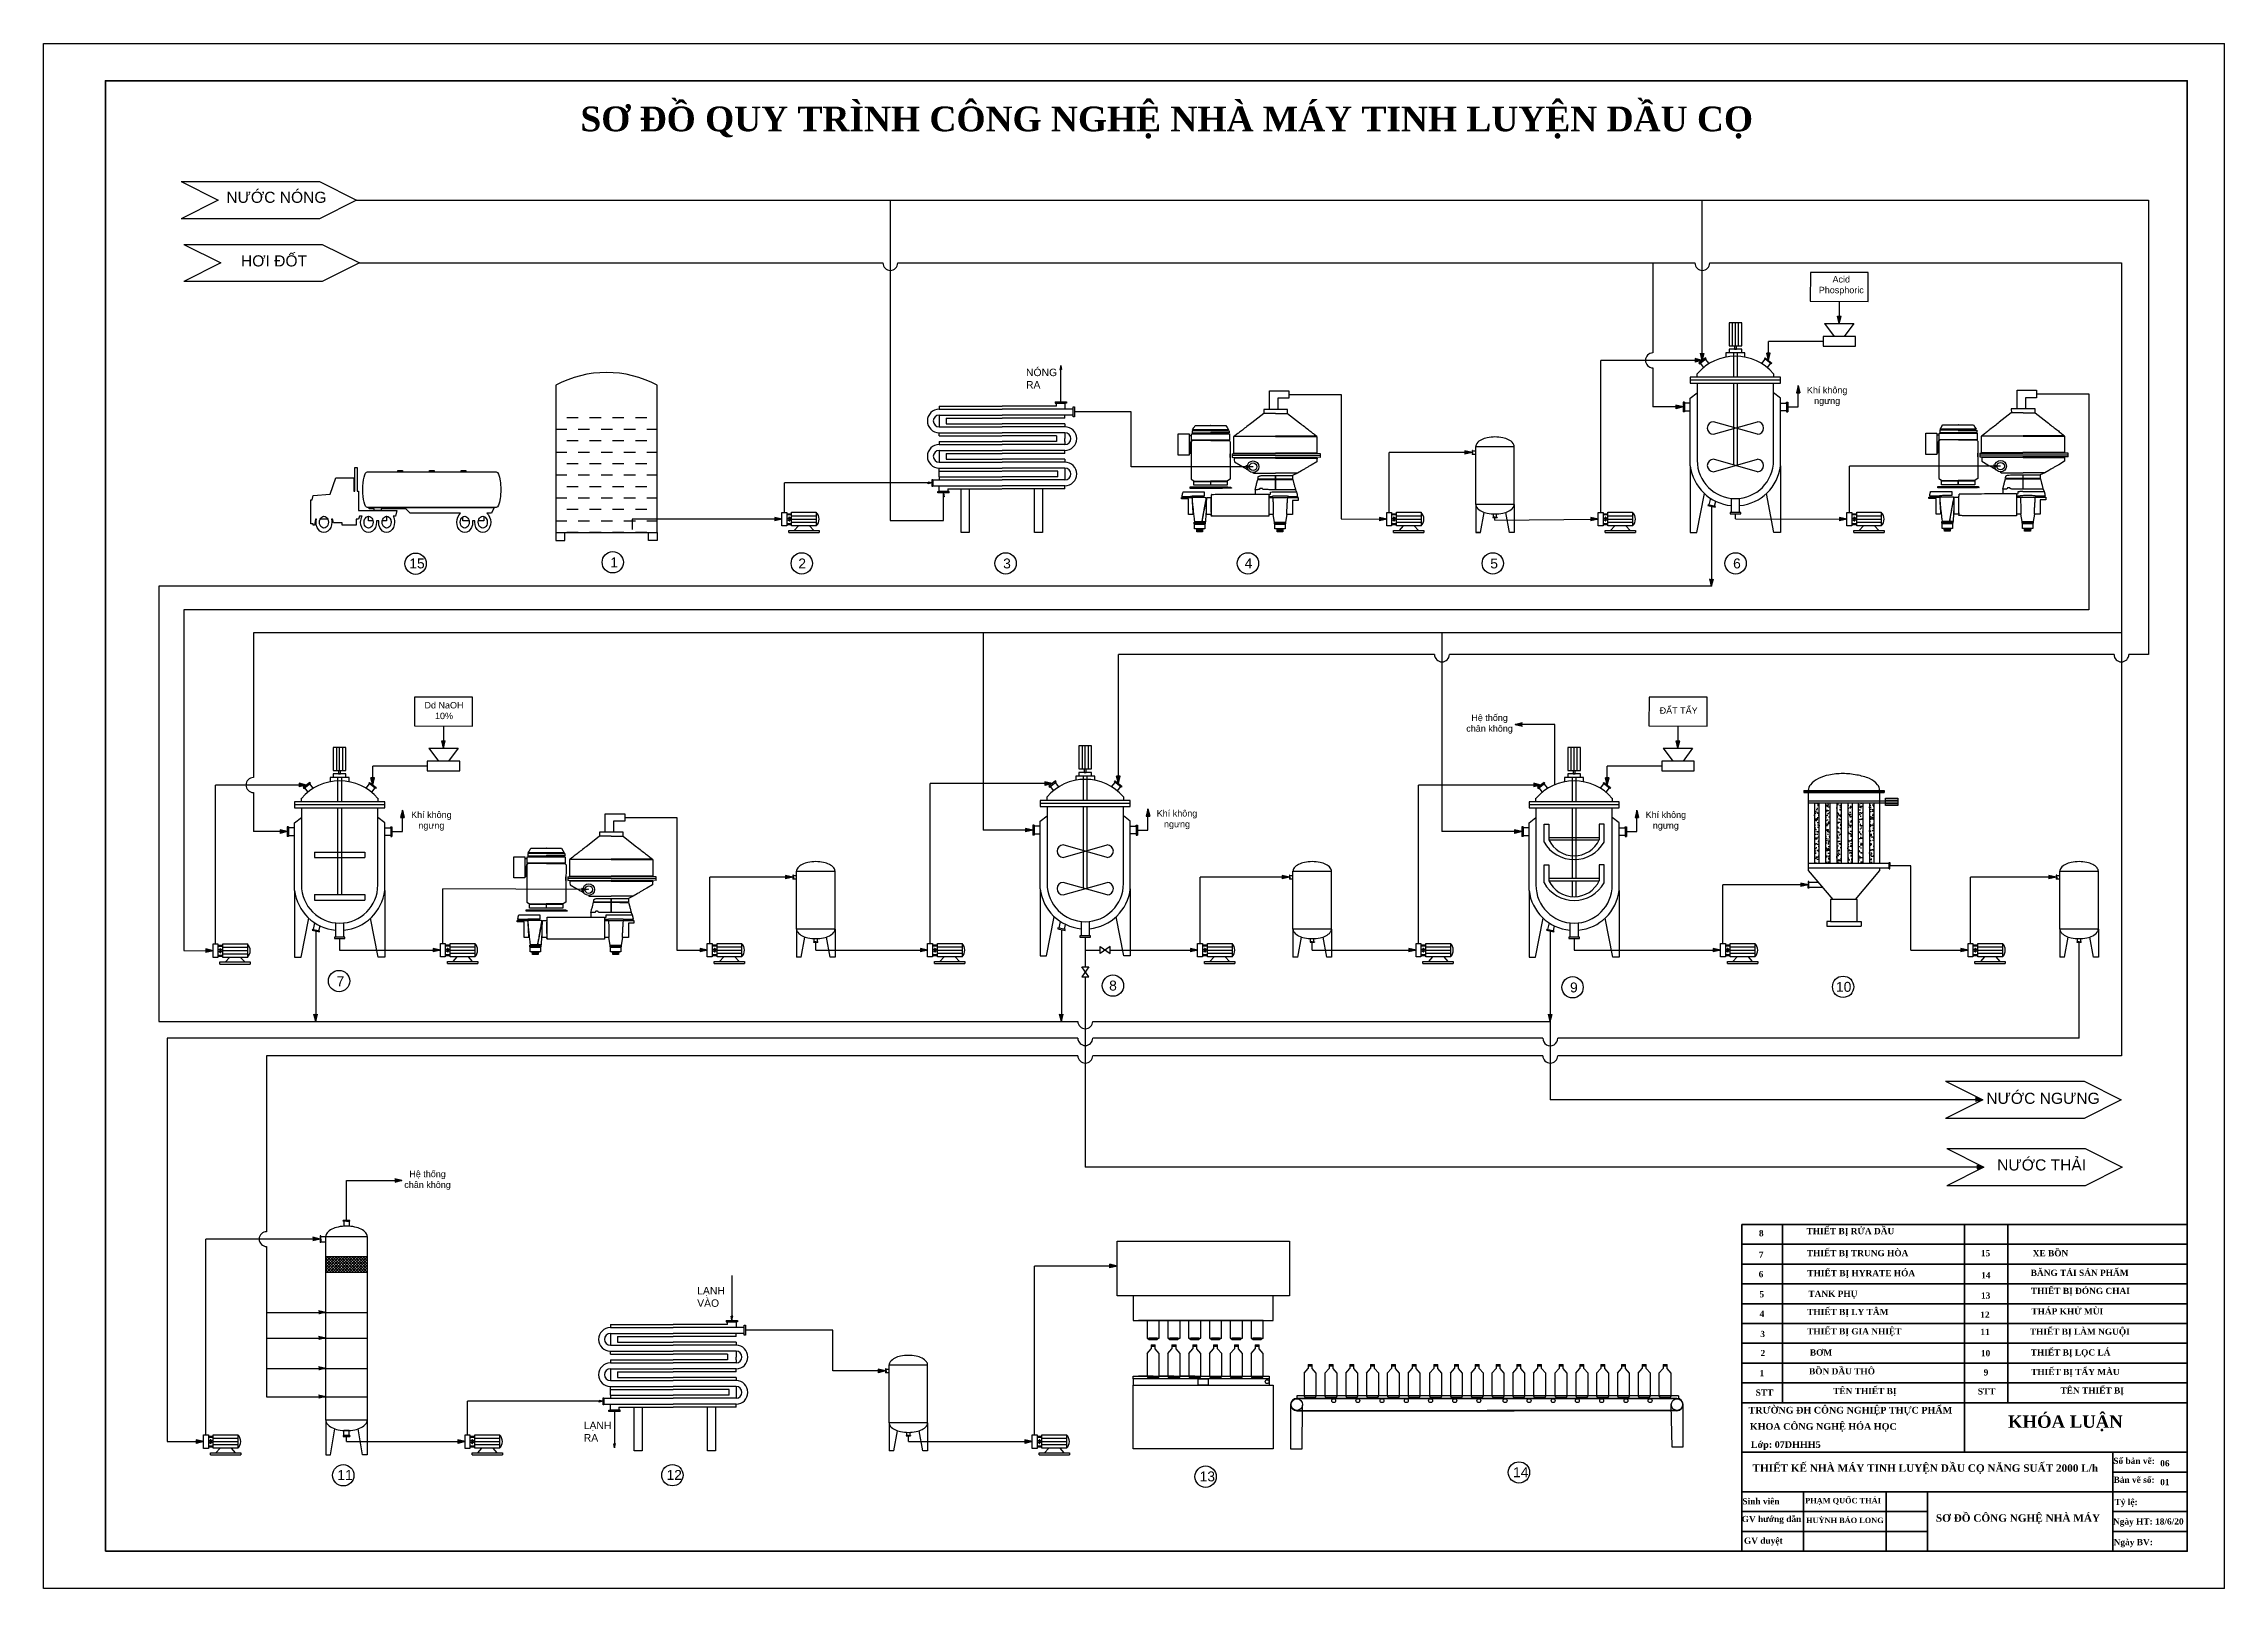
# Model space of a CAD drawing. Header units: inches. Extents: x 102447 to 288095, y 37526 to 105682.
# Drawn here: x 106180 to 114990, y 90647 to 96887 of the extents above; entities that cross this region are included whole.
import ezdxf

# ---------------------------------------------------------------- set-up
doc = ezdxf.new("R2010")
doc.units = ezdxf.units.IN
doc.header["$LTSCALE"] = 200
doc.header["$MEASUREMENT"] = 0
doc.linetypes.add('CENTER', pattern=[17.5, 13, -1.5, 1.5, -1.5])
for name, color, linetype, lineweight in [('chinh', 7, 'Continuous', 50), ('DAMPER', 211, 'CENTER', 35), ('HOI DOT', 1, 'Continuous', 30), ('NUOC CAP', 4, 'Continuous', 30), ('NUOC NGUNG', 3, 'Continuous', 30), ('NUOC THAI', 6, 'Continuous', 30)]:
    doc.layers.add(name, color=color, linetype=linetype, lineweight=lineweight)
doc.layers.add('EQUIPMENT', color=7, linetype='Continuous')
doc.styles.add('HY', font='VHAVAN.TTF')
doc.styles.get("Standard").update_dxf_attribs({"font": 'Font - TrueType - Arial.ttf'})

msp = doc.modelspace()

# ---------------------------------------------------------------- texts
for s, width, gutter_width, insert, char_height, attachment_point in [('\\pxqc;Acid Phosphoric', 202.387, 1.3, (113543.4, 95947.6), 26.01, 3), ('NÓNG RA', 27.482, 5.95, (110148.7, 95573.4), 30, 1), ('\\pxqc;Khí không ngưng', 202.387, 1.3, (113486.3, 95500), 26.01, 3), ('15', 26.01, 1.3, (107657.3, 94806.7), 40, 1), ('1', 26.01, 1.3, (108469.1, 94810.8), 40, 1), ('2', 40, 1.3, (109228.9, 94806.6), 40, 1), ('3', 26.01, 1.3, (110056.3, 94806.6), 40, 1), ('4', 26.01, 1.3, (111031.7, 94807), 40, 1), ('5', 26.01, 1.3, (112024.3, 94806.6), 40, 1), ('6', 26.01, 1.3, (113005.2, 94806.6), 40, 1), ('\\pxqc;Dd NaOH 10%', 202.387, 1.3, (107898.5, 94227.1), 26.01, 3), ('\\pxqc;Hệ thống chân không', 202.387, 1.3, (111920.2, 94176.5), 26.01, 1), ('\\pxqc;ĐẤT TẨY', 202.387, 1.3, (112886.5, 94205.6), 26.01, 3), ('\\pxqc;Khí không ngưng', 202.387, 1.3, (107847.7, 93784.6), 26.01, 3), ('\\pxqc;Khí không ngưng', 202.387, 1.3, (110859.8, 93790.5), 26.01, 3), ('\\pxqc;Khí không ngưng', 202.387, 1.3, (112834.7, 93784.6), 26.01, 3), ('7', 26.01, 1.3, (107363.3, 93119.1), 40, 1), ('8', 26.01, 1.3, (110484.5, 93101.6), 40, 1), ('9', 26.01, 1.3, (112346.4, 93094), 40, 1), ('10', 26.01, 1.3, (113420.9, 93096.4), 40, 1), ('\\pxqc;Hệ thống chân không', 202.387, 1.3, (107832.1, 92333.6), 26.01, 3), ('LẠNH RA', 27.482, 5.95, (108362, 91319.8), 30, 1), ('11', 26.01, 1.3, (107366.5, 91124.6), 40, 1), ('12', 26.01, 1.3, (108696.4, 91124.8), 40, 1), ('13', 26.01, 1.3, (110850.2, 91118.8), 40, 1), ('14', 26.01, 1.3, (112116.3, 91135.7), 40, 1)]:
    msp.add_mtext_dynamic_manual_height_columns(s, width=width, gutter_width=gutter_width, heights=[0], dxfattribs=dict(insert=insert, char_height=char_height, attachment_point=attachment_point))
at = {"layer": 'chinh', "color": 0, "linetype": 'ByBlock', "attachment_point": 3, "style": 'HY'}
for s, insert, char_height in [('{\\fTimes New Roman|b1|i0|c0|p18;8}', (113128.3, 92093.8), 25), ('{\\fTimes New Roman|b1|i0|c0|p18;THIẾT BỊ RỬA DẦU}', (113656.2, 92102.2), 25), ('{\\fTimes New Roman|b1|i0|c0|p18;7}', (113128, 92006.9), 25), ('{\\fTimes New Roman|b1|i0|c0|p18;THIẾT BỊ TRUNG HÒA}', (113713.2, 92013.3), 25), ('{\\fTimes New Roman|b1|i0|c0|p18;15}', (114043.9, 92013.2), 25), ('{\\fTimes New Roman|b1|i0|c0|p18;XE BỒN}', (114359.3, 92012.9), 25), ('{\\fTimes New Roman|b1|i0|c0|p18;6}', (113127.4, 91928.4), 25), ('{\\fTimes New Roman|b1|i0|c0|p18;THIẾT BỊ HYRATE HÓA}', (113740.5, 91932.3), 25), ('{\\fTimes New Roman|b1|i0|c0|p18;14}', (114044.9, 91923.8), 25), ('{\\fTimes New Roman|b1|i0|c0|p18;BĂNG TẢI SẢN PHẨM}', (114603, 91933.8), 25), ('{\\fTimes New Roman|b1|i0|c0|p18;5}', (113130.6, 91847.4), 25), ('{\\fTimes New Roman|b1|i0|c0|p18;TANK PHỤ}', (113507.5, 91849), 25), ('{\\fTimes New Roman|b1|i0|c0|p18;13}', (114044.6, 91842.1), 25), ('{\\fTimes New Roman|b1|i0|c0|p18;THIẾT BỊ ĐÓNG CHAI}', (114608.1, 91860.8), 25), ('{\\fTimes New Roman|b1|i0|c0|p18;4}', (113131.2, 91768), 25), ('{\\fTimes New Roman|b1|i0|c0|p18;THIẾT BỊ LY TÂM}', (113632.8, 91775.7), 25), ('{\\fTimes New Roman|b1|i0|c0|p18;12}', (114041.4, 91764.4), 25), ('{\\fTimes New Roman|b1|i0|c0|p18;THÁP KHỬ MÙI}', (114500.3, 91778.1), 25), ('{\\fTimes New Roman|b1|i0|c0|p18;3}', (113133.9, 91686.8), 25), ('{\\fTimes New Roman|b1|i0|c0|p18;THIẾT BỊ GIA NHIỆT}', (113685.2, 91697.5), 25), ('{\\fTimes New Roman|b1|i0|c0|p18;11}', (114041.9, 91694.8), 25), ('{\\fTimes New Roman|b1|i0|c0|p18;THIẾT BỊ LÀM NGUỘI}', (114607.7, 91696), 25), ('{\\fTimes New Roman|b1|i0|c0|p18;2}', (113135, 91609.8), 25), ('{\\fTimes New Roman|b1|i0|c0|p18;BỒN DẦU THÔ}', (113578.4, 91536), 25), ('{\\fTimes New Roman|b1|i0|c0|p18;BƠM}', (113405.6, 91611.9), 25), ('{\\fTimes New Roman|b1|i0|c0|p18;10}', (114044, 91609.1), 25), ('{\\fTimes New Roman|b1|i0|c0|p18;THIẾT BỊ LỌC LÁ}', (114529.6, 91612.1), 25), ('{\\fTimes New Roman|b1|i0|c0|p18;THIẾT BỊ TẨY MÀU}', (114566.8, 91533.3), 25), ('{\\fTimes New Roman|b1|i0|c0|p18;\\H1.25x; STT}', (113167.7, 91450), 20), ('{\\fTimes New Roman|b1|i0|c0|p18;1}', (113131.2, 91528.5), 25), ('{\\fTimes New Roman|b1|i0|c0|p18;TÊN THIẾT BỊ}', (113665.5, 91456.1), 25), ('{\\fTimes New Roman|b1|i0|c0|p18;\\H1.25x; STT}', (114065.1, 91454.8), 20), ('{\\fTimes New Roman|b1|i0|c0|p18;9}', (114036.2, 91531.5), 25), ('{\\fTimes New Roman|b1|i0|c0|p18;\\H1.25x;TÊN THIẾT BỊ}', (114583.8, 91458.6), 20), ('{\\fTimes New Roman|b1|i0|c0|p18;TR\\fTimes New Roman|b1|i0|c163|p18;Ư\\fTimes New Roman|b1|i0|c0|p18;ỜNG \\fTimes New Roman|b1|i0|c238|p18;Đ\\fTimes New Roman|b1|i0|c0|p18;H CÔNG NGHIỆP THỰC PHẨM}', (113890.4, 91379.8), 27), ('{\\fTimes New Roman|b1|i0|c0|p18;\\H1.25x;KHÓA LUẬN}', (114579.2, 91345.2), 40), ('{\\fTimes New Roman|b1|i0|c0|p18;KHOA CÔNG NGHỆ HÓA HỌC }', (113666.5, 91314.1), 27), ('{\\fTimes New Roman|b1|i0|c0|p18;Lớp: 07DHHH5}', (113359, 91241.1), 27), ('{\\fTimes New Roman|b1|i0|c0|p18;\\H1.5x;THIẾT KẾ NHÀ MÁY TINH LUYỆN DẦU CỌ NĂNG SUẤT 2000 L/h}', (114479.6, 91147.5), 20), ('{\\fTimes New Roman|b1|i0|c0|p18;Bản vẽ số:}', (114708, 91097.7), 25), ('{\\fTimes New Roman|b1|i0|c0|p18;Số bản vẽ:}', (114709, 91174.1), 25), ('{\\fTimes New Roman|b1|i0|c0|p18;06}', (114768.3, 91164.4), 25), ('{\\fTimes New Roman|b1|i0|c0|p18;\\H1.25x;Sinh viên}', (113192.8, 91010.9), 20), ('{\\fTimes New Roman|b1|i0|c0|p18;PHẠM QUỐC THÁI}', (113602.3, 91012.1), 22), ('{\\fTimes New Roman|b1|i0|c0|p18;Tỷ lệ:}', (114639.7, 91007.8), 25), ('{\\fTimes New Roman|b1|i0|c0|p18;01}', (114768.4, 91088.3), 25), ('{\\fTimes New Roman|b1|i0|c0|p18;\\H1.25x;GV h\\fTimes New Roman|b1|i0|c163|p18;ư\\fTimes New Roman|b1|i0|c0|p18;ớng dẫn}', (113280.8, 90939.4), 20), ('{\\fTimes New Roman|b1|i0|c0|p18;HUỲNH BẢO LONG}', (113613.7, 90932.3), 22), ('{\\fTimes New Roman|b1|i0|c0|p18;\\H1.5x;SƠ ĐỒ CÔNG NGHỆ NHÀ MÁY}', (114487.8, 90945.8), 20), ('{\\fTimes New Roman|b1|i0|c0|p18;Ngày HT: 18/6/20}', (114825.2, 90929.4), 25)]:
    msp.add_mtext(s, dxfattribs=dict(at, insert=insert, char_height=char_height))
at = {"layer": 'DAMPER', "color": 0, "linetype": 'ByBlock', "attachment_point": 3, "style": 'HY'}
for s, insert, char_height in [('{\\fTimes New Roman|b1|i0|c0|p18;SƠ ĐỒ QUY TRÌNH CÔNG NGHỆ NHÀ MÁY TINH LUYỆN DẦU CỌ}', (113085.8, 96632.4), 100), ('{\\fTimes New Roman|b1|i0|c0|p18;\\H1.25x;GV duyệt}', (113205.2, 90851.7), 20), ('{\\fTimes New Roman|b1|i0|c0|p18;Ngày BV: }', (114700.9, 90845.9), 25)]:
    msp.add_mtext(s, dxfattribs=dict(at, insert=insert, char_height=char_height))
at = {"layer": 'HOI DOT', "insert": (106977.2, 96031.4), "char_height": 45, "attachment_point": 1}
msp.add_mtext_dynamic_manual_height_columns('HƠI ĐỐT', width=567.859, gutter_width=1.5, heights=[0], dxfattribs=at)
at = {"layer": 'NUOC CAP', "attachment_point": 1}
for s, width, gutter_width, insert, char_height in [('NƯỚC NÓNG', 608.269, 1.5, (106918.2, 96288.3), 45), ('LẠNH VÀO', 27.482, 5.95, (108820.2, 91864), 30)]:
    msp.add_mtext_dynamic_manual_height_columns(s, width=width, gutter_width=gutter_width, heights=[0], dxfattribs=dict(at, insert=insert, char_height=char_height))
at = {"layer": 'NUOC NGUNG', "insert": (114028.1, 92648.7), "char_height": 45, "attachment_point": 1}
msp.add_mtext_dynamic_manual_height_columns('NƯỚC NGƯNG', width=641.084, gutter_width=1.5, heights=[0], dxfattribs=at)
at = {"layer": 'NUOC THAI', "insert": (114072.1, 92379.6), "char_height": 45, "attachment_point": 1}
msp.add_mtext_dynamic_manual_height_columns('NƯỚC THẢI', width=388.257, gutter_width=1.5, heights=[0], dxfattribs=at)

# ---------------------------------------------------------------- hatches: boundary and pattern name
h = msp.add_hatch(color=256)
h.dxf.hatch_style = 1
h.paths.add_polyline_path([(113434, 95756.1), (113434, 95785.5), (113441.3, 95785.5)])
h.paths.add_polyline_path([(113426.8, 95785.5), (113434, 95785.5), (113434, 95756.1)])
h = msp.add_hatch(color=256)
h.dxf.hatch_style = 1
h.paths.add_polyline_path([(112880.7, 95606.9), (112851.3, 95606.9), (112851.3, 95599.6)])
h.paths.add_polyline_path([(112851.3, 95614.1), (112851.3, 95606.9), (112880.7, 95606.9)])
h = msp.add_hatch(color=256)
h.dxf.hatch_style = 1
h.paths.add_polyline_path([(113148.4, 95606.9), (113148.4, 95636.3), (113141.1, 95636.3)])
h.paths.add_polyline_path([(113155.6, 95636.3), (113148.4, 95636.3), (113148.4, 95606.9)])
h = msp.add_hatch(color=256)
h.dxf.hatch_style = 1
h.paths.add_polyline_path([(110288.7, 95586.7), (110288.7, 95570.4), (110285.4, 95570.4)])
h.paths.add_polyline_path([(110292.1, 95570.4), (110288.7, 95570.4), (110288.7, 95586.7)])
h = msp.add_hatch(color=256)
h.dxf.hatch_style = 1
h.paths.add_polyline_path([(113268, 95505.1), (113268, 95475.8), (113275.2, 95475.8)])
h.paths.add_polyline_path([(113260.7, 95475.8), (113268, 95475.8), (113268, 95505.1)])
h = msp.add_hatch()
h.set_pattern_fill('DASH', color=256, scale=370.028371)
h.set_pattern_definition([(0, (102835.125, 86217.37), (46.25355, 46.25355), [46.25355, -46.25355])])
h.paths.add_polyline_path([(108249.2, 94911.6), (108658.8, 94911.6), (108658.8, 95391.1), (108249.2, 95391.1)])
h = msp.add_hatch(color=256)
h.dxf.hatch_style = 1
h.paths.add_polyline_path([(111950.9, 95234.8), (111921.6, 95234.8), (111921.6, 95227.6)])
h.paths.add_polyline_path([(111921.6, 95242.1), (111921.6, 95234.8), (111950.9, 95234.8)])
h = msp.add_hatch(color=256)
h.dxf.hatch_style = 1
h.paths.add_polyline_path([(111065.7, 95177.6), (111036.3, 95177.6), (111036.3, 95170.4)])
h.paths.add_polyline_path([(111036.3, 95184.9), (111036.3, 95177.6), (111065.7, 95177.6)])
h = msp.add_hatch(color=256)
h.dxf.hatch_style = 1
h.paths.add_polyline_path([(114086, 95179.9), (114056.6, 95179.9), (114056.6, 95172.6)])
h.paths.add_polyline_path([(114056.6, 95187.1), (114056.6, 95179.9), (114086, 95179.9)])
h = msp.add_hatch(color=256)
h.dxf.hatch_style = 1
h.paths.add_polyline_path([(109769.4, 95111.8), (109753.1, 95111.8), (109753.1, 95108.5)])
h.paths.add_polyline_path([(109753.1, 95115.2), (109753.1, 95111.8), (109769.4, 95111.8)])
h = msp.add_hatch(color=256)
h.dxf.hatch_style = 1
h.paths.add_polyline_path([(109815.2, 95071.4), (109815.2, 95055.2), (109811.8, 95055.2)])
h.paths.add_polyline_path([(109818.5, 95055.2), (109815.2, 95055.2), (109815.2, 95071.4)])
h = msp.add_hatch(color=256)
h.dxf.hatch_style = 1
h.paths.add_polyline_path([(109162.6, 94965.6), (109133.3, 94965.6), (109133.3, 94958.4)])
h.paths.add_polyline_path([(109133.3, 94972.9), (109133.3, 94965.6), (109162.6, 94965.6)])
h = msp.add_hatch(color=256)
h.dxf.hatch_style = 1
h.paths.add_polyline_path([(111605.7, 94965.6), (111576.4, 94965.6), (111576.4, 94958.4)])
h.paths.add_polyline_path([(111576.4, 94972.9), (111576.4, 94965.6), (111605.7, 94965.6)])
h = msp.add_hatch(color=256)
h.dxf.hatch_style = 1
h.paths.add_polyline_path([(112460.5, 94965.6), (112431.1, 94965.6), (112431.1, 94958.4)])
h.paths.add_polyline_path([(112431.1, 94972.9), (112431.1, 94965.6), (112460.5, 94965.6)])
h = msp.add_hatch(color=256)
h.dxf.hatch_style = 1
h.paths.add_polyline_path([(113465.1, 94965.6), (113435.7, 94965.6), (113435.7, 94958.4)])
h.paths.add_polyline_path([(113435.7, 94972.9), (113435.7, 94965.6), (113465.1, 94965.6)])
h = msp.add_hatch(color=256)
h.dxf.hatch_style = 1
h.paths.add_polyline_path([(112124.6, 94136.7), (112154, 94136.7), (112154, 94129.4)])
h.paths.add_polyline_path([(112154, 94143.9), (112154, 94136.7), (112124.6, 94136.7)])
h = msp.add_hatch(color=256)
h.dxf.hatch_style = 1
h.paths.add_polyline_path([(107795.4, 94040.8), (107795.4, 94070.1), (107802.7, 94070.1)])
h.paths.add_polyline_path([(107788.2, 94070.1), (107795.4, 94070.1), (107795.4, 94040.8)])
h = msp.add_hatch(color=256)
h.dxf.hatch_style = 1
h.paths.add_polyline_path([(112782.4, 94040.8), (112782.4, 94070.1), (112789.7, 94070.1)])
h.paths.add_polyline_path([(112775.2, 94070.1), (112782.4, 94070.1), (112782.4, 94040.8)])
h = msp.add_hatch(color=256)
h.dxf.hatch_style = 1
h.paths.add_polyline_path([(107509.7, 93891.5), (107509.7, 93920.9), (107502.5, 93920.9)])
h.paths.add_polyline_path([(107517, 93920.9), (107509.7, 93920.9), (107509.7, 93891.5)])
h = msp.add_hatch(color=256)
h.dxf.hatch_style = 1
h.paths.add_polyline_path([(112496.8, 93891.5), (112496.8, 93920.9), (112489.5, 93920.9)])
h.paths.add_polyline_path([(112504, 93920.9), (112496.8, 93920.9), (112496.8, 93891.5)])
h = msp.add_hatch(color=256)
h.dxf.hatch_style = 1
h.paths.add_polyline_path([(107242, 93891.5), (107212.7, 93891.5), (107212.7, 93884.3)])
h.paths.add_polyline_path([(107212.7, 93898.8), (107212.7, 93891.5), (107242, 93891.5)])
h = msp.add_hatch(color=256)
h.dxf.hatch_style = 1
h.paths.add_polyline_path([(110254.1, 93897.5), (110224.8, 93897.5), (110224.8, 93890.2)])
h.paths.add_polyline_path([(110224.8, 93904.7), (110224.8, 93897.5), (110254.1, 93897.5)])
h = msp.add_hatch(color=256)
h.dxf.hatch_style = 1
h.paths.add_polyline_path([(112229.1, 93891.5), (112199.7, 93891.5), (112199.7, 93884.3)])
h.paths.add_polyline_path([(112199.7, 93898.8), (112199.7, 93891.5), (112229.1, 93891.5)])
h = msp.add_hatch(color=256)
h.dxf.hatch_style = 1
h.paths.add_polyline_path([(107629.4, 93789.8), (107629.4, 93760.4), (107636.6, 93760.4)])
h.paths.add_polyline_path([(107622.1, 93760.4), (107629.4, 93760.4), (107629.4, 93789.8)])
h = msp.add_hatch(color=256)
h.dxf.hatch_style = 1
h.paths.add_polyline_path([(110641.4, 93795.7), (110641.4, 93766.3), (110648.7, 93766.3)])
h.paths.add_polyline_path([(110634.2, 93766.3), (110641.4, 93766.3), (110641.4, 93795.7)])
h = msp.add_hatch(color=256)
h.dxf.hatch_style = 1
h.paths.add_polyline_path([(112616.4, 93789.8), (112616.4, 93760.4), (112623.6, 93760.4)])
h.paths.add_polyline_path([(112609.1, 93760.4), (112616.4, 93760.4), (112616.4, 93789.8)])
h = msp.add_hatch()
h.set_pattern_fill('AR-SAND', color=256, scale=10)
h.set_pattern_definition([(37.5, (104268.968, 90231.195), (-0.629934, 19.268238), [0, -15.2, 0, -17, 0, -16.25]), (7.5, (104268.968, 90231.195), (17.69777, 28.22146), [0, -8.2, 0, -13.7, 0, -5.25]), (327.5, (104256.668, 90231.195), (31.14142, 0.05659), [0, -5, 0, -18, 0, -23.5]), (317.5, (104256.668, 90231.195), (30.061266, 8.776756), [0, -2.5, 0, -11.8, 0, -13.5])])
h.paths.add_polyline_path([(113352.8, 93819.8), (113333.8, 93819.8), (113333.8, 93576.3), (113352.8, 93576.3)])
h.paths.add_polyline_path([(113397.5, 93819.8), (113378.4, 93819.8), (113378.4, 93576.3), (113397.5, 93576.3)])
h.paths.add_polyline_path([(113442.8, 93819.8), (113423.7, 93819.8), (113423.7, 93576.3), (113442.8, 93576.3)])
h.paths.add_polyline_path([(113487.4, 93819.8), (113468.4, 93819.8), (113468.4, 93576.3), (113487.4, 93576.3)])
h.paths.add_polyline_path([(113530.1, 93819.8), (113511.1, 93819.8), (113511.1, 93576.3), (113530.1, 93576.3)])
h.paths.add_polyline_path([(113574.8, 93819.8), (113555.7, 93819.8), (113555.7, 93576.3), (113574.8, 93576.3)])
h = msp.add_hatch(color=256)
h.dxf.hatch_style = 1
h.paths.add_polyline_path([(108382, 93469.3), (108352.7, 93469.3), (108352.7, 93462)])
h.paths.add_polyline_path([(108352.7, 93476.5), (108352.7, 93469.3), (108382, 93469.3)])
h = msp.add_hatch(color=256)
h.dxf.hatch_style = 1
h.paths.add_polyline_path([(109207, 93519.5), (109177.7, 93519.5), (109177.7, 93512.2)])
h.paths.add_polyline_path([(109177.7, 93526.7), (109177.7, 93519.5), (109207, 93519.5)])
h = msp.add_hatch(color=256)
h.dxf.hatch_style = 1
h.paths.add_polyline_path([(111212.7, 93519.5), (111183.3, 93519.5), (111183.3, 93512.2)])
h.paths.add_polyline_path([(111183.3, 93526.7), (111183.3, 93519.5), (111212.7, 93519.5)])
h = msp.add_hatch(color=256)
h.dxf.hatch_style = 1
h.paths.add_polyline_path([(113307.9, 93488.3), (113278.5, 93488.3), (113278.5, 93481.1)])
h.paths.add_polyline_path([(113278.5, 93495.6), (113278.5, 93488.3), (113307.9, 93488.3)])
h = msp.add_hatch(color=256)
h.dxf.hatch_style = 1
h.paths.add_polyline_path([(114310.6, 93519.5), (114281.2, 93519.5), (114281.2, 93512.2)])
h.paths.add_polyline_path([(114281.2, 93526.7), (114281.2, 93519.5), (114310.6, 93519.5)])
h = msp.add_hatch(color=256)
h.dxf.hatch_style = 1
h.paths.add_polyline_path([(106864.4, 93222.5), (106835, 93222.5), (106835, 93215.3)])
h.paths.add_polyline_path([(106835, 93229.8), (106835, 93222.5), (106864.4, 93222.5)])
h = msp.add_hatch(color=256)
h.dxf.hatch_style = 1
h.paths.add_polyline_path([(107783.2, 93224.5), (107753.8, 93224.5), (107753.8, 93217.2)])
h.paths.add_polyline_path([(107753.8, 93231.7), (107753.8, 93224.5), (107783.2, 93224.5)])
h = msp.add_hatch(color=256)
h.dxf.hatch_style = 1
h.paths.add_polyline_path([(108861, 93224.5), (108831.7, 93224.5), (108831.7, 93217.2)])
h.paths.add_polyline_path([(108831.7, 93231.7), (108831.7, 93224.5), (108861, 93224.5)])
h = msp.add_hatch(color=256)
h.dxf.hatch_style = 1
h.paths.add_polyline_path([(109751.3, 93224.5), (109721.9, 93224.5), (109721.9, 93217.2)])
h.paths.add_polyline_path([(109721.9, 93231.7), (109721.9, 93224.5), (109751.3, 93224.5)])
h = msp.add_hatch(color=256)
h.dxf.hatch_style = 1
h.paths.add_polyline_path([(110842.1, 93224.5), (110812.7, 93224.5), (110812.7, 93217.2)])
h.paths.add_polyline_path([(110812.7, 93231.7), (110812.7, 93224.5), (110842.1, 93224.5)])
h = msp.add_hatch(color=256)
h.dxf.hatch_style = 1
h.paths.add_polyline_path([(111724.5, 93224.5), (111695.1, 93224.5), (111695.1, 93217.2)])
h.paths.add_polyline_path([(111695.1, 93231.7), (111695.1, 93224.5), (111724.5, 93224.5)])
h = msp.add_hatch(color=256)
h.dxf.hatch_style = 1
h.paths.add_polyline_path([(112954.3, 93224.5), (112925, 93224.5), (112925, 93217.2)])
h.paths.add_polyline_path([(112925, 93231.7), (112925, 93224.5), (112954.3, 93224.5)])
h = msp.add_hatch(color=256)
h.dxf.hatch_style = 1
h.paths.add_polyline_path([(113954.5, 93224.5), (113925.2, 93224.5), (113925.2, 93217.2)])
h.paths.add_polyline_path([(113925.2, 93231.7), (113925.2, 93224.5), (113954.5, 93224.5)])
h = msp.add_hatch(color=256)
h.dxf.hatch_style = 1
h.paths.add_polyline_path([(107627.7, 92293.7), (107598.3, 92293.7), (107598.3, 92286.5)])
h.paths.add_polyline_path([(107598.3, 92301), (107598.3, 92293.7), (107627.7, 92293.7)])
h = msp.add_hatch(color=256)
h.dxf.hatch_style = 1
h.paths.add_polyline_path([(107296.8, 92057.4), (107267.4, 92057.4), (107267.4, 92050.1)])
h.paths.add_polyline_path([(107267.4, 92064.6), (107267.4, 92057.4), (107296.8, 92057.4)])
h = msp.add_hatch()
h.set_pattern_fill('ANSI37', color=256, scale=2.507575)
h.set_pattern_definition([(45, (91755.349, 86229.8186), (-5.6296657, 5.6296657), []), (135, (91755.349, 86229.8186), (-5.6296657, -5.6296657), [])])
h.paths.add_polyline_path([(107487.3, 91923), (107487.3, 91986.9), (107320.1, 91986.9), (107320.1, 91923)])
h = msp.add_hatch(color=256)
h.dxf.hatch_style = 1
h.paths.add_polyline_path([(110516.6, 91948.6), (110487.2, 91948.6), (110487.2, 91955.9)])
h.paths.add_polyline_path([(110487.2, 91941.4), (110487.2, 91948.6), (110516.6, 91948.6)])
h = msp.add_hatch(color=256)
h.dxf.hatch_style = 1
h.paths.add_polyline_path([(109581.2, 91525.1), (109551.8, 91525.1), (109551.8, 91517.8)])
h.paths.add_polyline_path([(109551.8, 91532.3), (109551.8, 91525.1), (109581.2, 91525.1)])
h = msp.add_hatch(color=256)
h.dxf.hatch_style = 1
h.paths.add_polyline_path([(108440.8, 91402.1), (108424.5, 91402.1), (108424.5, 91398.7)])
h.paths.add_polyline_path([(108424.5, 91405.4), (108424.5, 91402.1), (108440.8, 91402.1)])
h = msp.add_hatch(color=256)
h.dxf.hatch_style = 1
h.paths.add_polyline_path([(106825.8, 91239.6), (106796.5, 91239.6), (106796.5, 91232.4)])
h.paths.add_polyline_path([(106796.5, 91246.9), (106796.5, 91239.6), (106825.8, 91239.6)])
h = msp.add_hatch(color=256)
h.dxf.hatch_style = 1
h.paths.add_polyline_path([(107882.9, 91239.6), (107853.5, 91239.6), (107853.5, 91232.4)])
h.paths.add_polyline_path([(107853.5, 91246.9), (107853.5, 91239.6), (107882.9, 91239.6)])
h = msp.add_hatch(color=256)
h.dxf.hatch_style = 1
h.paths.add_polyline_path([(108486.6, 91214), (108486.6, 91230.2), (108483.3, 91230.2)])
h.paths.add_polyline_path([(108489.9, 91230.2), (108486.6, 91230.2), (108486.6, 91214)])
h = msp.add_hatch(color=256)
h.dxf.hatch_style = 1
h.paths.add_polyline_path([(110173.6, 91239.6), (110144.3, 91239.6), (110144.3, 91232.4)])
h.paths.add_polyline_path([(110144.3, 91246.9), (110144.3, 91239.6), (110173.6, 91239.6)])
at = {"layer": 'HOI DOT'}
h = msp.add_hatch(color=256, dxfattribs=at)
h.dxf.hatch_style = 1
h.paths.add_polyline_path([(112803.1, 95418.8), (112773.7, 95418.8), (112773.7, 95411.5)])
h.paths.add_polyline_path([(112773.7, 95426), (112773.7, 95418.8), (112803.1, 95418.8)])
h = msp.add_hatch(color=256, dxfattribs=at)
h.dxf.hatch_style = 1
h.paths.add_polyline_path([(107164.5, 93703.4), (107135.1, 93703.4), (107135.1, 93696.2)])
h.paths.add_polyline_path([(107135.1, 93710.7), (107135.1, 93703.4), (107164.5, 93703.4)])
h = msp.add_hatch(color=256, dxfattribs=at)
h.dxf.hatch_style = 1
h.paths.add_polyline_path([(110176.5, 93709.4), (110147.2, 93709.4), (110147.2, 93702.1)])
h.paths.add_polyline_path([(110147.2, 93716.6), (110147.2, 93709.4), (110176.5, 93709.4)])
h = msp.add_hatch(color=256, dxfattribs=at)
h.dxf.hatch_style = 1
h.paths.add_polyline_path([(112151.5, 93703.4), (112122.1, 93703.4), (112122.1, 93696.2)])
h.paths.add_polyline_path([(112122.1, 93710.7), (112122.1, 93703.4), (112151.5, 93703.4)])
h = msp.add_hatch(color=256, dxfattribs=at)
h.dxf.hatch_style = 1
h.paths.add_polyline_path([(107320.1, 91760.5), (107290.7, 91760.5), (107290.7, 91753.2)])
h.paths.add_polyline_path([(107290.7, 91767.7), (107290.7, 91760.5), (107320.1, 91760.5)])
h = msp.add_hatch(color=256, dxfattribs=at)
h.dxf.hatch_style = 1
h.paths.add_polyline_path([(107320.1, 91657), (107290.7, 91657), (107290.7, 91649.7)])
h.paths.add_polyline_path([(107290.7, 91664.2), (107290.7, 91657), (107320.1, 91657)])
h = msp.add_hatch(color=256, dxfattribs=at)
h.dxf.hatch_style = 1
h.paths.add_polyline_path([(107320.1, 91534.2), (107290.7, 91534.2), (107290.7, 91527)])
h.paths.add_polyline_path([(107290.7, 91541.5), (107290.7, 91534.2), (107320.1, 91534.2)])
h = msp.add_hatch(color=256, dxfattribs=at)
h.dxf.hatch_style = 1
h.paths.add_polyline_path([(107320.1, 91419.9), (107290.7, 91419.9), (107290.7, 91412.7)])
h.paths.add_polyline_path([(107290.7, 91427.2), (107290.7, 91419.9), (107320.1, 91419.9)])
at = {"layer": 'NUOC CAP'}
h = msp.add_hatch(color=256, dxfattribs=at)
h.dxf.hatch_style = 1
h.paths.add_polyline_path([(112880.7, 95606.9), (112880.7, 95636.3), (112873.4, 95636.3)])
h.paths.add_polyline_path([(112887.9, 95636.3), (112880.7, 95636.3), (112880.7, 95606.9)])
h = msp.add_hatch(color=256, dxfattribs=at)
h.dxf.hatch_style = 1
h.paths.add_polyline_path([(110521.8, 93897.5), (110521.8, 93926.8), (110514.6, 93926.8)])
h.paths.add_polyline_path([(110529.1, 93926.8), (110521.8, 93926.8), (110521.8, 93897.5)])
h = msp.add_hatch(color=256, dxfattribs=at)
h.dxf.hatch_style = 1
h.paths.add_polyline_path([(108960.2, 91729.6), (108960.2, 91745.8), (108956.9, 91745.8)])
h.paths.add_polyline_path([(108963.6, 91745.8), (108960.2, 91745.8), (108960.2, 91729.6)])
at = {"layer": 'NUOC NGUNG'}
h = msp.add_hatch(color=256, dxfattribs=at)
h.dxf.hatch_style = 1
h.paths.add_polyline_path([(112918.1, 94694.9), (112918.1, 94724.2), (112910.8, 94724.2)])
h.paths.add_polyline_path([(112925.4, 94724.2), (112918.1, 94724.2), (112918.1, 94694.9)])
h = msp.add_hatch(color=256, dxfattribs=at)
h.dxf.hatch_style = 1
h.paths.add_polyline_path([(107279.5, 92937), (107279.5, 92966.3), (107272.2, 92966.3)])
h.paths.add_polyline_path([(107286.7, 92966.3), (107279.5, 92966.3), (107279.5, 92937)])
h = msp.add_hatch(color=256, dxfattribs=at)
h.dxf.hatch_style = 1
h.paths.add_polyline_path([(110291.6, 92937), (110291.6, 92966.3), (110284.3, 92966.3)])
h.paths.add_polyline_path([(110298.8, 92966.3), (110291.6, 92966.3), (110291.6, 92937)])
h = msp.add_hatch(color=256, dxfattribs=at)
h.dxf.hatch_style = 1
h.paths.add_polyline_path([(112266.5, 92937), (112266.5, 92966.3), (112259.2, 92966.3)])
h.paths.add_polyline_path([(112273.8, 92966.3), (112266.5, 92966.3), (112266.5, 92937)])
h = msp.add_hatch(color=256, dxfattribs=at)
h.dxf.hatch_style = 1
h.paths.add_polyline_path([(114013.6, 92620.2), (113984.3, 92620.2), (113984.3, 92613)])
h.paths.add_polyline_path([(113984.3, 92627.5), (113984.3, 92620.2), (114013.6, 92620.2)])
at = {"layer": 'NUOC THAI'}
h = msp.add_hatch(color=256, dxfattribs=at)
h.dxf.hatch_style = 1
h.paths.add_polyline_path([(114018.6, 92347.8), (113989.2, 92347.8), (113989.2, 92340.5)])
h.paths.add_polyline_path([(113989.2, 92355), (113989.2, 92347.8), (114018.6, 92347.8)])

# ---------------------------------------------------------------- linework, layer by layer
for p, q in [((106179.9, 90646.5), (106179.9, 96886.5)), ((106179.9, 96886.5), (114989.9, 96886.5)), ((114989.9, 90646.5), (114989.9, 96886.5)), ((113434, 95756.1), (113426.8, 95785.5)), ((113426.8, 95785.5), (113441.3, 95785.5)), ((113434, 95844.9), (113434, 95756.1)), ((113434, 95756.1), (113441.3, 95785.5)), ((113039.9, 95759.1), (112988.8, 95759.1)), ((112988.8, 95759.1), (112988.8, 95666.1)), ((113001.6, 95759.1), (113001.6, 95666.1)), ((113014.4, 95666.1), (113014.4, 95759.1)), ((113027.1, 95666.1), (113027.1, 95759.1)), ((113039.9, 95666.1), (113039.9, 95759.1)), ((113368.4, 95683.3), (113148.4, 95683.3)), ((113148.4, 95606.9), (113148.4, 95683.3)), ((113374.9, 95756.1), (113413.6, 95702.8)), ((113374.9, 95756.1), (113493.2, 95756.1)), ((113493.2, 95756.1), (113454.5, 95702.8)), ((112851.3, 95606.9), (112470.3, 95606.9)), ((112470.3, 94993), (112470.3, 95606.9)), ((112880.7, 95606.9), (112851.3, 95614.1)), ((112851.3, 95614.1), (112851.3, 95599.6)), ((112880.7, 95606.9), (112851.3, 95599.6)), ((112894.2, 95617.4), (112867.1, 95596.4)), ((112867.1, 95596.4), (112869.7, 95593)), ((112869.7, 95593), (112896.8, 95614.1)), ((112872.5, 95595.2), (112885.7, 95578.1)), ((112908, 95593.9), (112894, 95611.9)), ((112896.8, 95614.1), (112894.2, 95617.4)), ((113052.7, 95637), (112976.3, 95637)), ((112976.3, 95637), (112976.3, 95620.4)), ((113042.4, 95637), (112986.6, 95637)), ((113039.9, 95651.8), (112988.7, 95651.8)), ((112988.7, 95651.8), (112988.7, 95637)), ((112988.8, 95666.1), (113039.9, 95666.1)), ((112995.6, 95666.1), (113033.1, 95666.1)), ((113001.6, 95666.1), (113027.1, 95666.1)), ((113004.7, 95666.1), (113024.1, 95666.1)), ((113007.7, 95538.7), (113007.7, 95637)), ((113010.2, 95666.1), (113010.2, 95651.8)), ((113010.2, 95651.8), (113018.4, 95651.8)), ((113018.4, 95651.8), (113018.4, 95666.1)), ((113021.3, 95637), (113021.3, 95538.7)), ((113039.9, 95637), (113039.9, 95651.8)), ((113052.7, 95620.4), (113052.7, 95637)), ((113121, 95593.9), (113135, 95611.9)), ((113132.2, 95614.1), (113134.8, 95617.4)), ((113159.4, 95593), (113132.2, 95614.1)), ((113134.8, 95617.4), (113161.9, 95596.4)), ((113148.4, 95606.9), (113141.1, 95636.3)), ((113155.6, 95636.3), (113141.1, 95636.3)), ((113156.6, 95595.2), (113143.3, 95578.1)), ((113148.4, 95606.9), (113155.6, 95636.3)), ((113161.9, 95596.4), (113159.4, 95593)), ((108249.2, 95506.4), (108249.2, 94911.6)), ((108658.8, 94911.6), (108658.8, 95506.4)), ((110288.7, 95586.7), (110285.4, 95570.4)), ((110285.4, 95570.4), (110288.7, 95570.4)), ((110288.7, 95439), (110288.7, 95586.7)), ((110288.7, 95586.7), (110292.1, 95570.4)), ((110292.1, 95570.4), (110288.7, 95570.4)), ((112832.4, 95538.7), (112832.4, 95514.4)), ((113196.6, 95538.7), (112832.4, 95538.7)), ((113196.6, 95526.5), (112832.4, 95526.5)), ((112832.4, 95514.4), (113196.6, 95514.4)), ((112860.2, 95538.7), (112860.2, 95553.2)), ((112860.2, 95514.4), (112860.2, 95203.2)), ((113007.7, 95184.5), (113007.7, 95514.4)), ((113021.3, 95514.4), (113021.3, 95184.5)), ((113168.8, 95553.2), (113168.8, 95538.7)), ((113168.8, 95203.2), (113168.8, 95514.4)), ((113196.6, 95514.4), (113196.6, 95538.7)), ((113268, 95505.1), (113260.7, 95475.8)), ((113268, 95418.8), (113268, 95505.1)), ((113268, 95505.1), (113275.2, 95475.8)), ((109797.9, 95421.7), (110052, 95421.7)), ((109797.9, 95421.7), (109797.9, 95409.8)), ((110271.5, 95421.7), (110052, 95421.7)), ((110265.8, 95439), (110311.7, 95439)), ((110265.8, 95439), (110265.8, 95433.6)), ((110265.8, 95433.6), (110306, 95433.6)), ((110271.5, 95421.7), (110271.5, 95433.6)), ((110306, 95433.6), (110306, 95409.8)), ((110311.7, 95433.6), (110306, 95433.6)), ((110311.7, 95439), (110311.7, 95433.6)), ((110338.5, 95409.8), (110338.5, 95418.8)), ((110338.5, 95418.8), (110344.3, 95418.8)), ((110344.3, 95418.8), (110344.3, 95379.4)), ((111132.1, 95409.2), (111132.1, 95484.3)), ((111132.1, 95484.3), (111211, 95484.3)), ((111211, 95453.7), (111165.7, 95453.7)), ((111165.7, 95453.7), (111165.7, 95409.2)), ((111211, 95484.3), (111211, 95453.7)), ((111211, 95469), (111421.4, 95469)), ((111421.4, 95469), (111421.4, 94966.3)), ((112808.4, 95438.7), (112803.1, 95438.7)), ((112803.1, 95438.7), (112803.1, 95398.9)), ((112808.4, 95434.3), (112808.4, 95438.7)), ((112808.4, 95438.7), (112808.4, 95398.9)), ((112832.4, 95434.3), (112808.4, 95434.3)), ((112832.4, 95454.6), (112860.2, 95476.1)), ((112832.4, 95181.4), (112832.4, 95454.6)), ((113196.6, 95454.6), (113168.8, 95476.1)), ((113196.6, 95181.4), (113196.6, 95454.6)), ((113196.6, 95434.3), (113220.6, 95434.3)), ((113220.6, 95438.7), (113220.6, 95398.9)), ((113220.6, 95434.3), (113220.6, 95438.7)), ((113220.6, 95438.7), (113226, 95438.7)), ((113226, 95438.7), (113226, 95398.9)), ((113226, 95418.8), (113268, 95418.8)), ((113260.7, 95475.8), (113275.2, 95475.8)), ((114152.4, 95411.4), (114152.4, 95486.5)), ((114152.4, 95486.5), (114231.3, 95486.5)), ((114231.3, 95455.9), (114185.9, 95455.9)), ((114185.9, 95455.9), (114185.9, 95411.4)), ((114231.3, 95486.5), (114231.3, 95455.9)), ((114231.3, 95471.2), (114441.7, 95471.2)), ((114441.7, 95471.2), (114441.7, 94598.9)), ((109797.9, 95409.8), (110052, 95409.8)), ((109797.9, 95386.1), (110052, 95386.1)), ((109797.9, 95386.1), (109797.9, 95338.5)), ((109797.9, 95338.5), (110052, 95338.5)), ((109826.5, 95374.2), (110052, 95374.2)), ((109826.5, 95374.2), (109826.5, 95350.3)), ((109826.5, 95350.4), (110052, 95350.4)), ((110338.5, 95409.8), (110052, 95409.8)), ((110338.5, 95386.1), (110052, 95386.1)), ((110306, 95350.4), (110052, 95350.4)), ((110306, 95338.5), (110052, 95338.5)), ((110306, 95374.2), (110052.3, 95374.2)), ((110306, 95374.2), (110306, 95386.1)), ((110306, 95350.4), (110306, 95338.5)), ((110338.5, 95379.4), (110338.5, 95409.8)), ((110344.3, 95379.4), (110338.5, 95379.4)), ((110573.9, 95399.1), (110344.3, 95399.1)), ((110573.9, 95177.5), (110573.9, 95399.1)), ((111205, 95409.2), (111109, 95409.2)), ((111109, 95409.2), (111109, 95392.9)), ((111205, 95392.9), (111205, 95409.2)), ((112808.4, 95398.9), (112803.1, 95398.9)), ((112808.4, 95403.3), (112832.4, 95403.3)), ((112808.4, 95403.3), (112808.4, 95398.9)), ((113103.1, 95308.4), (112925.9, 95359)), ((112925.9, 95308.4), (113103.1, 95359)), ((113220.6, 95403.3), (113196.6, 95403.3)), ((113220.6, 95403.3), (113220.6, 95398.9)), ((113220.6, 95398.9), (113226, 95398.9)), ((114225.3, 95411.4), (114129.2, 95411.4)), ((114129.2, 95411.4), (114129.3, 95395.1)), ((114225.3, 95395.1), (114225.3, 95411.4)), ((109797.9, 95314.7), (110052, 95314.7)), ((109797.9, 95302.8), (109797.9, 95314.7)), ((109797.9, 95302.8), (110051.6, 95302.8)), ((109797.9, 95279), (110052, 95279)), ((109797.9, 95279), (109797.9, 95267.1)), ((109797.9, 95267.1), (110052, 95267.1)), ((109797.9, 95243.3), (110052, 95243.3)), ((109797.9, 95243.3), (109797.9, 95195.7)), ((110306, 95314.7), (110052, 95314.7)), ((110271.5, 95302.8), (110052, 95302.8)), ((110271.5, 95279), (110052, 95279)), ((110306, 95267.1), (110052, 95267.1)), ((110306, 95243.3), (110052, 95243.3)), ((110271.5, 95302.8), (110271.5, 95279)), ((110306, 95314.7), (110306, 95290.9)), ((110306, 95279), (110306, 95290.9)), ((110306, 95279), (110306, 95267.1)), ((110306, 95231.4), (110306, 95243.3)), ((111157, 95299.2), (111155.9, 95299.2)), ((111950.9, 95234.8), (111921.6, 95242.1)), ((111921.6, 95242.1), (111921.6, 95227.6)), ((111950.9, 95243.4), (111950.9, 95226.3)), ((111952.8, 95243.4), (111950.9, 95243.4)), ((111952.8, 95234.8), (111952.8, 95243.4)), ((111952.8, 95241.5), (111965.5, 95241.5)), ((111965.5, 95025.3), (111965.5, 95258.7)), ((112121, 95025.3), (112121, 95258.7)), ((114177.3, 95301.4), (114176.1, 95301.4)), ((109797.9, 95195.7), (110052, 95195.7)), ((109797.9, 95171.9), (110052, 95171.9)), ((109797.9, 95160), (109797.9, 95171.9)), ((109797.9, 95160), (110051.6, 95160)), ((109797.9, 95136.2), (109797.9, 95160)), ((109826.5, 95231.5), (110052, 95231.4)), ((109826.5, 95231.4), (109826.5, 95207.6)), ((109826.5, 95207.6), (110052, 95207.6)), ((110306, 95207.6), (110052, 95207.6)), ((110306, 95195.7), (110052, 95195.7)), ((110306, 95171.9), (110052, 95171.9)), ((110277.4, 95160), (110052, 95160)), ((110306, 95231.4), (110052.3, 95231.4)), ((110277.4, 95136.2), (110277.4, 95160)), ((110306, 95207.6), (110306, 95195.7)), ((110306, 95171.9), (110306, 95124.3)), ((111065.8, 95177.5), (110573.9, 95177.5)), ((110973.8, 95214.8), (110973.8, 95229.7)), ((110973.8, 95229.7), (110973.8, 95229.7)), ((110981.2, 95229.7), (111155.9, 95230.2)), ((110981.2, 95229.7), (110981.2, 95214.8)), ((111338, 95222.3), (110981.2, 95222.3)), ((110981.2, 95214.8), (111155.9, 95215.6)), ((111039.5, 95212.2), (111022.4, 95212.2)), ((111338, 95229.7), (111155.9, 95230.2)), ((111338, 95214.8), (111155.9, 95215.6)), ((111244.8, 95151.1), (111225.9, 95142.1)), ((111338, 95214.8), (111338, 95229.7)), ((111615.5, 94993), (111615.5, 95234.8)), ((111950.9, 95234.8), (111615.5, 95234.8)), ((111950.9, 95234.8), (111921.6, 95227.6)), ((111952.8, 95226.3), (111950.9, 95226.3)), ((111952.8, 95234.8), (111952.8, 95226.3)), ((111952.8, 95228.2), (111965.5, 95228.2)), ((112832.4, 95181.4), (112832.4, 94911.4)), ((113103.1, 95157.2), (112925.9, 95207.9)), ((112925.9, 95157.2), (113103.1, 95207.9)), ((113196.6, 95181.4), (113196.6, 94911.4)), ((114086, 95179.7), (113474.9, 95179.7)), ((113474.9, 94993), (113474.9, 95179.7)), ((113994, 95217), (113994, 95231.9)), ((113994, 95231.9), (113994, 95231.9)), ((114001.5, 95232), (114176.1, 95232.5)), ((114001.5, 95232), (114001.5, 95217)), ((114358.3, 95224.5), (114001.5, 95224.5)), ((114001.5, 95217), (114176.1, 95217.8)), ((114059.8, 95214.4), (114042.7, 95214.4)), ((114358.3, 95231.9), (114176.1, 95232.5)), ((114358.3, 95217), (114176.1, 95217.8)), ((114265.1, 95153.4), (114246.2, 95144.3)), ((114358.3, 95217), (114358.3, 95231.9)), ((109172.4, 94993), (109172.4, 95111.8)), ((109753.1, 95111.8), (109172.4, 95111.8)), ((109769.4, 95111.8), (109753.1, 95115.2)), ((109753.1, 95115.2), (109753.1, 95111.8)), ((109769.4, 95111.8), (109753.1, 95108.5)), ((109753.1, 95108.5), (109753.1, 95111.8)), ((109769.4, 95097.3), (109769.4, 95126.4)), ((109769.4, 95126.4), (109772.3, 95126.4)), ((109772.3, 95097.3), (109769.4, 95097.3)), ((109772.3, 95126.4), (109772.3, 95100.5)), ((109772.3, 95124.3), (110052, 95124.3)), ((109772.3, 95100.5), (110052, 95100.5)), ((109772.3, 95100.5), (109772.3, 95097.3)), ((109792.2, 95071.4), (109792.2, 95076.7)), ((109792.2, 95076.7), (109797.9, 95076.7)), ((109838.1, 95071.4), (109792.2, 95071.4)), ((109797.9, 95136.2), (110052, 95136.2)), ((109797.9, 95136.2), (109797.9, 95124.3)), ((109797.9, 95088.6), (109797.9, 95100.5)), ((109797.9, 95076.7), (109797.9, 95088.6)), ((109838.1, 95076.7), (109797.9, 95076.7)), ((109815.2, 95071.4), (109818.5, 95055.2)), ((109832.4, 95088.6), (110051.6, 95088.6)), ((109832.4, 95088.6), (109832.4, 95076.7)), ((109838.1, 95071.4), (109838.1, 95076.7)), ((109887, 94911.4), (109887, 95088.6)), ((109918.7, 95088.6), (109918.7, 94911.4)), ((110277.4, 95136.2), (110052, 95136.2)), ((110306, 95124.3), (110052, 95124.3)), ((110306, 95100.5), (110052, 95100.5)), ((110306, 95088.6), (110052.3, 95088.6)), ((110182.9, 94911.4), (110182.9, 95088.6)), ((110214.6, 95088.6), (110214.6, 94911.4)), ((110306, 95088.6), (110306, 95100.5)), ((111074.8, 95086.1), (111074.8, 95066.4)), ((111237.4, 95084.5), (111241.4, 95075.4)), ((112858.6, 94911.4), (112889.6, 95069)), ((113170.4, 94911.4), (113139.5, 95069)), ((114095, 95088.3), (114095, 95068.6)), ((114257.7, 95086.7), (114261.7, 95077.6)), ((109162.6, 94965.6), (109133.3, 94972.9)), ((109133.3, 94972.9), (109133.3, 94958.4)), ((109162.6, 94938.2), (109162.6, 94993)), ((109162.6, 94993), (109182.2, 94993)), ((109182.2, 94993), (109182.2, 94938.2)), ((109182.2, 94987.4), (109201.9, 94987.4)), ((109182.2, 94983.8), (109201.9, 94983.8)), ((109192, 94973), (109190.2, 94973)), ((109190.2, 94973), (109190.2, 94961.3)), ((109192, 94973), (109192, 94961.3)), ((109192, 94973), (109193.9, 94973)), ((109193.9, 94973), (109193.9, 94961.3)), ((109201.9, 94938.4), (109201.9, 94993.2)), ((109201.9, 94993.2), (109301.5, 94993.2)), ((109201.9, 94945.7), (109201.9, 94985.8)), ((109201.9, 94952.1), (109201.9, 94979.4)), ((109201.9, 94979.4), (109301.5, 94979.4)), ((109201.9, 94955.3), (109201.9, 94976.2)), ((109301.5, 94993.2), (109301.5, 94938.4)), ((109301.5, 94979.4), (109301.5, 94952.1)), ((109301.5, 94976.2), (109301.5, 94955.3)), ((109818.5, 95055.2), (109815.2, 95055.2)), ((111145.4, 95052.8), (111205.9, 95052.8)), ((111152.5, 94953.4), (111146.8, 94983.9)), ((111202.2, 94983.9), (111196.6, 94953.4)), ((111605.7, 94965.6), (111576.4, 94972.9)), ((111576.4, 94972.9), (111576.4, 94958.4)), ((111605.7, 94938.2), (111605.7, 94993)), ((111605.7, 94993), (111625.3, 94993)), ((111625.3, 94993), (111625.3, 94938.2)), ((111625.3, 94987.4), (111645, 94987.4)), ((111625.3, 94983.8), (111645, 94983.8)), ((111635.1, 94973), (111633.3, 94973)), ((111633.3, 94973), (111633.3, 94961.3)), ((111635.1, 94973), (111635.1, 94961.3)), ((111635.1, 94973), (111637, 94973)), ((111637, 94973), (111637, 94961.3)), ((111645, 94938.4), (111645, 94993.2)), ((111645, 94993.2), (111744.6, 94993.2)), ((111645, 94945.7), (111645, 94985.8)), ((111645, 94952.1), (111645, 94979.4)), ((111645, 94979.4), (111744.6, 94979.4)), ((111645, 94955.3), (111645, 94976.2)), ((111744.6, 94993.2), (111744.6, 94938.4)), ((111744.6, 94979.4), (111744.6, 94952.1)), ((111744.6, 94976.2), (111744.6, 94955.3)), ((111965.5, 95025.3), (111965.5, 94911.4)), ((111984.5, 94911.4), (111999.7, 94993)), ((112043.2, 94974), (112034.7, 94974)), ((112034.7, 94974), (112034.7, 94972.1)), ((112034.7, 94972.1), (112051.7, 94972.1)), ((112036.6, 94974), (112036.6, 94986.6)), ((112043.2, 94974), (112051.7, 94974)), ((112043.2, 94961.4), (112043.2, 94972.1)), ((112049.9, 94974), (112049.9, 94986.6)), ((112051.7, 94974), (112051.7, 94972.1)), ((112102, 94911.4), (112086.7, 94993)), ((112121, 95025.3), (112121, 94911.4)), ((112460.5, 94965.6), (112431.1, 94972.9)), ((112431.1, 94972.9), (112431.1, 94958.4)), ((112460.5, 94938.2), (112460.5, 94993)), ((112460.5, 94993), (112480.1, 94993)), ((112480.1, 94993), (112480.1, 94938.2)), ((112480.1, 94987.4), (112499.8, 94987.4)), ((112480.1, 94983.8), (112499.8, 94983.8)), ((112489.9, 94973), (112488.1, 94973)), ((112488.1, 94973), (112488.1, 94961.3)), ((112489.9, 94973), (112489.9, 94961.3)), ((112489.9, 94973), (112491.7, 94973)), ((112491.7, 94973), (112491.7, 94961.3)), ((112499.8, 94938.4), (112499.8, 94993.2)), ((112499.8, 94993.2), (112599.4, 94993.2)), ((112499.8, 94945.7), (112499.8, 94985.8)), ((112499.8, 94952.1), (112499.8, 94979.4)), ((112499.8, 94979.4), (112599.4, 94979.4)), ((112499.8, 94955.3), (112499.8, 94976.2)), ((112599.4, 94993.2), (112599.4, 94938.4)), ((112599.4, 94979.4), (112599.4, 94952.1)), ((112599.4, 94976.2), (112599.4, 94955.3)), ((112904.3, 95024), (112903.5, 95020.5)), ((112903.5, 95020.5), (112932.7, 95013.6)), ((112933.6, 95017.2), (112904.3, 95024)), ((112913.5, 95050.2), (112907.3, 95023.3)), ((112930.6, 95017.9), (112935.2, 95037.9)), ((112932.7, 95013.6), (112933.6, 95017.2)), ((112993, 94991.9), (112993, 94986.7)), ((113036, 94991.9), (112993, 94991.9)), ((112993, 94986.7), (113036, 94986.7)), ((112997.5, 95049.9), (112997.5, 94991.9)), ((113014.5, 94966.3), (113014.5, 94986.7)), ((113031.6, 94991.9), (113031.6, 95049.9)), ((113036, 94986.7), (113036, 94991.9)), ((113465.1, 94965.6), (113435.7, 94972.9)), ((113435.7, 94972.9), (113435.7, 94958.4)), ((113465.1, 94938.2), (113465.1, 94993)), ((113465.1, 94993), (113484.7, 94993)), ((113484.7, 94993), (113484.7, 94938.2)), ((113484.7, 94987.4), (113504.4, 94987.4)), ((113484.7, 94983.8), (113504.4, 94983.8)), ((113494.5, 94973), (113492.7, 94973)), ((113492.7, 94973), (113492.7, 94961.3)), ((113494.5, 94973), (113494.5, 94961.3)), ((113494.5, 94973), (113496.4, 94973)), ((113496.4, 94973), (113496.4, 94961.3)), ((113504.4, 94938.4), (113504.4, 94993.2)), ((113504.4, 94993.2), (113604, 94993.2)), ((113504.4, 94945.7), (113504.4, 94985.8)), ((113504.4, 94952.1), (113504.4, 94979.4)), ((113504.4, 94979.4), (113604, 94979.4)), ((113504.4, 94955.3), (113504.4, 94976.2)), ((113604, 94993.2), (113604, 94938.4)), ((113604, 94979.4), (113604, 94952.1)), ((113604, 94976.2), (113604, 94955.3)), ((114165.6, 95055), (114226.1, 95055)), ((114172.7, 94955.6), (114167.1, 94986.1)), ((114222.5, 94986.1), (114216.8, 94955.6)), ((108249.2, 94911.6), (108249.2, 94880)), ((108249.2, 94911.6), (108658.8, 94911.6)), ((108285.1, 94880), (108285.1, 94911.6)), ((109133.3, 94965.6), (108557.8, 94965.6)), ((108557.8, 94965.6), (108557.8, 94923.5)), ((108622.9, 94880), (108622.9, 94911.6)), ((108658.8, 94911.6), (108658.8, 94880)), ((109162.6, 94965.6), (109133.3, 94958.4)), ((109182.2, 94938.2), (109162.6, 94938.2)), ((109182.2, 94970.1), (109190.2, 94970.1)), ((109190.2, 94961.3), (109182.2, 94961.3)), ((109182.2, 94947.7), (109201.9, 94947.7)), ((109182.2, 94944.1), (109201.9, 94944.1)), ((109190.2, 94958.4), (109190.2, 94961.3)), ((109192, 94958.4), (109190.2, 94958.4)), ((109190.4, 94911.4), (109190.4, 94920.4)), ((109190.4, 94920.4), (109313, 94920.4)), ((109190.4, 94911.4), (109313, 94911.4)), ((109192, 94961.3), (109192, 94958.4)), ((109192, 94958.4), (109193.9, 94958.4)), ((109193.9, 94970.1), (109201.9, 94970.1)), ((109201.9, 94961.3), (109193.9, 94961.3)), ((109193.9, 94958.4), (109193.9, 94961.3)), ((109201.9, 94965.8), (109301.5, 94965.8)), ((109301.5, 94952.1), (109201.9, 94952.1)), ((109301.5, 94938.4), (109201.9, 94938.4)), ((109229.3, 94938.4), (109212.4, 94920.4)), ((109274.1, 94938.4), (109291, 94920.4)), ((109313, 94920.4), (109313, 94911.4)), ((109918.7, 94911.4), (109887, 94911.4)), ((110214.6, 94911.4), (110182.9, 94911.4)), ((111421.4, 94966.3), (111605.7, 94965.6)), ((111605.7, 94965.6), (111576.4, 94958.4)), ((111625.3, 94938.2), (111605.7, 94938.2)), ((111625.3, 94970.1), (111633.3, 94970.1)), ((111633.3, 94961.3), (111625.3, 94961.3)), ((111625.3, 94947.7), (111645, 94947.7)), ((111625.3, 94944.1), (111645, 94944.1)), ((111633.3, 94958.4), (111633.3, 94961.3)), ((111635.1, 94958.4), (111633.3, 94958.4)), ((111633.5, 94911.4), (111633.5, 94920.4)), ((111633.5, 94920.4), (111756.1, 94920.4)), ((111633.5, 94911.4), (111756.1, 94911.4)), ((111635.1, 94961.3), (111635.1, 94958.4)), ((111635.1, 94958.4), (111637, 94958.4)), ((111637, 94970.1), (111645, 94970.1)), ((111645, 94961.3), (111637, 94961.3)), ((111637, 94958.4), (111637, 94961.3)), ((111645, 94965.8), (111744.6, 94965.8)), ((111744.6, 94952.1), (111645, 94952.1)), ((111744.6, 94938.4), (111645, 94938.4)), ((111672.4, 94938.4), (111655.5, 94920.4)), ((111717.2, 94938.4), (111734.1, 94920.4)), ((111756.1, 94920.4), (111756.1, 94911.4)), ((111965.5, 94911.4), (111984.5, 94911.4)), ((111984.5, 94911.4), (111965.5, 94911.4)), ((112043.2, 94961.4), (112460.5, 94965.6)), ((112121, 94911.4), (112102, 94911.4)), ((112460.5, 94965.6), (112431.1, 94958.4)), ((112480.1, 94938.2), (112460.5, 94938.2)), ((112480.1, 94970.1), (112488.1, 94970.1)), ((112488.1, 94961.3), (112480.1, 94961.3)), ((112480.1, 94947.7), (112499.8, 94947.7)), ((112480.1, 94944.1), (112499.8, 94944.1)), ((112488.1, 94958.4), (112488.1, 94961.3)), ((112489.9, 94958.4), (112488.1, 94958.4)), ((112488.2, 94911.4), (112488.2, 94920.4)), ((112488.2, 94920.4), (112610.9, 94920.4)), ((112488.2, 94911.4), (112610.9, 94911.4)), ((112489.9, 94961.3), (112489.9, 94958.4)), ((112489.9, 94958.4), (112491.7, 94958.4)), ((112491.7, 94970.1), (112499.8, 94970.1)), ((112499.8, 94961.3), (112491.7, 94961.3)), ((112491.7, 94958.4), (112491.7, 94961.3)), ((112499.8, 94965.8), (112599.4, 94965.8)), ((112599.4, 94952.1), (112499.8, 94952.1)), ((112599.4, 94938.4), (112499.8, 94938.4)), ((112527.1, 94938.4), (112510.3, 94920.4)), ((112572, 94938.4), (112588.9, 94920.4)), ((112610.9, 94920.4), (112610.9, 94911.4)), ((112832.4, 94911.4), (112858.6, 94911.4)), ((113014.5, 94966.3), (113465.1, 94965.6)), ((113196.6, 94911.4), (113170.4, 94911.4)), ((113465.1, 94965.6), (113435.7, 94958.4)), ((113484.7, 94938.2), (113465.1, 94938.2)), ((113484.7, 94970.1), (113492.7, 94970.1)), ((113492.7, 94961.3), (113484.7, 94961.3)), ((113484.7, 94947.7), (113504.4, 94947.7)), ((113484.7, 94944.1), (113504.4, 94944.1)), ((113492.7, 94958.4), (113492.7, 94961.3)), ((113494.5, 94958.4), (113492.7, 94958.4)), ((113492.9, 94911.4), (113492.9, 94920.4)), ((113492.9, 94920.4), (113615.5, 94920.4)), ((113492.9, 94911.4), (113615.5, 94911.4)), ((113494.5, 94961.3), (113494.5, 94958.4)), ((113494.5, 94958.4), (113496.4, 94958.4)), ((113496.4, 94970.1), (113504.4, 94970.1)), ((113504.4, 94961.3), (113496.4, 94961.3)), ((113496.4, 94958.4), (113496.4, 94961.3)), ((113504.4, 94965.8), (113604, 94965.8)), ((113604, 94952.1), (113504.4, 94952.1)), ((113604, 94938.4), (113504.4, 94938.4)), ((113531.7, 94938.4), (113514.9, 94920.4)), ((113576.6, 94938.4), (113593.5, 94920.4)), ((113615.5, 94920.4), (113615.5, 94911.4)), ((108249.2, 94880), (108285.1, 94880)), ((108658.8, 94880), (108622.9, 94880)), ((114441.7, 94598.9), (106746.6, 94598.9)), ((106746.6, 94598.9), (106746.6, 93223.5)), ((107795.4, 94129.5), (107795.4, 94040.8)), ((112124.6, 94136.7), (112154, 94143.9)), ((112124.6, 94136.7), (112154, 94129.4)), ((112284.5, 94136.7), (112124.6, 94136.7)), ((112284.5, 93893), (112284.5, 94136.7)), ((112782.4, 94129.5), (112782.4, 94040.8)), ((107401.3, 94043.7), (107350.2, 94043.7)), ((107350.2, 94043.7), (107350.2, 93950.7)), ((107363, 94043.7), (107363, 93950.7)), ((107375.8, 93950.7), (107375.8, 94043.7)), ((107388.5, 93950.7), (107388.5, 94043.7)), ((107401.3, 93950.7), (107401.3, 94043.7)), ((107736.3, 94040.8), (107774.9, 93987.4)), ((107736.3, 94040.8), (107854.6, 94040.8)), ((107795.4, 94040.8), (107788.2, 94070.1)), ((107788.2, 94070.1), (107802.7, 94070.1)), ((107795.4, 94040.8), (107802.7, 94070.1)), ((107854.6, 94040.8), (107815.9, 93987.4)), ((110413.4, 94049.7), (110362.3, 94049.7)), ((110362.3, 94049.7), (110362.3, 93956.7)), ((110375.1, 94049.7), (110375.1, 93956.7)), ((110387.8, 93956.7), (110387.8, 94049.7)), ((110400.6, 93956.7), (110400.6, 94049.7)), ((110413.4, 93956.7), (110413.4, 94049.7)), ((112388.3, 94043.7), (112337.2, 94043.7)), ((112337.2, 94043.7), (112337.2, 93950.7)), ((112350, 94043.7), (112350, 93950.7)), ((112362.8, 93950.7), (112362.8, 94043.7)), ((112375.5, 93950.7), (112375.5, 94043.7)), ((112388.3, 93950.7), (112388.3, 94043.7)), ((112723.3, 94040.8), (112762, 93987.4)), ((112723.3, 94040.8), (112841.6, 94040.8)), ((112782.4, 94040.8), (112775.2, 94070.1)), ((112775.2, 94070.1), (112789.7, 94070.1)), ((112782.4, 94040.8), (112789.7, 94070.1)), ((112841.6, 94040.8), (112802.9, 93987.4)), ((107414.1, 93921.7), (107337.7, 93921.7)), ((107337.7, 93921.7), (107337.7, 93905)), ((107403.8, 93921.7), (107348, 93921.7)), ((107401.2, 93936.4), (107350.1, 93936.4)), ((107350.1, 93936.4), (107350.1, 93921.7)), ((107350.2, 93950.7), (107401.3, 93950.7)), ((107357, 93950.7), (107394.5, 93950.7)), ((107363, 93950.7), (107388.5, 93950.7)), ((107366, 93950.7), (107385.5, 93950.7)), ((107369.1, 93823.3), (107369.1, 93921.7)), ((107371.6, 93950.7), (107371.6, 93936.4)), ((107371.6, 93936.4), (107379.8, 93936.4)), ((107379.8, 93936.4), (107379.8, 93950.7)), ((107382.7, 93921.7), (107382.7, 93823.3)), ((107401.2, 93921.7), (107401.2, 93936.4)), ((107414.1, 93905), (107414.1, 93921.7)), ((107509.7, 93891.5), (107502.5, 93920.9)), ((107517, 93920.9), (107502.5, 93920.9)), ((107729.8, 93967.9), (107509.7, 93967.9)), ((107509.7, 93891.5), (107509.7, 93967.9)), ((107509.7, 93891.5), (107517, 93920.9)), ((110426.2, 93927.6), (110349.8, 93927.6)), ((110349.8, 93927.6), (110349.8, 93911)), ((110415.9, 93927.6), (110360, 93927.6)), ((110413.3, 93942.4), (110362.2, 93942.4)), ((110362.2, 93942.4), (110362.2, 93927.6)), ((110362.3, 93956.7), (110413.4, 93956.7)), ((110369.1, 93956.7), (110406.6, 93956.7)), ((110375.1, 93956.7), (110400.6, 93956.7)), ((110378.1, 93956.7), (110397.6, 93956.7)), ((110381.2, 93829.3), (110381.2, 93927.6)), ((110383.7, 93956.7), (110383.7, 93942.4)), ((110383.7, 93942.4), (110391.9, 93942.4)), ((110391.9, 93942.4), (110391.9, 93956.7)), ((110394.7, 93927.6), (110394.7, 93829.3)), ((110413.3, 93927.6), (110413.3, 93942.4)), ((110426.2, 93911), (110426.2, 93927.6)), ((112401.1, 93921.7), (112324.7, 93921.7)), ((112324.7, 93921.7), (112324.7, 93905)), ((112390.8, 93921.7), (112335, 93921.7)), ((112388.2, 93936.4), (112337.1, 93936.4)), ((112337.1, 93936.4), (112337.1, 93921.7)), ((112337.2, 93950.7), (112388.3, 93950.7)), ((112344, 93950.7), (112381.5, 93950.7)), ((112350, 93950.7), (112375.5, 93950.7)), ((112353, 93950.7), (112372.5, 93950.7)), ((112356.1, 93823.3), (112356.1, 93921.7)), ((112358.6, 93950.7), (112358.6, 93936.4)), ((112358.6, 93936.4), (112366.8, 93936.4)), ((112366.8, 93936.4), (112366.8, 93950.7)), ((112369.7, 93921.7), (112369.7, 93823.3)), ((112388.2, 93921.7), (112388.2, 93936.4)), ((112401.1, 93905), (112401.1, 93921.7)), ((112496.8, 93891.5), (112489.5, 93920.9)), ((112504, 93920.9), (112489.5, 93920.9)), ((112716.8, 93967.9), (112496.8, 93967.9)), ((112496.8, 93891.5), (112496.8, 93967.9)), ((112496.8, 93891.5), (112504, 93920.9)), ((107242, 93891.5), (106874.2, 93891.5)), ((106874.2, 93249.9), (106874.2, 93891.5)), ((107242, 93891.5), (107212.7, 93898.8)), ((107212.7, 93898.8), (107212.7, 93884.3)), ((107242, 93891.5), (107212.7, 93884.3)), ((107221.6, 93823.3), (107221.6, 93837.9)), ((107255.6, 93902.1), (107228.5, 93881)), ((107228.5, 93881), (107231.1, 93877.7)), ((107231.1, 93877.7), (107258.2, 93898.7)), ((107233.8, 93879.8), (107247.1, 93862.7)), ((107269.4, 93878.6), (107255.4, 93896.6)), ((107258.2, 93898.7), (107255.6, 93902.1)), ((107482.4, 93878.6), (107496.4, 93896.6)), ((107493.6, 93898.7), (107496.2, 93902.1)), ((107520.7, 93877.7), (107493.6, 93898.7)), ((107496.2, 93902.1), (107523.3, 93881)), ((107517.9, 93879.8), (107504.7, 93862.7)), ((107523.3, 93881), (107520.7, 93877.7)), ((107530.2, 93837.9), (107530.2, 93823.3)), ((110254.1, 93897.5), (109761.1, 93897.5)), ((109761.1, 93251.9), (109761.1, 93897.5)), ((110205.9, 93829.3), (110205.9, 93805)), ((110570, 93829.3), (110205.9, 93829.3)), ((110254.1, 93897.5), (110224.8, 93904.7)), ((110224.8, 93904.7), (110224.8, 93890.2)), ((110254.1, 93897.5), (110224.8, 93890.2)), ((110233.7, 93829.3), (110233.7, 93843.8)), ((110267.7, 93908), (110240.5, 93886.9)), ((110240.5, 93886.9), (110243.1, 93883.6)), ((110243.1, 93883.6), (110270.3, 93904.7)), ((110245.9, 93885.8), (110259.2, 93868.7)), ((110281.5, 93884.5), (110267.5, 93902.5)), ((110270.3, 93904.7), (110267.7, 93908)), ((110494.5, 93884.5), (110508.4, 93902.5)), ((110505.7, 93904.7), (110508.2, 93908)), ((110532.8, 93883.6), (110505.7, 93904.7)), ((110508.2, 93908), (110535.4, 93886.9)), ((110530, 93885.8), (110516.8, 93868.7)), ((110535.4, 93886.9), (110532.8, 93883.6)), ((110542.3, 93843.8), (110542.3, 93829.3)), ((110570, 93805), (110570, 93829.3)), ((112229.1, 93891.5), (111734.3, 93891.5)), ((111734.3, 93251.9), (111734.3, 93891.5)), ((112229.1, 93891.5), (112199.7, 93898.8)), ((112199.7, 93898.8), (112199.7, 93884.3)), ((112229.1, 93891.5), (112199.7, 93884.3)), ((112208.6, 93823.3), (112208.6, 93837.9)), ((112242.6, 93902.1), (112215.5, 93881)), ((112215.5, 93881), (112218.1, 93877.7)), ((112218.1, 93877.7), (112245.2, 93898.7)), ((112220.9, 93879.8), (112234.1, 93862.7)), ((112256.4, 93878.6), (112242.4, 93896.6)), ((112245.2, 93898.7), (112242.6, 93902.1)), ((112469.4, 93878.6), (112483.4, 93896.6)), ((112480.6, 93898.7), (112483.2, 93902.1)), ((112507.7, 93877.7), (112480.6, 93898.7)), ((112483.2, 93902.1), (112510.3, 93881)), ((112505, 93879.8), (112491.7, 93862.7)), ((112510.3, 93881), (112507.7, 93877.7)), ((112517.2, 93837.9), (112517.2, 93823.3)), ((113291.1, 93870.2), (113614.9, 93870.2)), ((113291.1, 93870.2), (113291.1, 93861.2)), ((113291.1, 93865.7), (113614.9, 93865.7)), ((113291.1, 93861.2), (113614.9, 93861.2)), ((113309.1, 93861.2), (113309.1, 93546.9)), ((113309.1, 93827.8), (113621.3, 93827.8)), ((113596.9, 93861.2), (113596.9, 93576.3)), ((113614.9, 93870.2), (113614.9, 93861.2)), ((113621.3, 93838.6), (113670.7, 93838.6)), ((113621.3, 93809.4), (113621.3, 93838.6)), ((113621.3, 93831.1), (113670.7, 93831.1)), ((113670.7, 93838.6), (113670.7, 93809.4)), ((107193.8, 93823.3), (107193.8, 93799)), ((107558, 93823.3), (107193.8, 93823.3)), ((107558, 93811.2), (107193.8, 93811.2)), ((107193.8, 93799), (107558, 93799)), ((107193.8, 93739.2), (107221.6, 93760.8)), ((107193.8, 93466), (107193.8, 93739.2)), ((107221.6, 93799), (107221.6, 93487.9)), ((107369.1, 93449.5), (107369.1, 93799)), ((107382.7, 93799), (107382.7, 93449.5)), ((107530.2, 93487.9), (107530.2, 93799)), ((107558, 93739.2), (107530.2, 93760.8)), ((107558, 93799), (107558, 93823.3)), ((107558, 93466), (107558, 93739.2)), ((107629.4, 93789.8), (107622.1, 93760.4)), ((107622.1, 93760.4), (107636.6, 93760.4)), ((107629.4, 93703.4), (107629.4, 93789.8)), ((107629.4, 93789.8), (107636.6, 93760.4)), ((108448.4, 93700.8), (108448.4, 93775.9)), ((108448.4, 93775.9), (108527.4, 93775.9)), ((108527.4, 93745.3), (108482, 93745.3)), ((108482, 93745.3), (108482, 93700.8)), ((108527.4, 93775.9), (108527.4, 93745.3)), ((108527.4, 93760.6), (108737.8, 93760.6)), ((108737.8, 93760.6), (108737.8, 93224.9)), ((110570, 93817.1), (110205.9, 93817.1)), ((110205.9, 93805), (110570, 93805)), ((110205.9, 93745.1), (110233.7, 93766.7)), ((110205.9, 93472), (110205.9, 93745.1)), ((110233.7, 93805), (110233.7, 93493.8)), ((110381.2, 93475.1), (110381.2, 93805)), ((110394.7, 93805), (110394.7, 93475.1)), ((110542.3, 93493.8), (110542.3, 93805)), ((110570, 93745.1), (110542.3, 93766.7)), ((110570, 93472), (110570, 93745.1)), ((110641.4, 93795.7), (110634.2, 93766.3)), ((110634.2, 93766.3), (110648.7, 93766.3)), ((110641.4, 93709.4), (110641.4, 93795.7)), ((110641.4, 93795.7), (110648.7, 93766.3)), ((112180.8, 93823.3), (112180.8, 93799)), ((112545, 93823.3), (112180.8, 93823.3)), ((112545, 93811.2), (112180.8, 93811.2)), ((112180.8, 93799), (112545, 93799)), ((112180.8, 93739.2), (112208.6, 93760.8)), ((112180.8, 93466), (112180.8, 93739.2)), ((112208.6, 93799), (112208.6, 93487.9)), ((112356.1, 93515), (112356.1, 93799)), ((112369.7, 93799), (112369.7, 93515)), ((112517.2, 93487.9), (112517.2, 93799)), ((112545, 93739.2), (112517.2, 93760.8)), ((112545, 93799), (112545, 93823.3)), ((112545, 93466), (112545, 93739.2)), ((112616.4, 93789.8), (112609.1, 93760.4)), ((112609.1, 93760.4), (112623.6, 93760.4)), ((112616.4, 93703.4), (112616.4, 93789.8)), ((112616.4, 93789.8), (112623.6, 93760.4)), ((113309.1, 93819.8), (113621.3, 93819.8)), ((113333.8, 93819.8), (113333.8, 93576.3)), ((113352.8, 93576.3), (113352.8, 93819.8)), ((113378.4, 93819.8), (113378.4, 93576.3)), ((113397.5, 93576.3), (113397.5, 93819.8)), ((113423.7, 93819.8), (113423.7, 93576.3)), ((113442.8, 93576.3), (113442.8, 93819.8)), ((113468.4, 93819.8), (113468.4, 93576.3)), ((113487.4, 93576.3), (113487.4, 93819.8)), ((113511.1, 93819.8), (113511.1, 93576.3)), ((113530.1, 93576.3), (113530.1, 93819.8)), ((113555.7, 93819.8), (113555.7, 93576.3)), ((113574.8, 93576.3), (113574.8, 93819.8)), ((113621.3, 93824), (113670.7, 93824)), ((113621.3, 93817), (113670.7, 93817)), ((113670.7, 93809.4), (113621.3, 93809.4)), ((107169.8, 93723.3), (107164.5, 93723.3)), ((107164.5, 93723.3), (107164.5, 93683.5)), ((107169.8, 93683.5), (107164.5, 93683.5)), ((107169.8, 93718.9), (107169.8, 93723.3)), ((107169.8, 93723.3), (107169.8, 93683.5)), ((107193.8, 93718.9), (107169.8, 93718.9)), ((107169.8, 93687.9), (107193.8, 93687.9)), ((107169.8, 93687.9), (107169.8, 93683.5)), ((107558, 93718.9), (107582, 93718.9)), ((107582, 93687.9), (107558, 93687.9)), ((107582, 93723.3), (107582, 93683.5)), ((107582, 93718.9), (107582, 93723.3)), ((107582, 93723.3), (107587.3, 93723.3)), ((107582, 93687.9), (107582, 93683.5)), ((107582, 93683.5), (107587.3, 93683.5)), ((107587.3, 93723.3), (107587.3, 93683.5)), ((107587.3, 93703.4), (107629.4, 93703.4)), ((108521.4, 93700.8), (108425.3, 93700.8)), ((108425.3, 93700.8), (108425.3, 93684.5)), ((108521.4, 93684.5), (108521.4, 93700.8)), ((110181.9, 93729.3), (110176.5, 93729.3)), ((110176.5, 93729.3), (110176.5, 93689.5)), ((110181.9, 93689.5), (110176.5, 93689.5)), ((110181.9, 93724.9), (110181.9, 93729.3)), ((110181.9, 93729.3), (110181.9, 93689.5)), ((110205.9, 93724.9), (110181.9, 93724.9)), ((110181.9, 93693.9), (110205.9, 93693.9)), ((110181.9, 93693.9), (110181.9, 93689.5)), ((110570, 93724.9), (110594.1, 93724.9)), ((110594.1, 93693.9), (110570, 93693.9)), ((110594.1, 93729.3), (110594.1, 93689.5)), ((110594.1, 93724.9), (110594.1, 93729.3)), ((110594.1, 93729.3), (110599.4, 93729.3)), ((110594.1, 93693.9), (110594.1, 93689.5)), ((110594.1, 93689.5), (110599.4, 93689.5)), ((110599.4, 93729.3), (110599.4, 93689.5)), ((110599.4, 93709.4), (110641.4, 93709.4)), ((112156.8, 93723.3), (112151.5, 93723.3)), ((112151.5, 93723.3), (112151.5, 93683.5)), ((112156.8, 93683.5), (112151.5, 93683.5)), ((112156.8, 93718.9), (112156.8, 93723.3)), ((112156.8, 93723.3), (112156.8, 93683.5)), ((112180.8, 93718.9), (112156.8, 93718.9)), ((112156.8, 93687.9), (112180.8, 93687.9)), ((112156.8, 93687.9), (112156.8, 93683.5)), ((112241.7, 93734), (112261.1, 93734)), ((112241.7, 93661.1), (112241.7, 93734)), ((112261.1, 93734), (112261.1, 93670.4)), ((112261.1, 93680.1), (112464.7, 93680.1)), ((112261.1, 93670.4), (112464.7, 93670.4)), ((112356.1, 93605.9), (112356.1, 93670.4)), ((112369.7, 93670.4), (112369.7, 93605.9)), ((112464.7, 93734), (112464.7, 93670.4)), ((112484.1, 93734), (112464.7, 93734)), ((112484.1, 93661.1), (112484.1, 93734)), ((112545, 93718.9), (112569, 93718.9)), ((112569, 93687.9), (112545, 93687.9)), ((112569, 93723.3), (112569, 93683.5)), ((112569, 93718.9), (112569, 93723.3)), ((112569, 93723.3), (112574.4, 93723.3)), ((112569, 93687.9), (112569, 93683.5)), ((112569, 93683.5), (112574.4, 93683.5)), ((112574.4, 93723.3), (112574.4, 93683.5)), ((112574.4, 93703.4), (112616.4, 93703.4)), ((107274.1, 93620.8), (107477.7, 93620.8)), ((107274.1, 93620.8), (107274.1, 93598.3)), ((107274.1, 93598.3), (107477.7, 93598.3)), ((107477.7, 93620.8), (107477.7, 93598.3)), ((108473.3, 93590.8), (108472.2, 93590.8)), ((110476.6, 93599), (110299.4, 93649.6)), ((110299.4, 93599), (110476.6, 93649.6)), ((112241.7, 93568.8), (112261.1, 93568.8)), ((112241.7, 93496), (112241.7, 93568.8)), ((112261.1, 93568.8), (112261.1, 93505.3)), ((112464.7, 93568.8), (112464.7, 93505.3)), ((112484.1, 93568.8), (112464.7, 93568.8)), ((112484.1, 93496), (112484.1, 93568.8)), ((113309.1, 93576.3), (113596.9, 93576.3)), ((113333.8, 93576.3), (113352.8, 93576.3)), ((113596.9, 93576.3), (113635.6, 93576.3)), ((113635.6, 93576.3), (113635.6, 93579.2)), ((113635.6, 93579.2), (113638.7, 93579.2)), ((113635.6, 93552.6), (113635.6, 93576.3)), ((113638.7, 93579.2), (113638.7, 93565.9)), ((113638.7, 93552.6), (113638.7, 93565.9)), ((113722.6, 93565.9), (113638.7, 93565.9)), ((113722.6, 93225), (113722.6, 93565.9)), ((108290.1, 93506.4), (108290.1, 93521.3)), ((108290.1, 93521.3), (108290.1, 93521.3)), ((108297.5, 93521.4), (108472.2, 93521.9)), ((108297.5, 93521.4), (108297.5, 93506.4)), ((108654.3, 93513.9), (108297.5, 93513.9)), ((108297.5, 93506.4), (108472.2, 93507.2)), ((108355.9, 93503.8), (108338.7, 93503.8)), ((108654.3, 93521.3), (108472.2, 93521.9)), ((108654.3, 93506.4), (108472.2, 93507.2)), ((108654.3, 93506.4), (108654.3, 93521.3)), ((109207, 93519.5), (108870.8, 93519.5)), ((108870.8, 93251.9), (108870.8, 93519.5)), ((109207, 93519.5), (109177.7, 93526.7)), ((109177.7, 93526.7), (109177.7, 93512.2)), ((109207, 93519.5), (109177.7, 93512.2)), ((109207, 93528), (109207, 93511)), ((109208.9, 93528), (109207, 93528)), ((109208.9, 93511), (109207, 93511)), ((109208.9, 93519.5), (109208.9, 93528)), ((109208.9, 93526.1), (109221.6, 93526.1)), ((109208.9, 93519.5), (109208.9, 93511)), ((109208.9, 93512.9), (109221.6, 93512.9)), ((109221.6, 93310), (109221.6, 93543.3)), ((109377.1, 93310), (109377.1, 93543.3)), ((110476.6, 93447.8), (110299.4, 93498.4)), ((110299.4, 93447.8), (110476.6, 93498.4)), ((111212.7, 93519.5), (110851.9, 93519.5)), ((110851.9, 93251.9), (110851.9, 93519.5)), ((111212.7, 93519.5), (111183.3, 93526.7)), ((111183.3, 93526.7), (111183.3, 93512.2)), ((111212.7, 93519.5), (111183.3, 93512.2)), ((111212.7, 93528), (111212.7, 93511)), ((111214.6, 93528), (111212.7, 93528)), ((111214.6, 93511), (111212.7, 93511)), ((111214.6, 93519.5), (111214.6, 93528)), ((111214.6, 93526.1), (111227.2, 93526.1)), ((111214.6, 93519.5), (111214.6, 93511)), ((111214.6, 93512.9), (111227.2, 93512.9)), ((111227.2, 93310), (111227.2, 93543.3)), ((111382.8, 93310), (111382.8, 93543.3)), ((112261.1, 93515), (112464.7, 93515)), ((112261.1, 93505.3), (112464.7, 93505.3)), ((112356.1, 93440.8), (112356.1, 93505.3)), ((112369.7, 93505.3), (112369.7, 93440.8)), ((113307.9, 93488.3), (112964.1, 93488.3)), ((112964.1, 93251.9), (112964.1, 93488.3)), ((113307.9, 93488.3), (113278.5, 93495.6)), ((113278.5, 93495.6), (113278.5, 93481.1)), ((113307.9, 93488.3), (113278.5, 93481.1)), ((113311, 93501.6), (113307.9, 93501.6)), ((113307.9, 93501.6), (113307.9, 93488.3)), ((113307.9, 93475), (113307.9, 93488.3)), ((113311, 93475), (113307.9, 93475)), ((113635.6, 93555.4), (113309.1, 93555.4)), ((113309.1, 93546.9), (113408, 93429.9)), ((113311, 93498.8), (113311, 93501.6)), ((113311, 93498.8), (113349.7, 93498.8)), ((113311, 93477.8), (113311, 93498.8)), ((113367.5, 93477.8), (113311, 93477.8)), ((113311, 93477.8), (113311, 93475)), ((113596.9, 93546.9), (113497.9, 93429.9)), ((113596.9, 93555.4), (113596.9, 93546.9)), ((113635.6, 93552.6), (113638.7, 93552.6)), ((114310.6, 93519.5), (113964.3, 93519.5)), ((113964.3, 93251.9), (113964.3, 93519.5)), ((114310.6, 93519.5), (114281.2, 93526.7)), ((114281.2, 93526.7), (114281.2, 93512.2)), ((114310.6, 93519.5), (114281.2, 93512.2)), ((114310.6, 93528), (114310.6, 93511)), ((114312.5, 93528), (114310.6, 93528)), ((114312.5, 93511), (114310.6, 93511)), ((114312.5, 93519.5), (114312.5, 93528)), ((114312.5, 93526.1), (114325.1, 93526.1)), ((114312.5, 93519.5), (114312.5, 93511)), ((114312.5, 93512.9), (114325.1, 93512.9)), ((114325.1, 93310), (114325.1, 93543.3)), ((114480.7, 93310), (114480.7, 93543.3)), ((107193.8, 93466), (107193.8, 93196)), ((107274.1, 93449.5), (107477.7, 93449.5)), ((107274.1, 93449.5), (107274.1, 93427)), ((107274.1, 93427), (107477.7, 93427)), ((107477.7, 93449.5), (107477.7, 93427)), ((107558, 93466), (107558, 93196)), ((108382.1, 93469.1), (107792.9, 93472.2)), ((107792.9, 93251.9), (107792.9, 93472.2)), ((108561.1, 93442.8), (108542.3, 93433.7)), ((110205.9, 93472), (110205.9, 93202)), ((110570, 93472), (110570, 93202)), ((112180.8, 93466), (112180.8, 93196)), ((112545, 93466), (112545, 93196)), ((113399, 93429.9), (113399, 93340)), ((113506.9, 93429.9), (113399, 93429.9)), ((113506.9, 93340), (113506.9, 93429.9)), ((107220, 93196), (107251, 93353.6)), ((107265.7, 93308.7), (107264.8, 93305.1)), ((107264.8, 93305.1), (107294.1, 93298.3)), ((107295, 93301.9), (107265.7, 93308.7)), ((107274.9, 93334.8), (107268.7, 93308)), ((107292, 93302.6), (107296.6, 93322.5)), ((107294.1, 93298.3), (107295, 93301.9)), ((107358.8, 93334.5), (107358.8, 93276.6)), ((107393, 93276.6), (107393, 93334.5)), ((107531.8, 93196), (107500.8, 93353.6)), ((108391.1, 93377.7), (108391.1, 93358)), ((108461.7, 93344.5), (108522.2, 93344.5)), ((108553.7, 93376.1), (108557.7, 93367.1)), ((109221.6, 93310), (109221.6, 93196)), ((109377.1, 93310), (109377.1, 93196)), ((110232.1, 93202), (110263, 93359.6)), ((110277.7, 93314.6), (110276.9, 93311)), ((110276.9, 93311), (110306.2, 93304.2)), ((110307, 93307.8), (110277.7, 93314.6)), ((110287, 93340.7), (110280.8, 93313.9)), ((110304, 93308.5), (110308.7, 93328.5)), ((110306.2, 93304.2), (110307, 93307.8)), ((110370.9, 93340.4), (110370.9, 93282.5)), ((110405, 93282.5), (110405, 93340.4)), ((110543.9, 93202), (110512.9, 93359.6)), ((111227.2, 93310), (111227.2, 93196)), ((111382.8, 93310), (111382.8, 93196)), ((112207, 93196), (112238, 93353.6)), ((112252.7, 93308.7), (112251.9, 93305.1)), ((112251.9, 93305.1), (112281.1, 93298.3)), ((112282, 93301.9), (112252.7, 93308.7)), ((112261.9, 93334.8), (112255.7, 93308)), ((112279, 93302.6), (112283.6, 93322.5)), ((112281.1, 93298.3), (112282, 93301.9)), ((112345.8, 93334.5), (112345.8, 93276.6)), ((112380, 93276.6), (112380, 93334.5)), ((112518.8, 93196), (112487.8, 93353.6)), ((113399, 93340), (113383.4, 93340)), ((113383.4, 93340), (113383.4, 93321.8)), ((113383.4, 93321.8), (113522.6, 93321.8)), ((113399, 93340), (113506.9, 93340)), ((113506.9, 93340), (113522.6, 93340)), ((113522.6, 93340), (113522.6, 93321.8)), ((114325.1, 93310), (114325.1, 93196)), ((114480.7, 93310), (114480.7, 93196)), ((106746.6, 93223.5), (106864.4, 93222.5)), ((106864.4, 93222.5), (106835, 93229.8)), ((106835, 93229.8), (106835, 93215.3)), ((106864.4, 93222.5), (106835, 93215.3)), ((106864.4, 93195.1), (106864.4, 93249.9)), ((106864.4, 93249.9), (106884, 93249.9)), ((106884, 93249.9), (106884, 93195.1)), ((106884, 93244.3), (106903.7, 93244.3)), ((106884, 93240.7), (106903.7, 93240.7)), ((106884, 93227), (106892, 93227)), ((106892, 93218.2), (106884, 93218.2)), ((106893.8, 93229.9), (106892, 93229.9)), ((106892, 93229.9), (106892, 93218.2)), ((106892, 93215.3), (106892, 93218.2)), ((106893.8, 93215.3), (106892, 93215.3)), ((106893.8, 93229.9), (106893.8, 93218.2)), ((106893.8, 93229.9), (106895.7, 93229.9)), ((106893.8, 93218.2), (106893.8, 93215.3)), ((106893.8, 93215.3), (106895.7, 93215.3)), ((106895.7, 93229.9), (106895.7, 93218.2)), ((106895.7, 93227), (106903.7, 93227)), ((106903.7, 93218.2), (106895.7, 93218.2)), ((106895.7, 93215.3), (106895.7, 93218.2)), ((106903.7, 93195.2), (106903.7, 93250)), ((106903.7, 93250), (107003.3, 93250)), ((106903.7, 93202.5), (106903.7, 93242.7)), ((106903.7, 93209), (106903.7, 93236.3)), ((106903.7, 93236.3), (107003.3, 93236.3)), ((106903.7, 93212.2), (106903.7, 93233.1)), ((106903.7, 93222.6), (107003.3, 93222.6)), ((107003.3, 93250), (107003.3, 93195.2)), ((107003.3, 93236.3), (107003.3, 93209)), ((107003.3, 93233.1), (107003.3, 93212.2)), ((107354.4, 93276.6), (107354.4, 93271.3)), ((107397.4, 93276.6), (107354.4, 93276.6)), ((107354.4, 93271.3), (107397.4, 93271.3)), ((107375.9, 93271.3), (107375.9, 93225.1)), ((107375.9, 93225.1), (107783.2, 93224.5)), ((107397.4, 93271.3), (107397.4, 93276.6)), ((107783.2, 93224.5), (107753.8, 93231.7)), ((107753.8, 93231.7), (107753.8, 93217.2)), ((107783.2, 93224.5), (107753.8, 93217.2)), ((107783.2, 93197.1), (107783.2, 93251.9)), ((107783.2, 93251.9), (107802.7, 93251.9)), ((107802.7, 93251.9), (107802.7, 93197.1)), ((107802.7, 93246.2), (107822.4, 93246.2)), ((107802.7, 93242.6), (107822.4, 93242.6)), ((107802.7, 93228.9), (107810.7, 93228.9)), ((107810.7, 93220.1), (107802.7, 93220.1)), ((107812.6, 93231.8), (107810.7, 93231.8)), ((107810.7, 93231.8), (107810.7, 93220.1)), ((107810.7, 93217.2), (107810.7, 93220.1)), ((107812.6, 93217.2), (107810.7, 93217.2)), ((107812.6, 93231.8), (107812.6, 93220.1)), ((107812.6, 93231.8), (107814.4, 93231.8)), ((107812.6, 93220.1), (107812.6, 93217.2)), ((107812.6, 93217.2), (107814.4, 93217.2)), ((107814.4, 93231.8), (107814.4, 93220.1)), ((107814.4, 93228.9), (107822.4, 93228.9)), ((107822.4, 93220.1), (107814.4, 93220.1)), ((107814.4, 93217.2), (107814.4, 93220.1)), ((107822.4, 93197.2), (107822.4, 93252)), ((107822.4, 93252), (107922.1, 93252)), ((107822.4, 93204.5), (107822.4, 93244.7)), ((107822.4, 93210.9), (107822.4, 93238.2)), ((107822.4, 93238.2), (107922.1, 93238.2)), ((107822.4, 93214.1), (107822.4, 93235)), ((107822.4, 93224.6), (107922.1, 93224.6)), ((107922.1, 93210.9), (107822.4, 93210.9)), ((107922.1, 93252), (107922.1, 93197.2)), ((107922.1, 93238.2), (107922.1, 93210.9)), ((107922.1, 93235), (107922.1, 93214.1)), ((108468.8, 93245), (108463.2, 93275.5)), ((108518.5, 93275.5), (108512.9, 93245)), ((108737.8, 93224.9), (108861, 93224.5)), ((108861, 93224.5), (108831.7, 93231.7)), ((108831.7, 93231.7), (108831.7, 93217.2)), ((108861, 93224.5), (108831.7, 93217.2)), ((108861, 93197.1), (108861, 93251.9)), ((108861, 93251.9), (108880.6, 93251.9)), ((108880.6, 93251.9), (108880.6, 93197.1)), ((108880.6, 93246.2), (108900.3, 93246.2)), ((108880.6, 93242.6), (108900.3, 93242.6)), ((108880.6, 93228.9), (108888.6, 93228.9)), ((108888.6, 93220.1), (108880.6, 93220.1)), ((108890.4, 93231.8), (108888.6, 93231.8)), ((108888.6, 93231.8), (108888.6, 93220.1)), ((108888.6, 93217.2), (108888.6, 93220.1)), ((108890.4, 93217.2), (108888.6, 93217.2)), ((108890.4, 93231.8), (108890.4, 93220.1)), ((108890.4, 93231.8), (108892.3, 93231.8)), ((108890.4, 93220.1), (108890.4, 93217.2)), ((108890.4, 93217.2), (108892.3, 93217.2)), ((108892.3, 93231.8), (108892.3, 93220.1)), ((108892.3, 93228.9), (108900.3, 93228.9)), ((108900.3, 93220.1), (108892.3, 93220.1)), ((108892.3, 93217.2), (108892.3, 93220.1)), ((108900.3, 93197.2), (108900.3, 93252)), ((108900.3, 93252), (108999.9, 93252)), ((108900.3, 93204.5), (108900.3, 93244.7)), ((108900.3, 93210.9), (108900.3, 93238.2)), ((108900.3, 93238.2), (108999.9, 93238.2)), ((108900.3, 93214.1), (108900.3, 93235)), ((108900.3, 93224.6), (108999.9, 93224.6)), ((108999.9, 93210.9), (108900.3, 93210.9)), ((108999.9, 93252), (108999.9, 93197.2)), ((108999.9, 93238.2), (108999.9, 93210.9)), ((108999.9, 93235), (108999.9, 93214.1)), ((109240.6, 93196), (109255.8, 93277.6)), ((109299.3, 93258.6), (109290.8, 93258.6)), ((109290.8, 93258.6), (109290.8, 93256.7)), ((109290.8, 93256.7), (109307.9, 93256.7)), ((109292.7, 93258.6), (109292.7, 93271.2)), ((109299.3, 93258.6), (109307.9, 93258.6)), ((109299.3, 93225.1), (109299.3, 93256.7)), ((109299.3, 93225.1), (109751.3, 93224.5)), ((109306, 93258.6), (109306, 93271.2)), ((109307.9, 93258.6), (109307.9, 93256.7)), ((109358.1, 93196), (109342.8, 93277.6)), ((109751.3, 93224.5), (109721.9, 93231.7)), ((109721.9, 93231.7), (109721.9, 93217.2)), ((109751.3, 93224.5), (109721.9, 93217.2)), ((109751.3, 93197.1), (109751.3, 93251.9)), ((109751.3, 93251.9), (109770.9, 93251.9)), ((109770.9, 93251.9), (109770.9, 93197.1)), ((109770.9, 93246.2), (109790.5, 93246.2)), ((109770.9, 93242.6), (109790.5, 93242.6)), ((109770.9, 93228.9), (109778.9, 93228.9)), ((109778.9, 93220.1), (109770.9, 93220.1)), ((109780.7, 93231.8), (109778.9, 93231.8)), ((109778.9, 93231.8), (109778.9, 93220.1)), ((109778.9, 93217.2), (109778.9, 93220.1)), ((109780.7, 93217.2), (109778.9, 93217.2)), ((109780.7, 93231.8), (109780.7, 93220.1)), ((109780.7, 93231.8), (109782.5, 93231.8)), ((109780.7, 93220.1), (109780.7, 93217.2)), ((109780.7, 93217.2), (109782.5, 93217.2)), ((109782.5, 93231.8), (109782.5, 93220.1)), ((109782.5, 93228.9), (109790.5, 93228.9)), ((109790.5, 93220.1), (109782.5, 93220.1)), ((109782.5, 93217.2), (109782.5, 93220.1)), ((109790.5, 93197.2), (109790.5, 93252)), ((109790.5, 93252), (109890.2, 93252)), ((109790.5, 93204.5), (109790.5, 93244.7)), ((109790.5, 93210.9), (109790.5, 93238.2)), ((109790.5, 93238.2), (109890.2, 93238.2)), ((109790.5, 93214.1), (109790.5, 93235)), ((109790.5, 93224.6), (109890.2, 93224.6)), ((109890.2, 93210.9), (109790.5, 93210.9)), ((109890.2, 93252), (109890.2, 93197.2)), ((109890.2, 93238.2), (109890.2, 93210.9)), ((109890.2, 93235), (109890.2, 93214.1)), ((110366.5, 93282.5), (110366.5, 93277.3)), ((110409.4, 93282.5), (110366.5, 93282.5)), ((110366.5, 93277.3), (110409.4, 93277.3)), ((110388, 93277.3), (110388, 93225.1)), ((110388, 93225.1), (110447.6, 93225)), ((110409.4, 93277.3), (110409.4, 93282.5)), ((110447.6, 93210.7), (110447.6, 93239.2)), ((110447.6, 93239.2), (110489.1, 93210.7)), ((110489.1, 93239.2), (110447.6, 93210.7)), ((110489.1, 93210.7), (110489.1, 93239.2)), ((110489.1, 93224.9), (110842.1, 93224.5)), ((110842.1, 93224.5), (110812.7, 93231.7)), ((110812.7, 93231.7), (110812.7, 93217.2)), ((110842.1, 93224.5), (110812.7, 93217.2)), ((110842.1, 93197.1), (110842.1, 93251.9)), ((110842.1, 93251.9), (110861.7, 93251.9)), ((110861.7, 93251.9), (110861.7, 93197.1)), ((110861.7, 93246.2), (110881.3, 93246.2)), ((110861.7, 93242.6), (110881.3, 93242.6)), ((110861.7, 93228.9), (110869.7, 93228.9)), ((110869.7, 93220.1), (110861.7, 93220.1)), ((110871.5, 93231.8), (110869.7, 93231.8)), ((110869.7, 93231.8), (110869.7, 93220.1)), ((110869.7, 93217.2), (110869.7, 93220.1)), ((110871.5, 93217.2), (110869.7, 93217.2)), ((110871.5, 93231.8), (110871.5, 93220.1)), ((110871.5, 93231.8), (110873.3, 93231.8)), ((110871.5, 93220.1), (110871.5, 93217.2)), ((110871.5, 93217.2), (110873.3, 93217.2)), ((110873.3, 93231.8), (110873.3, 93220.1)), ((110873.3, 93228.9), (110881.3, 93228.9)), ((110881.3, 93220.1), (110873.3, 93220.1)), ((110873.3, 93217.2), (110873.3, 93220.1)), ((110881.3, 93197.2), (110881.3, 93252)), ((110881.3, 93252), (110981, 93252)), ((110881.3, 93204.5), (110881.3, 93244.7)), ((110881.3, 93210.9), (110881.3, 93238.2)), ((110881.3, 93238.2), (110981, 93238.2)), ((110881.3, 93214.1), (110881.3, 93235)), ((110881.3, 93224.6), (110981, 93224.6)), ((110981, 93210.9), (110881.3, 93210.9)), ((110981, 93252), (110981, 93197.2)), ((110981, 93238.2), (110981, 93210.9)), ((110981, 93235), (110981, 93214.1)), ((111246.3, 93196), (111261.5, 93277.6)), ((111305, 93258.6), (111296.5, 93258.6)), ((111296.5, 93258.6), (111296.5, 93256.7)), ((111296.5, 93256.7), (111313.5, 93256.7)), ((111298.4, 93258.6), (111298.4, 93271.2)), ((111304.9, 93225.1), (111305, 93256.7)), ((111304.9, 93225.1), (111724.5, 93224.5)), ((111305, 93258.6), (111313.5, 93258.6)), ((111311.6, 93258.6), (111311.6, 93271.2)), ((111313.5, 93258.6), (111313.5, 93256.7)), ((111363.7, 93196), (111348.5, 93277.6)), ((111724.5, 93224.5), (111695.1, 93231.7)), ((111695.1, 93231.7), (111695.1, 93217.2)), ((111724.5, 93224.5), (111695.1, 93217.2)), ((111724.5, 93197.1), (111724.5, 93251.9)), ((111724.5, 93251.9), (111744.1, 93251.9)), ((111744.1, 93251.9), (111744.1, 93197.1)), ((111744.1, 93246.2), (111763.7, 93246.2)), ((111744.1, 93242.6), (111763.7, 93242.6)), ((111744.1, 93228.9), (111752.1, 93228.9)), ((111752.1, 93220.1), (111744.1, 93220.1)), ((111753.9, 93231.8), (111752.1, 93231.8)), ((111752.1, 93231.8), (111752.1, 93220.1)), ((111752.1, 93217.2), (111752.1, 93220.1)), ((111753.9, 93217.2), (111752.1, 93217.2)), ((111753.9, 93231.8), (111753.9, 93220.1)), ((111753.9, 93231.8), (111755.7, 93231.8)), ((111753.9, 93220.1), (111753.9, 93217.2)), ((111753.9, 93217.2), (111755.7, 93217.2)), ((111755.7, 93231.8), (111755.7, 93220.1)), ((111755.7, 93228.9), (111763.7, 93228.9)), ((111763.7, 93220.1), (111755.7, 93220.1)), ((111755.7, 93217.2), (111755.7, 93220.1)), ((111763.7, 93197.2), (111763.7, 93252)), ((111763.7, 93252), (111863.4, 93252)), ((111763.7, 93204.5), (111763.7, 93244.7)), ((111763.7, 93210.9), (111763.7, 93238.2)), ((111763.7, 93238.2), (111863.4, 93238.2)), ((111763.7, 93214.1), (111763.7, 93235)), ((111763.7, 93224.6), (111863.4, 93224.6)), ((111863.4, 93210.9), (111763.7, 93210.9)), ((111863.4, 93252), (111863.4, 93197.2)), ((111863.4, 93238.2), (111863.4, 93210.9)), ((111863.4, 93235), (111863.4, 93214.1)), ((112341.4, 93276.6), (112341.4, 93271.3)), ((112384.4, 93276.6), (112341.4, 93276.6)), ((112341.4, 93271.3), (112384.4, 93271.3)), ((112362.9, 93271.3), (112362.9, 93225.1)), ((112362.9, 93225.1), (112954.3, 93224.5)), ((112384.4, 93271.3), (112384.4, 93276.6)), ((112954.3, 93224.5), (112925, 93231.7)), ((112925, 93231.7), (112925, 93217.2)), ((112954.3, 93224.5), (112925, 93217.2)), ((112954.3, 93197.1), (112954.3, 93251.9)), ((112954.3, 93251.9), (112973.9, 93251.9)), ((112973.9, 93251.9), (112973.9, 93197.1)), ((112973.9, 93246.2), (112993.6, 93246.2)), ((112973.9, 93242.6), (112993.6, 93242.6)), ((112973.9, 93228.9), (112981.9, 93228.9)), ((112981.9, 93220.1), (112973.9, 93220.1)), ((112983.7, 93231.8), (112981.9, 93231.8)), ((112981.9, 93231.8), (112981.9, 93220.1)), ((112981.9, 93217.2), (112981.9, 93220.1)), ((112983.7, 93217.2), (112981.9, 93217.2)), ((112983.7, 93231.8), (112983.7, 93220.1)), ((112983.7, 93231.8), (112985.6, 93231.8)), ((112983.7, 93220.1), (112983.7, 93217.2)), ((112983.7, 93217.2), (112985.6, 93217.2)), ((112985.6, 93231.8), (112985.6, 93220.1)), ((112985.6, 93228.9), (112993.6, 93228.9)), ((112993.6, 93220.1), (112985.6, 93220.1)), ((112985.6, 93217.2), (112985.6, 93220.1)), ((112993.6, 93197.2), (112993.6, 93252)), ((112993.6, 93252), (113093.2, 93252)), ((112993.6, 93204.5), (112993.6, 93244.7)), ((112993.6, 93210.9), (112993.6, 93238.2)), ((112993.6, 93238.2), (113093.2, 93238.2)), ((112993.6, 93214.1), (112993.6, 93235)), ((112993.6, 93224.6), (113093.2, 93224.6)), ((113093.2, 93210.9), (112993.6, 93210.9)), ((113093.2, 93252), (113093.2, 93197.2)), ((113093.2, 93238.2), (113093.2, 93210.9)), ((113093.2, 93235), (113093.2, 93214.1)), ((113722.6, 93225), (113954.5, 93224.5)), ((113954.5, 93224.5), (113925.2, 93231.7)), ((113925.2, 93231.7), (113925.2, 93217.2)), ((113954.5, 93224.5), (113925.2, 93217.2)), ((113954.5, 93197.1), (113954.5, 93251.9)), ((113954.5, 93251.9), (113974.1, 93251.9)), ((113974.1, 93251.9), (113974.1, 93197.1)), ((113974.1, 93246.2), (113993.8, 93246.2)), ((113974.1, 93242.6), (113993.8, 93242.6)), ((113974.1, 93228.9), (113982.1, 93228.9)), ((113982.1, 93220.1), (113974.1, 93220.1)), ((113983.9, 93231.8), (113982.1, 93231.8)), ((113982.1, 93231.8), (113982.1, 93220.1)), ((113982.1, 93217.2), (113982.1, 93220.1)), ((113983.9, 93217.2), (113982.1, 93217.2)), ((113983.9, 93231.8), (113983.9, 93220.1)), ((113983.9, 93231.8), (113985.8, 93231.8)), ((113983.9, 93220.1), (113983.9, 93217.2)), ((113983.9, 93217.2), (113985.8, 93217.2)), ((113985.8, 93231.8), (113985.8, 93220.1)), ((113985.8, 93228.9), (113993.8, 93228.9)), ((113993.8, 93220.1), (113985.8, 93220.1)), ((113985.8, 93217.2), (113985.8, 93220.1)), ((113993.8, 93197.2), (113993.8, 93252)), ((113993.8, 93252), (114093.4, 93252)), ((113993.8, 93204.5), (113993.8, 93244.7)), ((113993.8, 93210.9), (113993.8, 93238.2)), ((113993.8, 93238.2), (114093.4, 93238.2)), ((113993.8, 93214.1), (113993.8, 93235)), ((113993.8, 93224.6), (114093.4, 93224.6)), ((114093.4, 93210.9), (113993.8, 93210.9)), ((114093.4, 93252), (114093.4, 93197.2)), ((114093.4, 93238.2), (114093.4, 93210.9)), ((114093.4, 93235), (114093.4, 93214.1)), ((114344.2, 93196), (114359.4, 93277.6)), ((114402.9, 93258.6), (114394.4, 93258.6)), ((114394.4, 93258.6), (114394.4, 93256.7)), ((114394.4, 93256.7), (114411.4, 93256.7)), ((114396.3, 93258.6), (114396.3, 93271.2)), ((114402.9, 93258.6), (114411.4, 93258.6)), ((114402.9, 92869.2), (114402.9, 93256.7)), ((114409.5, 93258.6), (114409.5, 93271.2)), ((114411.4, 93258.6), (114411.4, 93256.7)), ((114461.6, 93196), (114446.4, 93277.6)), ((106884, 93195.1), (106864.4, 93195.1)), ((106884, 93204.6), (106903.7, 93204.6)), ((106884, 93201), (106903.7, 93201)), ((106892.2, 93168.3), (106892.2, 93177.3)), ((106892.2, 93177.3), (107014.8, 93177.3)), ((106892.2, 93168.3), (107014.8, 93168.3)), ((107003.3, 93209), (106903.7, 93209)), ((107003.3, 93195.2), (106903.7, 93195.2)), ((106931, 93195.2), (106914.2, 93177.3)), ((106975.9, 93195.2), (106992.8, 93177.3)), ((107014.8, 93177.3), (107014.8, 93168.3)), ((107193.8, 93196), (107220, 93196)), ((107558, 93196), (107531.8, 93196)), ((107802.7, 93197.1), (107783.2, 93197.1)), ((107802.7, 93206.5), (107822.4, 93206.5)), ((107802.7, 93202.9), (107822.4, 93202.9)), ((107810.9, 93170.2), (107810.9, 93179.2)), ((107810.9, 93179.2), (107933.6, 93179.2)), ((107810.9, 93170.2), (107933.6, 93170.2)), ((107922.1, 93197.2), (107822.4, 93197.2)), ((107849.8, 93197.2), (107832.9, 93179.2)), ((107894.7, 93197.2), (107911.5, 93179.2)), ((107933.6, 93179.2), (107933.6, 93170.2)), ((108880.6, 93197.1), (108861, 93197.1)), ((108880.6, 93206.5), (108900.3, 93206.5)), ((108880.6, 93202.9), (108900.3, 93202.9)), ((108888.8, 93170.2), (108888.8, 93179.2)), ((108888.8, 93179.2), (109011.4, 93179.2)), ((108888.8, 93170.2), (109011.4, 93170.2)), ((108999.9, 93197.2), (108900.3, 93197.2)), ((108927.7, 93197.2), (108910.8, 93179.2)), ((108972.5, 93197.2), (108989.4, 93179.2)), ((109011.4, 93179.2), (109011.4, 93170.2)), ((109240.6, 93196), (109221.6, 93196)), ((109377.1, 93196), (109358.1, 93196)), ((109770.9, 93197.1), (109751.3, 93197.1)), ((109770.9, 93206.5), (109790.5, 93206.5)), ((109770.9, 93202.9), (109790.5, 93202.9)), ((109779, 93170.2), (109779, 93179.2)), ((109779, 93179.2), (109901.7, 93179.2)), ((109779, 93170.2), (109901.7, 93170.2)), ((109890.2, 93197.2), (109790.5, 93197.2)), ((109817.9, 93197.2), (109801.1, 93179.2)), ((109862.8, 93197.2), (109879.6, 93179.2)), ((109901.7, 93179.2), (109901.7, 93170.2)), ((110205.9, 93202), (110232.1, 93202)), ((110373.7, 93157.8), (110402.2, 93157.8)), ((110402.2, 93157.8), (110373.7, 93116.3)), ((110402.2, 93116.3), (110373.7, 93157.8)), ((110570, 93202), (110543.9, 93202)), ((110861.7, 93197.1), (110842.1, 93197.1)), ((110861.7, 93206.5), (110881.3, 93206.5)), ((110861.7, 93202.9), (110881.3, 93202.9)), ((110869.8, 93170.2), (110869.8, 93179.2)), ((110869.8, 93179.2), (110992.5, 93179.2)), ((110869.8, 93170.2), (110992.5, 93170.2)), ((110981, 93197.2), (110881.3, 93197.2)), ((110908.7, 93197.2), (110891.9, 93179.2)), ((110953.6, 93197.2), (110970.5, 93179.2)), ((110992.5, 93179.2), (110992.5, 93170.2)), ((111246.3, 93196), (111227.2, 93196)), ((111382.8, 93196), (111363.7, 93196)), ((111744.1, 93197.1), (111724.5, 93197.1)), ((111744.1, 93206.5), (111763.7, 93206.5)), ((111744.1, 93202.9), (111763.7, 93202.9)), ((111752.2, 93170.2), (111752.2, 93179.2)), ((111752.2, 93179.2), (111874.9, 93179.2)), ((111752.2, 93170.2), (111874.9, 93170.2)), ((111863.4, 93197.2), (111763.7, 93197.2)), ((111791.1, 93197.2), (111774.3, 93179.2)), ((111836, 93197.2), (111852.8, 93179.2)), ((111874.9, 93179.2), (111874.9, 93170.2)), ((112180.8, 93196), (112207, 93196)), ((112545, 93196), (112518.8, 93196)), ((112973.9, 93197.1), (112954.3, 93197.1)), ((112973.9, 93206.5), (112993.6, 93206.5)), ((112973.9, 93202.9), (112993.6, 93202.9)), ((112982.1, 93170.2), (112982.1, 93179.2)), ((112982.1, 93179.2), (113104.7, 93179.2)), ((112982.1, 93170.2), (113104.7, 93170.2)), ((113093.2, 93197.2), (112993.6, 93197.2)), ((113021, 93197.2), (113004.1, 93179.2)), ((113065.8, 93197.2), (113082.7, 93179.2)), ((113104.7, 93179.2), (113104.7, 93170.2)), ((113974.1, 93197.1), (113954.5, 93197.1)), ((113974.1, 93206.5), (113993.8, 93206.5)), ((113974.1, 93202.9), (113993.8, 93202.9)), ((113982.3, 93170.2), (113982.3, 93179.2)), ((113982.3, 93179.2), (114104.9, 93179.2)), ((113982.3, 93170.2), (114104.9, 93170.2)), ((114093.4, 93197.2), (113993.8, 93197.2)), ((114021.2, 93197.2), (114004.3, 93179.2)), ((114066, 93197.2), (114082.9, 93179.2)), ((114104.9, 93179.2), (114104.9, 93170.2)), ((114344.2, 93196), (114325.1, 93196)), ((114480.7, 93196), (114461.6, 93196)), ((110373.7, 93116.3), (110402.2, 93116.3)), ((106679.1, 92869.2), (106679.1, 91240.2)), ((110358, 92869.2), (106679.1, 92869.2)), ((112236.5, 92869.2), (110418, 92869.2)), ((114402.9, 92869.2), (112296.5, 92869.2)), ((107403.7, 92133), (107403.7, 92293.7)), ((107403.7, 92293.7), (107627.7, 92293.7)), ((107627.7, 92293.7), (107598.3, 92301)), ((107627.7, 92293.7), (107598.3, 92286.5)), ((107296.8, 92057.4), (107267.4, 92064.6)), ((107296.8, 92071), (107296.8, 92043.7)), ((107299.8, 92071), (107296.8, 92071)), ((107299.8, 92057.3), (107299.8, 92071)), ((107299.8, 92068), (107320.1, 92068)), ((107320.1, 91602.1), (107320.1, 92068)), ((107390, 92130), (107390, 92133)), ((107417.3, 92133), (107390, 92133)), ((107403.7, 92130), (107390, 92130)), ((107393.1, 92130), (107393.1, 92109.7)), ((107414.3, 92109.7), (107393.1, 92109.7)), ((107403.7, 92130), (107417.3, 92130)), ((107414.3, 92130), (107414.3, 92109.7)), ((107417.3, 92130), (107417.3, 92133)), ((107487.3, 92068), (107487.3, 91658.3)), ((107296.8, 92057.3), (106835.6, 92057.3)), ((106835.6, 91267), (106835.6, 92057.3)), ((107296.8, 92057.4), (107267.4, 92050.1)), ((107299.8, 92043.7), (107296.8, 92043.7)), ((107299.8, 92057.3), (107299.8, 92043.7)), ((107299.8, 92046.7), (107320.1, 92046.7)), ((107320.1, 91986.9), (107487.3, 91986.9)), ((110516.6, 92048.6), (111212.6, 92048.6)), ((110516.6, 91828.8), (110516.6, 92048.6)), ((111212.6, 92048.6), (111212.6, 91828.8)), ((107487.3, 91923), (107320.1, 91923)), ((110516.6, 91948.6), (110183.4, 91948.6)), ((110183.4, 91267), (110183.4, 91948.6)), ((110516.6, 91948.6), (110487.2, 91955.9)), ((110487.2, 91941.4), (110487.2, 91955.9)), ((110516.6, 91948.6), (110487.2, 91941.4)), ((111212.6, 91828.8), (110516.6, 91828.8)), ((111147.6, 91828.8), (110581.6, 91828.8)), ((110581.6, 91828.8), (110581.6, 91729)), ((111147.6, 91729), (111147.6, 91828.8)), ((107320.1, 91760.5), (107487.3, 91760.5)), ((108937.2, 91729.2), (108983.1, 91729.2)), ((108937.2, 91729.2), (108937.2, 91723.9)), ((108937.2, 91723.9), (108977.4, 91723.9)), ((108942.9, 91712), (108942.9, 91723.9)), ((108977.4, 91723.9), (108977.4, 91700.1)), ((108983.1, 91723.9), (108977.4, 91723.9)), ((108983.1, 91729.2), (108983.1, 91723.9)), ((110581.6, 91729), (111147.6, 91729)), ((110637.5, 91729), (110602.6, 91729)), ((110686.9, 91729), (110637.5, 91729)), ((110637.5, 91729), (110637.5, 91657.4)), ((110686.9, 91657.4), (110686.9, 91729)), ((110721.5, 91729), (110686.9, 91729)), ((110770.9, 91729), (110721.5, 91729)), ((110721.5, 91729), (110721.5, 91657.4)), ((110805.6, 91729), (110770.9, 91729)), ((110770.9, 91657.4), (110770.9, 91729)), ((110855, 91729), (110805.6, 91729)), ((110805.6, 91729), (110805.6, 91657.4)), ((110889.6, 91729), (110855, 91729)), ((110855, 91657.4), (110855, 91729)), ((110889.6, 91729), (110889.6, 91657.4)), ((110939, 91729), (110889.6, 91729)), ((110973.7, 91729), (110939, 91729)), ((110939, 91657.4), (110939, 91729)), ((111023.1, 91729), (110973.7, 91729)), ((110973.7, 91729), (110973.7, 91657.4)), ((111023.1, 91657.4), (111023.1, 91729)), ((111057.7, 91729), (111023.1, 91729)), ((111057.7, 91729), (111057.7, 91657.4)), ((111107.1, 91729), (111057.7, 91729)), ((111107.1, 91657.4), (111107.1, 91729)), ((107320.1, 91657), (107487.3, 91657)), ((107487.3, 91658.3), (107487.3, 91325.5)), ((108469.4, 91712), (108723.4, 91712)), ((108469.4, 91712), (108469.4, 91700.1)), ((108469.4, 91700.1), (108723.4, 91700.1)), ((108469.4, 91676.3), (108723.4, 91676.3)), ((108469.4, 91676.3), (108469.4, 91628.7)), ((108469.4, 91628.7), (108723.4, 91628.7)), ((108497.9, 91664.4), (108723.4, 91664.4)), ((108497.9, 91664.4), (108497.9, 91640.6)), ((108497.9, 91640.6), (108723.4, 91640.6)), ((108942.9, 91712), (108723.4, 91712)), ((109009.9, 91700.1), (108723.4, 91700.1)), ((109009.9, 91676.3), (108723.4, 91676.3)), ((108977.4, 91640.6), (108723.4, 91640.6)), ((108977.4, 91628.7), (108723.4, 91628.7)), ((108977.4, 91664.4), (108723.7, 91664.4)), ((108977.4, 91664.4), (108977.4, 91676.3)), ((108977.4, 91640.6), (108977.4, 91628.7)), ((109009.9, 91700.1), (109009.9, 91709.1)), ((109009.9, 91709.1), (109015.7, 91709.1)), ((109009.9, 91669.6), (109009.9, 91700.1)), ((109015.7, 91669.6), (109009.9, 91669.6)), ((109015.7, 91709.1), (109015.7, 91669.6)), ((109368.1, 91689.3), (109015.7, 91689.3)), ((109368.1, 91525.1), (109368.1, 91689.3)), ((110637.5, 91657.4), (110686.9, 91657.4)), ((110638.5, 91657.4), (110645.8, 91651.7)), ((110678.5, 91657.4), (110645.8, 91657.4)), ((110645.8, 91651.7), (110678.5, 91651.7)), ((110654.3, 91630.1), (110670.6, 91630.1)), ((110654.3, 91630.1), (110654.3, 91613.8)), ((110654.3, 91625.6), (110670.6, 91625.6)), ((110670.6, 91613.8), (110670.6, 91630.1)), ((110685.8, 91657.4), (110678.5, 91651.7)), ((110721.5, 91657.4), (110770.9, 91657.4)), ((110722.6, 91657.4), (110729.9, 91651.7)), ((110762.6, 91657.4), (110729.9, 91657.4)), ((110729.9, 91651.7), (110762.6, 91651.7)), ((110738.3, 91630.1), (110754.6, 91630.1)), ((110738.3, 91630.1), (110738.3, 91613.8)), ((110738.3, 91625.6), (110754.6, 91625.6)), ((110754.6, 91613.8), (110754.6, 91630.1)), ((110769.9, 91657.4), (110762.6, 91651.7)), ((110805.6, 91657.4), (110855, 91657.4)), ((110806.6, 91657.4), (110813.9, 91651.7)), ((110846.6, 91657.4), (110813.9, 91657.4)), ((110813.9, 91651.7), (110846.6, 91651.7)), ((110822.3, 91630.1), (110838.6, 91630.1)), ((110822.3, 91630.1), (110822.3, 91613.8)), ((110822.3, 91625.6), (110838.6, 91625.6)), ((110838.6, 91613.8), (110838.6, 91630.1)), ((110853.9, 91657.4), (110846.6, 91651.7)), ((110889.6, 91657.4), (110939, 91657.4)), ((110890.7, 91657.4), (110898, 91651.7)), ((110930.7, 91657.4), (110898, 91657.4)), ((110898, 91651.7), (110930.7, 91651.7)), ((110906.3, 91630.1), (110922.6, 91630.1)), ((110906.3, 91630.1), (110906.3, 91613.8)), ((110906.3, 91625.6), (110922.6, 91625.6)), ((110922.6, 91613.8), (110922.6, 91630.1)), ((110938, 91657.4), (110930.7, 91651.7)), ((110973.7, 91657.4), (111023.1, 91657.4)), ((110974.7, 91657.4), (110982, 91651.7)), ((111014.7, 91657.4), (110982, 91657.4)), ((110982, 91651.7), (111014.7, 91651.7)), ((110990.3, 91630.1), (111006.6, 91630.1)), ((110990.3, 91630.1), (110990.3, 91613.8)), ((110990.3, 91625.6), (111006.6, 91625.6)), ((111006.6, 91613.8), (111006.6, 91630.1)), ((111022, 91657.4), (111014.7, 91651.7)), ((111057.7, 91657.4), (111107.1, 91657.4)), ((111058.8, 91657.4), (111066.1, 91651.7)), ((111098.8, 91657.4), (111066.1, 91657.4)), ((111066.1, 91651.7), (111098.8, 91651.7)), ((111074.2, 91630.1), (111090.6, 91630.1)), ((111074.2, 91630.1), (111074.2, 91613.8)), ((111074.2, 91625.6), (111090.6, 91625.6)), ((111090.6, 91613.8), (111090.6, 91630.1)), ((111106.1, 91657.4), (111098.8, 91651.7)), ((107320.1, 91325.5), (107320.1, 91602.1)), ((108469.4, 91604.9), (108723.4, 91604.9)), ((108469.4, 91593), (108469.4, 91604.9)), ((108469.4, 91593), (108723.1, 91593)), ((108469.4, 91569.2), (108723.4, 91569.2)), ((108469.4, 91569.2), (108469.4, 91557.3)), ((108469.4, 91557.3), (108723.4, 91557.3)), ((108977.4, 91604.9), (108723.4, 91604.9)), ((108942.9, 91593), (108723.4, 91593)), ((108942.9, 91569.2), (108723.4, 91569.2)), ((108977.4, 91557.3), (108723.4, 91557.3)), ((108942.9, 91593), (108942.9, 91569.2)), ((108977.4, 91604.9), (108977.4, 91581.1)), ((108977.4, 91569.2), (108977.4, 91581.1)), ((108977.4, 91569.2), (108977.4, 91557.3)), ((109595.7, 91315.6), (109595.7, 91548.9)), ((109751.3, 91315.6), (109751.3, 91548.9)), ((110637.8, 91595.8), (110654.3, 91613.8)), ((110637.8, 91595.8), (110637.8, 91504.1)), ((110687.2, 91595.8), (110670.6, 91613.8)), ((110687.2, 91504.1), (110687.2, 91595.8)), ((110721.8, 91595.8), (110738.3, 91613.8)), ((110721.8, 91595.8), (110721.8, 91504.1)), ((110771.2, 91595.8), (110754.6, 91613.8)), ((110771.2, 91504.1), (110771.2, 91595.8)), ((110805.8, 91595.8), (110822.3, 91613.8)), ((110805.8, 91595.8), (110805.8, 91504.1)), ((110855.2, 91595.8), (110838.6, 91613.8)), ((110855.2, 91504.1), (110855.2, 91595.8)), ((110889.7, 91595.8), (110906.3, 91613.8)), ((110889.7, 91595.8), (110889.7, 91504.1)), ((110939.1, 91595.8), (110922.6, 91613.8)), ((110939.1, 91504.1), (110939.1, 91595.8)), ((110973.7, 91595.8), (110990.3, 91613.8)), ((110973.7, 91595.8), (110973.7, 91504.1)), ((111023.1, 91595.8), (111006.6, 91613.8)), ((111023.1, 91504.1), (111023.1, 91595.8)), ((111057.7, 91595.8), (111074.2, 91613.8)), ((111057.7, 91595.8), (111057.7, 91504.1)), ((111107.1, 91595.8), (111090.6, 91613.8)), ((111107.1, 91504.1), (111107.1, 91595.8)), ((111288.7, 91550.6), (111305, 91550.6)), ((111288.7, 91550.6), (111288.7, 91534.3)), ((111288.7, 91546.1), (111305, 91546.1)), ((111305, 91534.3), (111305, 91550.6)), ((111372.7, 91550.6), (111389, 91550.6)), ((111372.7, 91550.6), (111372.7, 91534.3)), ((111372.7, 91546.1), (111389, 91546.1)), ((111389, 91534.3), (111389, 91550.6)), ((111456.6, 91550.6), (111473, 91550.6)), ((111456.6, 91550.6), (111456.6, 91534.3)), ((111456.6, 91546.1), (111473, 91546.1)), ((111473, 91534.3), (111473, 91550.6)), ((111540.6, 91550.6), (111557, 91550.6)), ((111540.6, 91550.6), (111540.6, 91534.3)), ((111540.6, 91546.1), (111557, 91546.1)), ((111557, 91534.3), (111557, 91550.6)), ((111624.6, 91550.6), (111640.9, 91550.6)), ((111624.6, 91550.6), (111624.6, 91534.3)), ((111624.6, 91546.1), (111640.9, 91546.1)), ((111640.9, 91534.3), (111640.9, 91550.6)), ((111708.6, 91550.6), (111724.9, 91550.6)), ((111708.6, 91550.6), (111708.6, 91534.3)), ((111708.6, 91546.1), (111724.9, 91546.1)), ((111724.9, 91534.3), (111724.9, 91550.6)), ((111795.6, 91550.6), (111811.9, 91550.6)), ((111795.6, 91550.6), (111795.6, 91534.3)), ((111795.6, 91546.1), (111811.9, 91546.1)), ((111811.9, 91534.3), (111811.9, 91550.6)), ((111879.6, 91550.6), (111895.9, 91550.6)), ((111879.6, 91550.6), (111879.6, 91534.3)), ((111879.6, 91546.1), (111895.9, 91546.1)), ((111895.9, 91534.3), (111895.9, 91550.6)), ((111963.6, 91550.6), (111979.9, 91550.6)), ((111963.6, 91550.6), (111963.6, 91534.3)), ((111963.6, 91546.1), (111979.9, 91546.1)), ((111979.9, 91534.3), (111979.9, 91550.6)), ((112047.5, 91550.6), (112063.9, 91550.6)), ((112047.5, 91550.6), (112047.5, 91534.3)), ((112047.5, 91546.1), (112063.9, 91546.1)), ((112063.9, 91534.3), (112063.9, 91550.6)), ((112131.5, 91550.6), (112147.9, 91550.6)), ((112131.5, 91550.6), (112131.5, 91534.3)), ((112131.5, 91546.1), (112147.9, 91546.1)), ((112147.9, 91534.3), (112147.9, 91550.6)), ((112215.5, 91550.6), (112231.8, 91550.6)), ((112215.5, 91550.6), (112215.5, 91534.3)), ((112215.5, 91546.1), (112231.8, 91546.1)), ((112231.8, 91534.3), (112231.8, 91550.6)), ((112302.2, 91550.6), (112318.5, 91550.6)), ((112302.2, 91550.6), (112302.2, 91534.3)), ((112302.2, 91546.1), (112318.5, 91546.1)), ((112318.5, 91534.3), (112318.5, 91550.6)), ((112386.2, 91550.6), (112402.5, 91550.6)), ((112386.2, 91550.6), (112386.2, 91534.3)), ((112386.2, 91546.1), (112402.5, 91546.1)), ((112402.5, 91534.3), (112402.5, 91550.6)), ((112470.2, 91550.6), (112486.5, 91550.6)), ((112470.2, 91550.6), (112470.2, 91534.3)), ((112470.2, 91546.1), (112486.5, 91546.1)), ((112486.5, 91534.3), (112486.5, 91550.6)), ((112554.2, 91550.6), (112570.5, 91550.6)), ((112554.2, 91550.6), (112554.2, 91534.3)), ((112554.2, 91546.1), (112570.5, 91546.1)), ((112570.5, 91534.3), (112570.5, 91550.6)), ((112638.1, 91550.6), (112654.5, 91550.6)), ((112638.1, 91550.6), (112638.1, 91534.3)), ((112638.1, 91546.1), (112654.5, 91546.1)), ((112654.5, 91534.3), (112654.5, 91550.6)), ((112722.1, 91550.6), (112738.5, 91550.6)), ((112722.1, 91550.6), (112722.1, 91534.3)), ((112722.1, 91546.1), (112738.5, 91546.1)), ((112738.5, 91534.3), (112738.5, 91550.6)), ((107320.1, 91534.2), (107487.3, 91534.2)), ((108469.4, 91533.5), (108723.4, 91533.5)), ((108469.4, 91533.5), (108469.4, 91485.9)), ((108469.4, 91485.9), (108723.4, 91485.9)), ((108469.4, 91462.1), (108723.4, 91462.1)), ((108469.4, 91450.2), (108469.4, 91462.1)), ((108469.4, 91450.2), (108723.1, 91450.2)), ((108469.4, 91426.5), (108469.4, 91450.2)), ((108497.9, 91521.7), (108723.4, 91521.6)), ((108497.9, 91521.7), (108497.9, 91497.8)), ((108497.9, 91497.8), (108723.4, 91497.8)), ((108977.4, 91533.5), (108723.4, 91533.5)), ((108977.4, 91497.8), (108723.4, 91497.8)), ((108977.4, 91485.9), (108723.4, 91485.9)), ((108977.4, 91462.1), (108723.4, 91462.1)), ((108948.8, 91450.2), (108723.4, 91450.2)), ((108977.4, 91521.6), (108723.7, 91521.6)), ((108948.8, 91426.5), (108948.8, 91450.2)), ((108977.4, 91521.6), (108977.4, 91533.5)), ((108977.4, 91497.8), (108977.4, 91485.9)), ((108977.4, 91462.1), (108977.4, 91414.6)), ((109581.2, 91525.1), (109368.1, 91525.1)), ((109581.2, 91525.1), (109551.8, 91532.3)), ((109551.8, 91532.3), (109551.8, 91517.8)), ((109581.2, 91525.1), (109551.8, 91517.8)), ((109581.2, 91533.6), (109581.2, 91516.6)), ((109583.1, 91533.6), (109581.2, 91533.6)), ((109583.1, 91516.6), (109581.2, 91516.6)), ((109583.1, 91525.1), (109583.1, 91533.6)), ((109583.1, 91531.7), (109595.7, 91531.7)), ((109583.1, 91525.1), (109583.1, 91516.6)), ((109583.1, 91518.5), (109595.7, 91518.5)), ((110581.8, 91503.3), (111130.6, 91503.3)), ((110581.8, 91492.7), (110581.8, 91503.3)), ((111130.6, 91492.7), (110581.8, 91492.7)), ((110581.8, 91492.7), (110581.8, 91468)), ((110581.8, 91210.5), (110581.8, 91468)), ((110581.8, 91468), (111147.8, 91468)), ((110662.5, 91503.3), (110603.1, 91503.3)), ((110643.3, 91498.6), (110681.7, 91498.6)), ((110746.5, 91503.3), (110687.1, 91503.3)), ((110727.3, 91498.6), (110765.7, 91498.6)), ((110830.5, 91503.3), (110771.1, 91503.3)), ((110811.3, 91498.6), (110849.6, 91498.6)), ((110844.6, 91468), (110844.6, 91492.7)), ((110844.6, 91492.7), (110885.1, 91492.7)), ((110885.1, 91468), (110844.6, 91468)), ((110885.1, 91492.7), (110885.1, 91468)), ((110895.2, 91498.6), (110933.6, 91498.6)), ((110979.2, 91498.6), (111017.6, 91498.6)), ((111063.2, 91498.6), (111101.6, 91498.6)), ((111130.6, 91503.3), (111130.6, 91468)), ((111147.8, 91468), (111147.8, 91210.5)), ((111272.1, 91516.3), (111288.7, 91534.3)), ((111272.1, 91516.3), (111272.1, 91424.6)), ((111321.5, 91516.3), (111305, 91534.3)), ((111321.5, 91424.6), (111321.5, 91516.3)), ((111356.1, 91516.3), (111372.7, 91534.3)), ((111356.1, 91516.3), (111356.1, 91424.6)), ((111405.5, 91516.3), (111389, 91534.3)), ((111405.5, 91424.6), (111405.5, 91516.3)), ((111440.1, 91516.3), (111456.6, 91534.3)), ((111440.1, 91516.3), (111440.1, 91424.6)), ((111489.5, 91516.3), (111473, 91534.3)), ((111489.5, 91424.6), (111489.5, 91516.3)), ((111524.1, 91516.3), (111540.6, 91534.3)), ((111524.1, 91516.3), (111524.1, 91424.6)), ((111573.5, 91516.3), (111557, 91534.3)), ((111573.5, 91424.6), (111573.5, 91516.3)), ((111608.1, 91516.3), (111624.6, 91534.3)), ((111608.1, 91516.3), (111608.1, 91424.6)), ((111657.5, 91516.3), (111640.9, 91534.3)), ((111657.5, 91424.6), (111657.5, 91516.3)), ((111692.1, 91516.3), (111708.6, 91534.3)), ((111692.1, 91516.3), (111692.1, 91424.6)), ((111741.5, 91516.3), (111724.9, 91534.3)), ((111741.5, 91424.6), (111741.5, 91516.3)), ((111779, 91516.3), (111795.6, 91534.3)), ((111779, 91516.3), (111779, 91424.6)), ((111828.4, 91516.3), (111811.9, 91534.3)), ((111828.4, 91424.6), (111828.4, 91516.3)), ((111863, 91516.3), (111879.6, 91534.3)), ((111863, 91516.3), (111863, 91424.6)), ((111912.4, 91516.3), (111895.9, 91534.3)), ((111912.4, 91424.6), (111912.4, 91516.3)), ((111947, 91516.3), (111963.6, 91534.3)), ((111947, 91516.3), (111947, 91424.6)), ((111996.4, 91516.3), (111979.9, 91534.3)), ((111996.4, 91424.6), (111996.4, 91516.3)), ((112031, 91516.3), (112047.5, 91534.3)), ((112031, 91516.3), (112031, 91424.6)), ((112080.4, 91516.3), (112063.9, 91534.3)), ((112080.4, 91424.6), (112080.4, 91516.3)), ((112115, 91516.3), (112131.5, 91534.3)), ((112115, 91516.3), (112115, 91424.6)), ((112164.4, 91516.3), (112147.9, 91534.3)), ((112164.4, 91424.6), (112164.4, 91516.3)), ((112199, 91516.3), (112215.5, 91534.3)), ((112199, 91516.3), (112199, 91424.6)), ((112248.4, 91516.3), (112231.8, 91534.3)), ((112248.4, 91424.6), (112248.4, 91516.3)), ((112285.7, 91516.3), (112302.2, 91534.3)), ((112285.7, 91516.3), (112285.7, 91424.6)), ((112335.1, 91516.3), (112318.5, 91534.3)), ((112335.1, 91424.6), (112335.1, 91516.3)), ((112369.7, 91516.3), (112386.2, 91534.3)), ((112369.7, 91516.3), (112369.7, 91424.6)), ((112419.1, 91516.3), (112402.5, 91534.3)), ((112419.1, 91424.6), (112419.1, 91516.3)), ((112453.6, 91516.3), (112470.2, 91534.3)), ((112453.6, 91516.3), (112453.6, 91424.6)), ((112503, 91516.3), (112486.5, 91534.3)), ((112503, 91424.6), (112503, 91516.3)), ((112537.6, 91516.3), (112554.2, 91534.3)), ((112537.6, 91516.3), (112537.6, 91424.6)), ((112587, 91516.3), (112570.5, 91534.3)), ((112587, 91424.6), (112587, 91516.3)), ((112621.6, 91516.3), (112638.1, 91534.3)), ((112621.6, 91516.3), (112621.6, 91424.6)), ((112671, 91516.3), (112654.5, 91534.3)), ((112671, 91424.6), (112671, 91516.3)), ((112705.6, 91516.3), (112722.1, 91534.3)), ((112705.6, 91516.3), (112705.6, 91424.6)), ((112755, 91516.3), (112738.5, 91534.3)), ((112755, 91424.6), (112755, 91516.3)), ((107320.1, 91419.9), (107487.3, 91419.9)), ((108424.5, 91402.1), (107892.6, 91402.1)), ((107892.6, 91267), (107892.6, 91402.1)), ((108440.8, 91402.1), (108424.5, 91405.4)), ((108424.5, 91405.4), (108424.5, 91402.1)), ((108440.8, 91402.1), (108424.5, 91398.7)), ((108424.5, 91398.7), (108424.5, 91402.1)), ((108440.8, 91387.5), (108440.8, 91416.6)), ((108440.8, 91416.6), (108443.7, 91416.6)), ((108443.7, 91387.5), (108440.8, 91387.5)), ((108443.7, 91416.6), (108443.7, 91390.8)), ((108443.7, 91414.6), (108723.4, 91414.6)), ((108443.7, 91390.8), (108723.4, 91390.8)), ((108443.7, 91390.8), (108443.7, 91387.5)), ((108463.7, 91361.6), (108463.7, 91367)), ((108463.7, 91367), (108469.4, 91367)), ((108509.5, 91361.6), (108463.7, 91361.6)), ((108469.4, 91426.5), (108723.4, 91426.5)), ((108469.4, 91426.5), (108469.4, 91414.6)), ((108469.4, 91378.9), (108469.4, 91390.8)), ((108469.4, 91367), (108469.4, 91378.9)), ((108509.5, 91367), (108469.4, 91367)), ((108486.6, 91361.6), (108486.6, 91214)), ((108503.8, 91378.9), (108723.1, 91378.9)), ((108503.8, 91378.9), (108503.8, 91367)), ((108509.5, 91361.6), (108509.5, 91367)), ((108566.1, 91201.6), (108566.1, 91378.9)), ((108597.8, 91378.9), (108597.8, 91201.6)), ((108948.8, 91426.5), (108723.4, 91426.5)), ((108977.4, 91414.6), (108723.4, 91414.6)), ((108977.4, 91390.8), (108723.4, 91390.8)), ((108977.4, 91378.9), (108723.7, 91378.9)), ((108862, 91201.6), (108862, 91378.9)), ((108893.7, 91378.9), (108893.7, 91201.6)), ((108977.4, 91378.9), (108977.4, 91390.8)), ((111217.7, 91388.8), (111217.7, 91210.5)), ((112784.6, 91424.1), (111242.5, 91424.1)), ((111242.5, 91424.1), (111242.5, 91413.5)), ((112778.4, 91413.5), (111242.5, 91413.5)), ((112778.4, 91412.7), (111242.5, 91412.7)), ((111242.5, 91364.8), (112121.2, 91364.8)), ((111242.5, 91364), (112121.2, 91364)), ((111264.8, 91210.5), (111265.6, 91386.9)), ((111277.6, 91419.1), (111316, 91419.1)), ((111361.6, 91419.1), (111400, 91419.1)), ((111445.6, 91419.1), (111484, 91419.1)), ((111529.6, 91419.1), (111568, 91419.1)), ((111613.6, 91419.1), (111652, 91419.1)), ((111697.6, 91419.1), (111735.9, 91419.1)), ((111784.6, 91419.1), (111822.9, 91419.1)), ((111868.5, 91419.1), (111906.9, 91419.1)), ((111952.5, 91419.1), (111990.9, 91419.1)), ((112037.9, 91364.8), (112011.3, 91364.8)), ((112037.9, 91364), (112011.3, 91364)), ((112036.5, 91419.1), (112074.9, 91419.1)), ((112778.4, 91364.8), (112037.9, 91364.8)), ((112778.4, 91364), (112037.9, 91364)), ((112120.5, 91419.1), (112158.9, 91419.1)), ((112204.5, 91419.1), (112242.9, 91419.1)), ((112291.2, 91419.1), (112329.6, 91419.1)), ((112375.2, 91419.1), (112413.6, 91419.1)), ((112459.2, 91419.1), (112497.5, 91419.1)), ((112543.1, 91419.1), (112581.5, 91419.1)), ((112627.1, 91419.1), (112665.5, 91419.1)), ((112711.1, 91419.1), (112749.5, 91419.1)), ((112759.6, 91217), (112755.1, 91388.1)), ((112784.6, 91424.1), (112784.6, 91412.7)), ((112802.3, 91388.8), (112802.3, 91217)), ((107320.1, 91325.5), (107320.1, 91185.4)), ((107339.2, 91185.4), (107356.9, 91290.8)), ((107393.1, 91263.5), (107393.1, 91283.7)), ((107414.3, 91283.7), (107393.1, 91283.7)), ((107414.3, 91263.5), (107414.3, 91283.7)), ((107468.1, 91185.4), (107450.4, 91290.8)), ((107487.3, 91325.5), (107487.3, 91185.4)), ((109595.7, 91315.6), (109595.7, 91201.6)), ((109614.8, 91201.6), (109630, 91283.2)), ((109666.9, 91264.2), (109666.9, 91276.8)), ((109680.1, 91264.2), (109680.1, 91276.8)), ((109732.2, 91201.6), (109717, 91283.2)), ((109751.3, 91315.6), (109751.3, 91201.6)), ((106679.1, 91240.2), (106825.8, 91239.6)), ((106825.8, 91239.6), (106796.5, 91246.9)), ((106796.5, 91246.9), (106796.5, 91232.4)), ((106825.8, 91239.6), (106796.5, 91232.4)), ((106825.8, 91212.2), (106825.8, 91267)), ((106825.8, 91267), (106845.4, 91267)), ((106845.4, 91212.2), (106825.8, 91212.2)), ((106845.4, 91267), (106845.4, 91212.2)), ((106845.4, 91261.4), (106865.1, 91261.4)), ((106845.4, 91257.8), (106865.1, 91257.8)), ((106845.4, 91244.1), (106853.4, 91244.1)), ((106853.4, 91235.3), (106845.4, 91235.3)), ((106845.4, 91221.7), (106865.1, 91221.7)), ((106845.4, 91218.1), (106865.1, 91218.1)), ((106855.2, 91247), (106853.4, 91247)), ((106853.4, 91247), (106853.4, 91235.3)), ((106853.4, 91232.4), (106853.4, 91235.3)), ((106855.2, 91232.4), (106853.4, 91232.4)), ((106853.6, 91185.4), (106853.6, 91194.4)), ((106853.6, 91194.4), (106976.2, 91194.4)), ((106853.6, 91185.4), (106976.2, 91185.4)), ((106855.2, 91247), (106855.2, 91235.3)), ((106855.2, 91247), (106857.1, 91247)), ((106855.2, 91235.3), (106855.2, 91232.4)), ((106855.2, 91232.4), (106857.1, 91232.4)), ((106857.1, 91247), (106857.1, 91235.3)), ((106857.1, 91244.1), (106865.1, 91244.1)), ((106865.1, 91235.3), (106857.1, 91235.3)), ((106857.1, 91232.4), (106857.1, 91235.3)), ((106865.1, 91212.3), (106865.1, 91267.1)), ((106865.1, 91267.1), (106964.7, 91267.1)), ((106865.1, 91219.7), (106865.1, 91259.8)), ((106865.1, 91226.1), (106865.1, 91253.4)), ((106865.1, 91253.4), (106964.7, 91253.4)), ((106865.1, 91229.3), (106865.1, 91250.2)), ((106865.1, 91239.7), (106964.7, 91239.7)), ((106964.7, 91226.1), (106865.1, 91226.1)), ((106964.7, 91212.3), (106865.1, 91212.3)), ((106892.5, 91212.3), (106875.6, 91194.4)), ((106937.3, 91212.3), (106954.2, 91194.4)), ((106964.7, 91267.1), (106964.7, 91212.3)), ((106964.7, 91253.4), (106964.7, 91226.1)), ((106964.7, 91250.2), (106964.7, 91229.3)), ((106976.2, 91194.4), (106976.2, 91185.4)), ((107320.1, 91185.4), (107339.2, 91185.4)), ((107417.3, 91263.5), (107390, 91263.5)), ((107390, 91263.5), (107390, 91260.5)), ((107390, 91260.5), (107417.3, 91260.5)), ((107403.7, 91240.3), (107403.7, 91260.5)), ((107403.7, 91240.3), (107882.9, 91239.6)), ((107417.3, 91263.5), (107417.3, 91260.5)), ((107487.3, 91185.4), (107468.1, 91185.4)), ((107882.9, 91239.6), (107853.5, 91246.9)), ((107853.5, 91246.9), (107853.5, 91232.4)), ((107882.9, 91239.6), (107853.5, 91232.4)), ((107882.9, 91212.2), (107882.9, 91267)), ((107882.9, 91267), (107902.4, 91267)), ((107902.4, 91212.2), (107882.9, 91212.2)), ((107902.4, 91267), (107902.4, 91212.2)), ((107902.4, 91261.4), (107922.1, 91261.4)), ((107902.4, 91257.8), (107922.1, 91257.8)), ((107902.4, 91244.1), (107910.4, 91244.1)), ((107910.4, 91235.3), (107902.4, 91235.3)), ((107902.4, 91221.7), (107922.1, 91221.7)), ((107902.4, 91218.1), (107922.1, 91218.1)), ((107912.3, 91247), (107910.4, 91247)), ((107910.4, 91247), (107910.4, 91235.3)), ((107910.4, 91232.4), (107910.4, 91235.3)), ((107912.3, 91232.4), (107910.4, 91232.4)), ((107910.6, 91185.4), (107910.6, 91194.4)), ((107910.6, 91194.4), (108033.3, 91194.4)), ((107910.6, 91185.4), (108033.3, 91185.4)), ((107912.3, 91247), (107912.3, 91235.3)), ((107912.3, 91247), (107914.1, 91247)), ((107912.3, 91235.3), (107912.3, 91232.4)), ((107912.3, 91232.4), (107914.1, 91232.4)), ((107914.1, 91247), (107914.1, 91235.3)), ((107914.1, 91244.1), (107922.1, 91244.1)), ((107922.1, 91235.3), (107914.1, 91235.3)), ((107914.1, 91232.4), (107914.1, 91235.3)), ((107922.1, 91212.3), (107922.1, 91267.1)), ((107922.1, 91267.1), (108021.8, 91267.1)), ((107922.1, 91219.7), (107922.1, 91259.8)), ((107922.1, 91226.1), (107922.1, 91253.4)), ((107922.1, 91253.4), (108021.8, 91253.4)), ((107922.1, 91229.3), (107922.1, 91250.2)), ((107922.1, 91239.7), (108021.8, 91239.7)), ((108021.8, 91226.1), (107922.1, 91226.1)), ((108021.8, 91212.3), (107922.1, 91212.3)), ((107949.5, 91212.3), (107932.6, 91194.4)), ((107994.4, 91212.3), (108011.2, 91194.4)), ((108021.8, 91267.1), (108021.8, 91212.3)), ((108021.8, 91253.4), (108021.8, 91226.1)), ((108021.8, 91250.2), (108021.8, 91229.3)), ((108033.3, 91194.4), (108033.3, 91185.4)), ((108486.6, 91214), (108483.3, 91230.2)), ((108483.3, 91230.2), (108486.6, 91230.2)), ((108486.6, 91214), (108489.9, 91230.2)), ((108489.9, 91230.2), (108486.6, 91230.2)), ((108597.8, 91201.6), (108566.1, 91201.6)), ((108893.7, 91201.6), (108862, 91201.6)), ((109614.8, 91201.6), (109595.7, 91201.6)), ((109673.5, 91264.2), (109665, 91264.2)), ((109665, 91264.2), (109665, 91262.3)), ((109665, 91262.3), (109682, 91262.3)), ((109673.5, 91264.2), (109682, 91264.2)), ((109673.5, 91240.3), (109673.5, 91262.3)), ((109673.5, 91240.3), (110173.6, 91239.6)), ((109682, 91264.2), (109682, 91262.3)), ((109751.3, 91201.6), (109732.2, 91201.6)), ((110173.6, 91239.6), (110144.3, 91246.9)), ((110144.3, 91246.9), (110144.3, 91232.4)), ((110173.6, 91239.6), (110144.3, 91232.4)), ((110173.6, 91212.2), (110173.6, 91267)), ((110173.6, 91267), (110193.2, 91267)), ((110193.2, 91212.2), (110173.6, 91212.2)), ((110193.2, 91267), (110193.2, 91212.2)), ((110193.2, 91261.4), (110212.9, 91261.4)), ((110193.2, 91257.8), (110212.9, 91257.8)), ((110193.2, 91244.1), (110201.2, 91244.1)), ((110201.2, 91235.3), (110193.2, 91235.3)), ((110193.2, 91221.7), (110212.9, 91221.7)), ((110193.2, 91218.1), (110212.9, 91218.1)), ((110203.1, 91247), (110201.2, 91247)), ((110201.2, 91247), (110201.2, 91235.3)), ((110201.2, 91232.4), (110201.2, 91235.3)), ((110203.1, 91232.4), (110201.2, 91232.4)), ((110201.4, 91185.4), (110201.4, 91194.4)), ((110201.4, 91194.4), (110324, 91194.4)), ((110201.4, 91185.4), (110324, 91185.4)), ((110203.1, 91247), (110203.1, 91235.3)), ((110203.1, 91247), (110204.9, 91247)), ((110203.1, 91235.3), (110203.1, 91232.4)), ((110203.1, 91232.4), (110204.9, 91232.4)), ((110204.9, 91247), (110204.9, 91235.3)), ((110204.9, 91244.1), (110212.9, 91244.1)), ((110212.9, 91235.3), (110204.9, 91235.3)), ((110204.9, 91232.4), (110204.9, 91235.3)), ((110212.9, 91212.3), (110212.9, 91267.1)), ((110212.9, 91267.1), (110312.5, 91267.1)), ((110212.9, 91219.7), (110212.9, 91259.8)), ((110212.9, 91226.1), (110212.9, 91253.4)), ((110212.9, 91253.4), (110312.5, 91253.4)), ((110212.9, 91229.3), (110212.9, 91250.2)), ((110212.9, 91239.7), (110312.5, 91239.7)), ((110312.5, 91226.1), (110212.9, 91226.1)), ((110312.5, 91212.3), (110212.9, 91212.3)), ((110240.3, 91212.3), (110223.4, 91194.4)), ((110285.2, 91212.3), (110302, 91194.4)), ((110312.5, 91267.1), (110312.5, 91212.3)), ((110312.5, 91253.4), (110312.5, 91226.1)), ((110312.5, 91250.2), (110312.5, 91229.3)), ((110324, 91194.4), (110324, 91185.4)), ((111147.8, 91210.5), (110581.8, 91210.5)), ((111217.7, 91210.5), (111264.8, 91210.5)), ((112802.3, 91217), (112759.6, 91217)), ((114989.9, 90646.5), (106179.9, 90646.5))]:
    msp.add_line(p, q)
at = {"linetype": 'ByBlock'}
for p, q in [((110894.8, 95326.3), (110893.6, 95326.3)), ((110895, 95344.4), (110893.7, 95344.4)), ((111157, 95393), (111155.9, 95393)), ((113915.1, 95328.5), (113913.9, 95328.5)), ((113915.3, 95346.6), (113914, 95346.6)), ((113915.1, 95325.1), (113914, 95325.1)), ((114177.3, 95395.2), (114176.1, 95395.2)), ((110894.8, 95284.5), (110893.6, 95284.5)), ((110894.8, 95322.9), (110893.7, 95322.9)), ((110894.8, 95313.9), (110893.7, 95313.9)), ((110894.9, 95310.5), (110893.7, 95310.5)), ((110894.9, 95283.4), (110893.7, 95283.4)), ((113915.1, 95286.7), (113913.8, 95286.7)), ((113915.1, 95316.1), (113914, 95316.1)), ((113915.2, 95312.7), (113914, 95312.7)), ((113915.2, 95285.6), (113914, 95285.6)), ((110894.8, 95119.5), (110893.5, 95119.5)), ((110894.8, 95102.6), (110893.7, 95102.6)), ((113915.1, 95121.7), (113913.8, 95121.7)), ((113915.1, 95104.8), (113914, 95104.8)), ((108473.3, 93684.6), (108472.2, 93684.6)), ((108211.2, 93617.9), (108209.9, 93617.9)), ((108211.2, 93576.1), (108209.9, 93576.1)), ((108211.3, 93636), (108210, 93636)), ((108211.2, 93614.5), (108210, 93614.5)), ((108211.2, 93605.5), (108210, 93605.5)), ((108211.3, 93602.1), (108210, 93602.1)), ((108211.2, 93575), (108210, 93575)), ((108211.2, 93411.1), (108209.9, 93411.1)), ((108211.2, 93394.2), (108210, 93394.2))]:
    msp.add_line(p, q, dxfattribs=at)
for points in [[(113551.4, 95962.6), (113317.3, 95962.6), (113316.7, 95845.6), (113551.4, 95844.2)], [(113499.7, 95702.8), (113368.4, 95702.8), (113368.4, 95663.8), (113499.7, 95663.8)], [(110807.8, 95267.5), (110807.8, 95224.6), (110785.8, 95224.6), (110763.8, 95224.6), (110763.8, 95267.5), (110763.8, 95310.5), (110785.8, 95310.5), (110807.8, 95310.5)], [(113828.1, 95269.8), (113828.1, 95226.8), (113806.1, 95226.8), (113784, 95226.8), (113784, 95269.8), (113784, 95312.7), (113806.1, 95312.7), (113828.1, 95312.7)], [(110893.7, 95093), (110893.7, 95090.1), (110853, 95090.1), (110812.3, 95090.1), (110812.3, 95093), (110812.3, 95095.8), (110853, 95095.8), (110893.7, 95095.8)], [(110893.7, 95110.5), (110893.7, 95102.6), (110860.4, 95102.6), (110827, 95102.6), (110827, 95110.5), (110827, 95118.4), (110860.4, 95118.4), (110893.7, 95118.4)], [(110961.5, 95110.5), (110961.5, 95102.6), (110928.2, 95102.6), (110894.8, 95102.6), (110894.8, 95110.5), (110894.8, 95118.4), (110928.2, 95118.4), (110961.5, 95118.4)], [(111225.9, 95134.8), (111225.9, 95127.4), (111191.5, 95127.4), (111157, 95127.4), (111157, 95134.8), (111157, 95142.1), (111191.5, 95142.1), (111225.9, 95142.1)], [(113914, 95095.2), (113914, 95092.3), (113873.3, 95092.3), (113832.6, 95092.3), (113832.6, 95095.2), (113832.6, 95098), (113873.3, 95098), (113914, 95098)], [(113914, 95112.7), (113914, 95104.8), (113880.6, 95104.8), (113847.3, 95104.8), (113847.3, 95112.7), (113847.3, 95120.6), (113880.6, 95120.6), (113914, 95120.6)], [(113981.8, 95112.7), (113981.8, 95104.8), (113948.4, 95104.8), (113915.1, 95104.8), (113915.1, 95112.7), (113915.1, 95120.6), (113948.4, 95120.6), (113981.8, 95120.6)], [(114246.2, 95137), (114246.2, 95129.6), (114211.7, 95129.6), (114177.3, 95129.6), (114177.3, 95137), (114177.3, 95144.3), (114211.7, 95144.3), (114246.2, 95144.3)], [(110872.2, 94950), (110872.2, 94946.6), (110850.2, 94946.6), (110828.2, 94946.6), (110828.2, 94950), (110828.2, 94953.4), (110850.2, 94953.4), (110872.2, 94953.4)], [(110871.1, 94935.9), (110871.1, 94926.3), (110850.2, 94926.3), (110829.3, 94926.3), (110829.3, 94935.9), (110829.3, 94945.5), (110850.2, 94945.5), (110871.1, 94945.5)], [(110862.1, 94917.8), (110862.1, 94915), (110850.2, 94915), (110838.3, 94915), (110838.3, 94917.8), (110838.3, 94920.6), (110850.2, 94920.6), (110862.1, 94920.6)], [(111196.6, 94950), (111196.6, 94946.6), (111174.5, 94946.6), (111152.5, 94946.6), (111152.5, 94950), (111152.5, 94953.4), (111174.5, 94953.4), (111196.6, 94953.4)], [(111195.4, 94935.9), (111195.4, 94926.3), (111174.5, 94926.3), (111153.6, 94926.3), (111153.6, 94935.9), (111153.6, 94945.5), (111174.5, 94945.5), (111195.4, 94945.5)], [(111186.4, 94917.8), (111186.4, 94915), (111174.5, 94915), (111162.7, 94915), (111162.7, 94917.8), (111162.7, 94920.6), (111174.5, 94920.6), (111186.4, 94920.6)], [(113892.5, 94952.2), (113892.5, 94948.8), (113870.5, 94948.8), (113848.4, 94948.8), (113848.4, 94952.2), (113848.4, 94955.6), (113870.5, 94955.6), (113892.5, 94955.6)], [(113891.4, 94938.1), (113891.4, 94928.5), (113870.5, 94928.5), (113849.6, 94928.5), (113849.6, 94938.1), (113849.6, 94947.7), (113870.5, 94947.7), (113891.4, 94947.7)], [(113882.3, 94920), (113882.3, 94917.2), (113870.5, 94917.2), (113858.6, 94917.2), (113858.6, 94920), (113858.6, 94922.8), (113870.5, 94922.8), (113882.3, 94922.8)], [(114216.8, 94952.2), (114216.8, 94948.8), (114194.8, 94948.8), (114172.7, 94948.8), (114172.7, 94952.2), (114172.7, 94955.6), (114194.8, 94955.6), (114216.8, 94955.6)], [(114215.7, 94938.1), (114215.7, 94928.5), (114194.8, 94928.5), (114173.9, 94928.5), (114173.9, 94938.1), (114173.9, 94947.7), (114194.8, 94947.7), (114215.7, 94947.7)], [(114206.6, 94920), (114206.6, 94917.2), (114194.8, 94917.2), (114182.9, 94917.2), (114182.9, 94920), (114182.9, 94922.8), (114194.8, 94922.8), (114206.6, 94922.8)], [(107912.8, 94247.2), (107678.7, 94247.2), (107678, 94130.2), (107912.8, 94128.9)], [(112899.8, 94247.2), (112665.7, 94247.2), (112665.1, 94130.2), (112899.8, 94128.9)], [(107861.1, 93987.4), (107729.8, 93987.4), (107729.8, 93948.4), (107861.1, 93948.4)], [(112848.1, 93987.4), (112716.8, 93987.4), (112716.8, 93948.4), (112848.1, 93948.4)], [(108124.2, 93559.2), (108124.2, 93516.2), (108102.1, 93516.2), (108080.1, 93516.2), (108080.1, 93559.2), (108080.1, 93602.1), (108102.1, 93602.1), (108124.2, 93602.1)], [(108210, 93384.6), (108210, 93381.7), (108169.4, 93381.7), (108128.7, 93381.7), (108128.7, 93384.6), (108128.7, 93387.4), (108169.4, 93387.4), (108210, 93387.4)], [(108210, 93402.1), (108210, 93394.2), (108176.7, 93394.2), (108143.4, 93394.2), (108143.4, 93402.1), (108143.4, 93410), (108176.7, 93410), (108210, 93410)], [(108277.8, 93402.1), (108277.8, 93394.2), (108244.5, 93394.2), (108211.2, 93394.2), (108211.2, 93402.1), (108211.2, 93410), (108244.5, 93410), (108277.8, 93410)], [(108542.3, 93426.4), (108542.3, 93419), (108507.8, 93419), (108473.3, 93419), (108473.3, 93426.4), (108473.3, 93433.7), (108507.8, 93433.7), (108542.3, 93433.7)], [(108188.6, 93241.6), (108188.6, 93238.2), (108166.5, 93238.2), (108144.5, 93238.2), (108144.5, 93241.6), (108144.5, 93245), (108166.5, 93245), (108188.6, 93245)], [(108187.4, 93227.5), (108187.4, 93217.9), (108166.5, 93217.9), (108145.6, 93217.9), (108145.6, 93227.5), (108145.6, 93237.1), (108166.5, 93237.1), (108187.4, 93237.1)], [(108178.4, 93209.4), (108178.4, 93206.6), (108166.5, 93206.6), (108154.7, 93206.6), (108154.7, 93209.4), (108154.7, 93212.2), (108166.5, 93212.2), (108178.4, 93212.2)], [(108512.9, 93241.6), (108512.9, 93238.2), (108490.9, 93238.2), (108468.8, 93238.2), (108468.8, 93241.6), (108468.8, 93245), (108490.9, 93245), (108512.9, 93245)], [(108511.8, 93227.5), (108511.8, 93217.9), (108490.9, 93217.9), (108469.9, 93217.9), (108469.9, 93227.5), (108469.9, 93237.1), (108490.9, 93237.1), (108511.8, 93237.1)], [(108502.7, 93209.4), (108502.7, 93206.6), (108490.9, 93206.6), (108479, 93206.6), (108479, 93209.4), (108479, 93212.2), (108490.9, 93212.2), (108502.7, 93212.2)]]:
    msp.add_lwpolyline(points, close=True)
for points in [[(110893.6, 95326.3), (110857.4, 95326.3), (110821.2, 95326.3), (110823.4, 95330, -0.000875), (110824.4, 95331.8, -0.000371), (110825.9, 95334.1, -0.000367), (110827.4, 95336.7, -0.000481), (110828.8, 95339), (110832.1, 95344.4), (110862.9, 95344.4), (110893.7, 95344.4)], [(111157, 95393), (111133, 95392.9), (111109, 95392.9), (111060.3, 95354.8, -0.000055), (111040.8, 95339.6, -0.000068), (111022.8, 95325.5, -0.000055), (111007.6, 95313.6, -0.000515), (111001, 95308.5), (110990.5, 95300.3), (111073.8, 95300.3), (111157, 95300.3)], [(111157, 95393), (111181, 95392.9), (111205, 95392.9), (111253.7, 95354.8, 0.000055), (111273.2, 95339.6, 0.000068), (111291.2, 95325.5, 0.000055), (111306.4, 95313.6, 0.000515), (111313, 95308.5), (111323.5, 95300.3), (111240.2, 95300.3), (111157, 95300.3)], [(113913.9, 95328.5), (113877.6, 95328.5), (113841.4, 95328.5), (113843.6, 95332.2, -0.000875), (113844.7, 95334, -0.000371), (113846.1, 95336.4, -0.000367), (113847.7, 95338.9, -0.000481), (113849.1, 95341.2), (113852.4, 95346.6), (113883.2, 95346.6), (113914, 95346.6)], [(114177.3, 95395.2), (114153.3, 95395.2), (114129.2, 95395.1), (114080.5, 95357, -0.000055), (114061.1, 95341.8, -0.000068), (114043, 95327.7, -0.000055), (114027.9, 95315.8, -0.000515), (114021.3, 95310.7), (114010.8, 95302.5), (114094, 95302.5), (114177.3, 95302.5)], [(114177.3, 95395.2), (114201.3, 95395.2), (114225.3, 95395.1), (114274, 95357, 0.000055), (114293.4, 95341.8, 0.000068), (114311.5, 95327.7, 0.000055), (114326.7, 95315.8, 0.000515), (114333.2, 95310.7), (114343.8, 95302.5), (114260.5, 95302.5), (114177.3, 95302.5)], [(111157, 95212.2), (111073.3, 95212.2), (110989.7, 95212.2), (110990, 95204.6), (110990.3, 95197), (111013.5, 95183.5, -0.000072), (111023.5, 95177.7, -0.000054), (111034.6, 95171.2, -0.000054), (111045.1, 95165.2, -0.000015), (111046, 95164.6, -0.000015)], [(111157, 95212.2), (111240.7, 95212.2), (111324.3, 95212.2), (111324, 95204.6), (111323.7, 95197), (111300.5, 95183.5, 0.000072), (111290.5, 95177.7, 0.000054), (111279.4, 95171.2, 0.000054), (111268.9, 95165.2, 0.000124), (111261.1, 95160.6), (111244.8, 95151.1), (111200.9, 95151.1), (111157, 95151.1)], [(114177.3, 95214.4), (114093.6, 95214.4), (114009.9, 95214.4), (114010.3, 95206.8), (114010.6, 95199.2), (114033.8, 95185.7, -0.000072), (114043.8, 95179.9, -0.000054), (114054.9, 95173.5, -0.000054), (114065.3, 95167.4, -0.000015), (114066.3, 95166.8, -0.000015)], [(114177.3, 95214.4), (114260.9, 95214.4), (114344.6, 95214.4), (114344.3, 95206.8), (114343.9, 95199.2), (114320.8, 95185.7, 0.000072), (114310.7, 95179.9, 0.000054), (114299.6, 95173.5, 0.000054), (114289.2, 95167.4, 0.000124), (114281.3, 95162.8), (114265.1, 95153.4), (114221.2, 95153.4), (114177.3, 95153.4)], [(113596.9, 93870.2, 0.17887), (113588.5, 93892.9, 0.103402), (113556, 93917.9, 0.05303), (113504.9, 93932.1, 0.049492), (113448.5, 93937.7, 0.049492), (113392, 93932.1, 0.063298), (113349.9, 93917.9, 0.103402), (113317.5, 93892.9, 0.17887), (113309.1, 93870.2, 0.17328)], [(108473.3, 93684.6), (108449.3, 93684.6), (108425.3, 93684.5), (108376.6, 93646.4, -0.000055), (108357.2, 93631.2, -0.000068), (108339.1, 93617.1, -0.000055), (108323.9, 93605.2, -0.000515), (108317.4, 93600.1), (108306.8, 93591.9), (108390.1, 93591.9), (108473.3, 93591.9)], [(108473.3, 93684.6), (108497.3, 93684.6), (108521.4, 93684.5), (108570.1, 93646.4, 0.000055), (108589.5, 93631.2, 0.000068), (108607.6, 93617.1, 0.000055), (108622.7, 93605.2, 0.000515), (108629.3, 93600.1), (108639.8, 93591.9), (108556.6, 93591.9), (108473.3, 93591.9)], [(108209.9, 93617.9), (108173.7, 93617.9), (108137.5, 93617.9), (108139.7, 93621.6, -0.000875), (108140.8, 93623.4, -0.000371), (108142.2, 93625.8, -0.000367), (108143.8, 93628.3, -0.000481), (108145.2, 93630.6), (108148.4, 93636), (108179.2, 93636), (108210, 93636)], [(108473.3, 93503.8), (108389.7, 93503.8), (108306, 93503.8), (108306.3, 93496.2), (108306.7, 93488.6), (108329.8, 93475.1, -0.000072), (108339.9, 93469.3, -0.000054), (108351, 93462.9, -0.000054), (108361.4, 93456.8, -0.000015), (108362.4, 93456.2, -0.000015)], [(108473.3, 93503.8), (108557, 93503.8), (108640.7, 93503.8), (108640.3, 93496.2), (108640, 93488.6), (108616.8, 93475.1, 0.000072), (108606.8, 93469.3, 0.000054), (108595.7, 93462.9, 0.000054), (108585.3, 93456.8, 0.000124), (108577.4, 93452.2), (108561.1, 93442.8), (108517.2, 93442.8), (108473.3, 93442.8)]]:
    msp.add_lwpolyline(points, format="xyb")
for points in [[(110895, 95344.4), (110925.3, 95344.4), (110955.6, 95344.4), (110961.4, 95335.3), (110967.1, 95326.3), (110931, 95326.3), (110894.8, 95326.3)], [(113915.1, 95325.1), (113877.8, 95325.1), (113840.5, 95325.1), (113840.5, 95320.6), (113840.5, 95316.1), (113877.8, 95316.1), (113915.1, 95316.1)], [(113915.3, 95346.6), (113945.6, 95346.6), (113975.9, 95346.6), (113981.6, 95337.6), (113987.4, 95328.5), (113951.2, 95328.5), (113915.1, 95328.5)], [(113915.1, 95325.1), (113952.4, 95325.1), (113989.7, 95325.1), (113989.7, 95320.6), (113989.7, 95316.1), (113952.4, 95316.1), (113915.1, 95316.1)], [(110894.7, 95283.4), (110857.6, 95283.4), (110820.6, 95283.4), (110818.1, 95280.7), (110815.6, 95278.1), (110815.9, 95202.6), (110816.2, 95127), (110822.4, 95123.3), (110828.6, 95119.6), (110861.7, 95119.6), (110894.7, 95119.5)], [(110893.6, 95284.5), (110855.2, 95284.5), (110816.9, 95284.5), (110816.9, 95297.5), (110816.9, 95310.5), (110855.3, 95310.5), (110893.7, 95310.5)], [(110894.8, 95322.9), (110857.5, 95322.9), (110820.3, 95322.9), (110820.3, 95318.4), (110820.3, 95313.9), (110857.5, 95313.9), (110894.8, 95313.9)], [(110894.8, 95322.9), (110932.1, 95322.9), (110969.4, 95322.9), (110969.4, 95318.4), (110969.4, 95313.9), (110932.1, 95313.9), (110894.8, 95313.9)], [(110894.9, 95310.5), (110932.7, 95310.5), (110970.5, 95310.5), (110970.5, 95297.5), (110970.5, 95284.5), (110932.7, 95284.5), (110894.8, 95284.5)], [(110894.9, 95283.4), (110932, 95283.4), (110969, 95283.4), (110971.5, 95280.7), (110974, 95278.1), (110973.7, 95202.6), (110973.4, 95127), (110967.2, 95123.3), (110960.9, 95119.6), (110927.9, 95119.6), (110894.8, 95119.5)], [(111154.8, 95299.2), (111071.1, 95299.2), (110987.5, 95299.2), (110987.5, 95265.8), (110987.5, 95232.5), (111071.1, 95232.5), (111155.9, 95232.5)], [(111157, 95299.2), (111240.6, 95299.2), (111324.2, 95299.2), (111324.2, 95265.8), (111324.2, 95232.5), (111240.6, 95232.5), (111155.9, 95232.5)], [(113915, 95285.6), (113877.9, 95285.6), (113840.8, 95285.6), (113838.4, 95282.9), (113835.9, 95280.3), (113836.2, 95204.8), (113836.5, 95129.2), (113842.7, 95125.5), (113848.9, 95121.8), (113882, 95121.8), (113915, 95121.7)], [(113913.8, 95286.7), (113875.5, 95286.7), (113837.1, 95286.7), (113837.1, 95299.7), (113837.1, 95312.7), (113875.6, 95312.7), (113914, 95312.7)], [(113915.2, 95312.7), (113953, 95312.7), (113990.8, 95312.7), (113990.8, 95299.7), (113990.8, 95286.7), (113953, 95286.7), (113915.1, 95286.7)], [(113915.2, 95285.6), (113952.2, 95285.6), (113989.3, 95285.6), (113991.8, 95282.9), (113994.2, 95280.3), (113993.9, 95204.8), (113993.6, 95129.2), (113987.4, 95125.5), (113981.2, 95121.8), (113948.2, 95121.8), (113915.1, 95121.7)], [(114175, 95301.4), (114091.4, 95301.4), (114007.8, 95301.4), (114007.8, 95268.1), (114007.8, 95234.7), (114091.4, 95234.7), (114176.2, 95234.7)], [(114177.3, 95301.4), (114260.9, 95301.4), (114344.5, 95301.4), (114344.5, 95268.1), (114344.5, 95234.7), (114260.9, 95234.7), (114176.1, 95234.7)], [(111064.3, 95154), (111069.2, 95151.1), (111113.1, 95151.1), (111157, 95151.1)], [(114084.6, 95156.2), (114089.5, 95153.4), (114133.4, 95153.4), (114177.3, 95153.4)], [(108211, 93575), (108174, 93575), (108136.9, 93575), (108134.4, 93572.4), (108132, 93569.7), (108132.3, 93494.2), (108132.5, 93418.6), (108138.8, 93414.9), (108145, 93411.2), (108178, 93411.2), (108211.1, 93411.1)], [(108209.9, 93576.1), (108171.5, 93576.1), (108133.2, 93576.1), (108133.2, 93589.1), (108133.2, 93602.1), (108171.6, 93602.1), (108210, 93602.1)], [(108211.2, 93614.5), (108173.9, 93614.5), (108136.6, 93614.5), (108136.6, 93610), (108136.6, 93605.5), (108173.9, 93605.5), (108211.2, 93605.5)], [(108211.3, 93636), (108241.6, 93636), (108272, 93636), (108277.7, 93627), (108283.4, 93617.9), (108247.3, 93617.9), (108211.2, 93617.9)], [(108211.2, 93614.5), (108248.5, 93614.5), (108285.8, 93614.5), (108285.8, 93610), (108285.8, 93605.5), (108248.5, 93605.5), (108211.2, 93605.5)], [(108211.3, 93602.1), (108249.1, 93602.1), (108286.9, 93602.1), (108286.9, 93589.1), (108286.9, 93576.1), (108249, 93576.1), (108211.2, 93576.1)], [(108211.2, 93575), (108248.3, 93575), (108285.4, 93575), (108287.8, 93572.4), (108290.3, 93569.7), (108290, 93494.2), (108289.7, 93418.6), (108283.5, 93414.9), (108277.3, 93411.2), (108244.2, 93411.2), (108211.2, 93411.1)], [(108471.1, 93590.8), (108387.5, 93590.8), (108303.8, 93590.8), (108303.8, 93557.5), (108303.8, 93524.1), (108387.5, 93524.1), (108472.2, 93524.1)], [(108473.3, 93590.8), (108557, 93590.8), (108640.6, 93590.8), (108640.6, 93557.5), (108640.6, 93524.1), (108557, 93524.1), (108472.2, 93524.1)], [(108380.6, 93445.6), (108385.5, 93442.8), (108429.4, 93442.8), (108473.3, 93442.8)]]:
    msp.add_lwpolyline(points)
for points in [[(110815.7, 95293.5, 0.007703), (110815.8, 95288.9, 0.024739), (110816.1, 95285.8, 0.032854), (110816.4, 95283.8, 0.339645), (110817.1, 95283.4, -0.364833), (110817.3, 95283.1, -0.145853), (110817.3, 95282.6, -0.061154), (110816.8, 95281.8, -0.025514), (110815.9, 95280.7, 0.105742), (110814.5, 95278.4, 0.060204), (110813.8, 95275.2, 0.021307), (110813.5, 95269.3, 0.001761), (110813.5, 95254.2, -0.001442), (110813.4, 95238.8, -0.022093), (110813.2, 95233.5, -0.083404), (110812.5, 95231.1, -0.294014), (110811.2, 95230.2, -0.343102), (110809.9, 95231.3, -0.046852), (110809.3, 95235.1, -0.014494), (110809, 95243.1, -0.000872), (110809, 95267), (110809, 95303.7), (110812.3, 95303.7), (110815.7, 95303.7)], [(111965.5, 95258.7), (112121, 95258.7, 0.174705), (112116.3, 95271.9, 0.104203), (112098.2, 95286.2, 0.064948), (112074.7, 95294.4, 0.051099), (112043.2, 95297.6, 0.051099), (112011.8, 95294.4, 0.064948), (111988.2, 95286.2, 0.104203), (111970.2, 95271.9, 0.174705)], [(113836, 95295.7, 0.007703), (113836.1, 95291.1, 0.024739), (113836.3, 95288, 0.032854), (113836.7, 95286, 0.339645), (113837.3, 95285.6, -0.364833), (113837.6, 95285.3, -0.145853), (113837.5, 95284.8, -0.061154), (113837.1, 95284, -0.025514), (113836.2, 95283, 0.105742), (113834.8, 95280.6, 0.060204), (113834.1, 95277.4, 0.021307), (113833.8, 95271.6, 0.001761), (113833.7, 95256.4, -0.001442), (113833.7, 95241, -0.022093), (113833.4, 95235.7, -0.083404), (113832.8, 95233.3, -0.294014), (113831.5, 95232.5, -0.343102), (113830.1, 95233.5, -0.046852), (113829.5, 95237.3, -0.014494), (113829.3, 95245.3, -0.000872), (113829.2, 95269.2), (113829.2, 95305.9), (113832.6, 95305.9), (113836, 95305.9)], [(110868.8, 95067), (110868.8, 95058.5), (110844.6, 95058.5, 0.003567), (110834.5, 95058.4, 0.007759), (110826.7, 95058.2, 0.003358), (110820.5, 95057.9, 0.244316), (110819.7, 95057.4, -0.240532), (110818.9, 95056.9, -0.004531), (110813.8, 95056.5, -0.009218), (110807.3, 95056.3, -0.004508), (110799.1, 95056.2), (110779.3, 95056.2), (110780, 95061.5, -0.008768), (110780.3, 95063.8, -0.005804), (110780.8, 95066.5, -0.005842), (110781.4, 95069, -0.01129), (110781.9, 95071.1), (110783.1, 95075.4), (110825.9, 95075.4), (110868.8, 95075.4)], [(110976.2, 95094.1, 0.064853), (110976.3, 95093.4, 0.082425), (110976.5, 95092.9, 0.098894), (110976.9, 95092.5, 0.148195), (110977.3, 95092.4, -0.099038), (110977.8, 95092.3, -0.097945), (110978.1, 95092.1, -0.097945), (110978.4, 95091.7, -0.099038), (110978.5, 95091.3, -0.404804), (110977.9, 95090.7, -0.001303), (110967.7, 95090.4, -0.004904), (110954.8, 95090.2, -0.001852), (110936.6, 95090.1), (110894.8, 95090.1), (110894.8, 95093), (110894.8, 95095.8), (110935.5, 95095.8, -0.001124), (110958.6, 95095.7, -0.009287), (110969.1, 95095.5, -0.011647), (110975.3, 95095.1, -0.388602)], [(111129.9, 95021.8), (111129.9, 94977.1), (111013.5, 94977.1, -0.000368), (110946.4, 94977.2, -0.003271), (110916.8, 94977.4, -0.001613), (110898.2, 94977.7, -0.408073), (110897.1, 94978.8, -0.080979), (110897.2, 94979.5, -0.086824), (110897.5, 94980, -0.093931), (110898, 94980.4, -0.116386), (110898.5, 94980.6, 0.011437), (110899.2, 94980.7, 0.382689), (110899.4, 94980.8, 0.295955), (110899.3, 94980.9, 0.009076), (110898.5, 94981.3, -0.291709), (110897.7, 94982.3, -0.004523), (110897.4, 94990.3, -0.006999), (110897.2, 95002.2, -0.001462), (110897.1, 95023, -0.00141), (110897.2, 95043.9, -0.007164), (110897.4, 95055.6, -0.004619), (110897.7, 95063.4, -0.395295), (110898.5, 95064.2, 0.066727), (110899, 95064.2, 0.405416), (110899.1, 95064.4, 0.167501), (110898.9, 95064.8, 0.021149), (110898.2, 95065.3, -0.74336), (110898.4, 95065.8, -0.000306), (110926.9, 95066.1, -0.001742), (110962.7, 95066.3, -0.000641), (111013.2, 95066.4), (111129.8, 95066.4)], [(111155.9, 95105.4), (111155.9, 95084.4), (111130.7, 95084.7, -0.00139), (111114.2, 95085, -0.022588), (111108.7, 95085.3, -0.080111), (111105.9, 95086.1, -0.184453), (111104.5, 95087.6, 0.07584), (111103.6, 95088.9, 0.11993), (111102.6, 95089.7, 0.076779), (111100.9, 95090, 0.017658), (111098.1, 95090.1, 0.013916), (111095, 95090, 0.091815), (111093.6, 95089.7, 0.172124), (111092.8, 95088.9, 0.081684), (111092.4, 95087.6, -0.119939), (111091.8, 95086.2, -0.164278), (111090.7, 95085.4, -0.06005), (111088.5, 95085, -0.005922), (111083.1, 95084.7, -0.003757), (111077.3, 95084.5, -0.072608), (111075.5, 95084.8, -0.295347), (111074.8, 95085.5, -0.101253), (111074.9, 95087, -0.001875), (111075.3, 95088.7, -0.000104), (111076.8, 95094.2, -0.000161), (111078.5, 95100.7, -0.000118), (111080.4, 95107.9), (111085.2, 95126.3), (111120.6, 95126.3), (111155.9, 95126.3)], [(111155.9, 95134.8), (111155.9, 95127.4), (111120.8, 95127.4), (111085.7, 95127.4), (111086, 95132.6, -0.021135), (111086.4, 95135.9, -0.123208), (111087, 95137.4, -0.118258), (111088.4, 95138.5, -0.018813), (111091.5, 95139.9, -0.055347), (111095.4, 95141, -0.025502), (111100.8, 95141.6, -0.012716), (111109.3, 95141.9, -0.001972), (111126.2, 95142), (111155.9, 95142.1)], [(111199.5, 95075.4), (111241.4, 95075.4), (111242.7, 95071.1, -0.013616), (111243.3, 95069, -0.007151), (111243.8, 95066.4, -0.007108), (111244.4, 95063.8, -0.010846), (111244.7, 95061.5), (111245.4, 95056.2), (111225.5, 95056.2, -0.004154), (111217.1, 95056.3, -0.010006), (111210.9, 95056.5, -0.00499), (111206.1, 95056.8, -0.391951), (111205.6, 95057.4, 0.400364), (111205.1, 95057.9, 0.002429), (111197.8, 95058.2, 0.006795), (111188.5, 95058.4, 0.002656), (111175.7, 95058.5, 0.002804), (111163.1, 95058.4, 0.006431), (111153.6, 95058.2, 0.002399), (111146, 95057.9, 0.24755), (111145.1, 95057.4, -0.199798), (111144.5, 95056.9, -0.019282), (111142.7, 95056.6, -0.022144), (111140.3, 95056.3, -0.015685), (111137.7, 95056.2, -0.006923), (111133.3, 95056.3, -0.108415), (111131.9, 95056.6, -0.235539), (111131.2, 95057.5, -0.046493), (111131, 95059.6, -0.031897), (111131.1, 95060.9, -0.037484), (111131.3, 95062.1, -0.040811), (111131.7, 95063.1, -0.145171), (111132.2, 95063.6, 0.090427), (111132.5, 95063.9, 0.095498), (111132.8, 95064.4, 0.099685), (111132.8, 95064.9, 0.108373), (111132.7, 95065.3, -0.221933), (111132.6, 95065.7, -0.17435), (111132.9, 95066.1, -0.096188), (111133.5, 95066.3, -0.044221), (111134.3, 95066.4, 0.087869), (111135.5, 95066.6, 0.187065), (111136.2, 95067.2, 0.102891), (111136.6, 95068.4, 0.017599), (111136.7, 95070.9), (111136.7, 95075.3), (111143.2, 95075.8, -0.008713), (111145.9, 95075.9, -0.007131), (111148.9, 95076, -0.007214), (111151.6, 95076, -0.018788), (111153.6, 95075.8, 0.02157), (111156.5, 95075.7, 0.000612), (111168.7, 95075.6, 0.001245), (111183.1, 95075.5, 0.000855)], [(111231.2, 95108.2, -0.000641), (111233.1, 95101.3, -0.000837), (111234.8, 95094.9, -0.000616), (111236.2, 95089.6, -0.007795), (111236.7, 95087.6), (111237.4, 95084.5), (111197.2, 95084.5), (111157, 95084.5), (111157, 95105.4), (111157, 95126.3), (111191.7, 95126), (111226.5, 95125.7)], [(113889.1, 95069.2), (113889.1, 95060.7), (113864.9, 95060.7, 0.003567), (113854.8, 95060.6, 0.007759), (113847, 95060.4, 0.003358), (113840.8, 95060.1, 0.244316), (113840, 95059.6, -0.240532), (113839.1, 95059.1, -0.004531), (113834, 95058.7, -0.009218), (113827.6, 95058.5, -0.004508), (113819.4, 95058.4), (113799.5, 95058.4), (113800.3, 95063.7, -0.008768), (113800.6, 95066, -0.005804), (113801.1, 95068.7, -0.005842), (113801.6, 95071.3, -0.01129), (113802.1, 95073.3), (113803.3, 95077.6), (113846.2, 95077.6), (113889.1, 95077.6)], [(113996.5, 95096.3, 0.064853), (113996.5, 95095.6, 0.082425), (113996.8, 95095.1, 0.098894), (113997.2, 95094.7, 0.148195), (113997.6, 95094.6, -0.099038), (113998, 95094.5, -0.097945), (113998.4, 95094.3, -0.097945), (113998.6, 95093.9, -0.099038), (113998.7, 95093.5, -0.404804), (113998.2, 95092.9, -0.001303), (113988, 95092.6, -0.004904), (113975, 95092.4, -0.001852), (113956.9, 95092.3), (113915.1, 95092.3), (113915.1, 95095.2), (113915.1, 95098), (113955.8, 95098, -0.001124), (113978.9, 95097.9, -0.009287), (113989.4, 95097.7, -0.011647), (113995.5, 95097.3, -0.388602)], [(114150.1, 95024), (114150.2, 94979.3), (114033.8, 94979.3, -0.000368), (113966.6, 94979.4, -0.003271), (113937, 94979.6, -0.001613), (113918.4, 94980, -0.408073), (113917.4, 94981, -0.080979), (113917.5, 94981.7, -0.086824), (113917.8, 94982.3, -0.093931), (113918.2, 94982.7, -0.116386), (113918.8, 94982.8, 0.011437), (113919.5, 94982.9, 0.382689), (113919.6, 94983, 0.295955), (113919.5, 94983.2, 0.009076), (113918.8, 94983.5, -0.291709), (113918, 94984.6, -0.004523), (113917.7, 94992.6, -0.006999), (113917.4, 95004.4, -0.001462), (113917.4, 95025.2, -0.00141), (113917.4, 95046.2, -0.007164), (113917.7, 95057.8, -0.004619), (113918, 95065.6, -0.395295), (113918.8, 95066.4, 0.066727), (113919.3, 95066.4, 0.405416), (113919.4, 95066.7, 0.167501), (113919.2, 95067, 0.021149), (113918.5, 95067.5, -0.74336), (113918.6, 95068, -0.000306), (113947.2, 95068.3, -0.001742), (113982.9, 95068.5, -0.000641), (114033.4, 95068.6), (114150, 95068.6)], [(114176.1, 95107.6), (114176.1, 95086.6), (114151, 95086.9, -0.00139), (114134.5, 95087.2, -0.022588), (114129, 95087.5, -0.080111), (114126.2, 95088.3, -0.184453), (114124.7, 95089.8, 0.07584), (114123.9, 95091.1, 0.11993), (114122.8, 95091.9, 0.076779), (114121.2, 95092.2, 0.017658), (114118.3, 95092.3, 0.013916), (114115.3, 95092.3, 0.091815), (114113.9, 95091.9, 0.172124), (114113.1, 95091.1, 0.081684), (114112.7, 95089.8, -0.119939), (114112.1, 95088.4, -0.164278), (114111, 95087.6, -0.06005), (114108.8, 95087.2, -0.005922), (114103.4, 95086.9, -0.003757), (114097.5, 95086.7, -0.072608), (114095.7, 95087, -0.295347), (114095.1, 95087.7, -0.101253), (114095.1, 95089.2, -0.001875), (114095.6, 95090.9, -0.000104), (114097, 95096.4, -0.000161), (114098.8, 95102.9, -0.000118), (114100.7, 95110.1), (114105.5, 95128.5), (114140.8, 95128.5), (114176.1, 95128.5)], [(114176.1, 95137), (114176.1, 95129.6), (114141, 95129.6), (114106, 95129.6), (114106.3, 95134.9, -0.021135), (114106.6, 95138.1, -0.123208), (114107.3, 95139.6, -0.118258), (114108.6, 95140.7, -0.018813), (114111.7, 95142.1, -0.055347), (114115.7, 95143.3, -0.025502), (114121, 95143.9, -0.012716), (114129.6, 95144.2, -0.001972), (114146.5, 95144.3), (114176.1, 95144.3)], [(114219.7, 95077.7), (114261.7, 95077.6), (114263, 95073.3, -0.013616), (114263.5, 95071.2, -0.007151), (114264.1, 95068.6, -0.007108), (114264.6, 95066, -0.010846), (114265, 95063.7), (114265.7, 95058.4), (114245.8, 95058.4, -0.004154), (114237.4, 95058.5, -0.010006), (114231.1, 95058.7, -0.00499), (114226.3, 95059.1, -0.391951), (114225.9, 95059.6, 0.400364), (114225.4, 95060.1, 0.002429), (114218.1, 95060.4, 0.006795), (114208.8, 95060.6, 0.002656), (114196, 95060.7, 0.002804), (114183.4, 95060.6, 0.006431), (114173.8, 95060.4, 0.002399), (114166.3, 95060.1, 0.24755), (114165.4, 95059.6, -0.199798), (114164.8, 95059.1, -0.019282), (114162.9, 95058.8, -0.022144), (114160.6, 95058.5, -0.015685), (114158, 95058.4, -0.006923), (114153.6, 95058.5, -0.108415), (114152.1, 95058.9, -0.235539), (114151.5, 95059.7, -0.046493), (114151.3, 95061.8, -0.031897), (114151.4, 95063.1, -0.037484), (114151.6, 95064.3, -0.040811), (114152, 95065.3, -0.145171), (114152.4, 95065.8, 0.090427), (114152.8, 95066.1, 0.095498), (114153, 95066.6, 0.099685), (114153.1, 95067.1, 0.108373), (114152.9, 95067.6, -0.221933), (114152.9, 95068, -0.17435), (114153.1, 95068.3, -0.096188), (114153.8, 95068.5, -0.044221), (114154.6, 95068.6, 0.087869), (114155.8, 95068.8, 0.187065), (114156.5, 95069.4, 0.102891), (114156.8, 95070.7, 0.017599), (114156.9, 95073.1), (114156.9, 95077.5), (114163.4, 95078, -0.008713), (114166.2, 95078.1, -0.007131), (114169.2, 95078.2, -0.007214), (114171.9, 95078.2, -0.018788), (114173.9, 95078.1, 0.02157), (114176.7, 95077.9, 0.000612), (114189, 95077.8, 0.001245), (114203.4, 95077.7, 0.000855)], [(114251.5, 95110.4, -0.000641), (114253.4, 95103.5, -0.000837), (114255.1, 95097.1, -0.000616), (114256.5, 95091.8, -0.007795), (114257, 95089.8), (114257.7, 95086.7), (114217.5, 95086.7), (114177.3, 95086.7), (114177.3, 95107.6), (114177.3, 95128.5), (114212, 95128.2), (114246.7, 95127.9)], [(110819.5, 95043.5, -0.003598), (110819.8, 95038.8, -0.001242), (110820.2, 95032, -0.001234), (110820.7, 95024.4, -0.001433), (110821, 95017.2, 0.003939), (110821.4, 95009.9, 0.014283), (110821.8, 95005.3, 0.038127), (110822.3, 95003.1, 0.74437), (110822.7, 95003.1, -0.004264), (110823.2, 95004.6, -0.709821), (110823.3, 95004.6, -0.120821), (110823.4, 95004.2, -0.001865), (110823.1, 95002.1, 0.017462), (110822.9, 95000.2, 0.005865), (110822.7, 94997.3, 0.005827), (110822.6, 94994.1, 0.006636), (110822.5, 94991.1), (110822.5, 94983.9), (110814, 94983.9), (110805.6, 94983.9), (110805.6, 95015.5), (110805.6, 95047.2), (110790.9, 95047.2), (110776.2, 95047.2), (110776.2, 95050), (110776.2, 95052.8), (110797.5, 95052.8), (110818.8, 95052.8)], [(110875.6, 95051.7, -0.041828), (110875.5, 95050, -0.000618), (110873.8, 95040.2, -0.00168), (110871.8, 95028.9, -0.001108), (110869.5, 95015.8, 0.000445), (110867, 95002.2, 0.000489), (110864.6, 94988.9, 0.000455), (110862.6, 94977.6, 0.002479), (110861.5, 94971.5, -0.000885), (110860.8, 94967.1, -0.001004), (110860.1, 94963, -0.000912), (110859.5, 94959.5, -0.005576), (110859.1, 94957.6), (110858.5, 94954.5), (110844.6, 94954.5), (110830.7, 94954.5), (110829.5, 94964.4, -0.00296), (110827, 94984.4, -0.002516), (110824.7, 95005.5, -0.002355), (110822.8, 95024.4, -0.010528), (110821.9, 95035.5, 0.00235), (110821.7, 95040.4, 0.002782), (110821.3, 95045.1, 0.002424), (110821, 95049, 0.017653), (110820.8, 95050.9), (110820.3, 95054), (110848, 95054, -0.001215), (110865.8, 95053.9, -0.019149), (110871.9, 95053.7, -0.06943), (110874.7, 95053, -0.312648)], [(110875.6, 94987.6), (110874.2, 94954.5), (110867.4, 94954.5), (110860.6, 94954.5), (110861.3, 94959.9, -0.012202), (110861.8, 94963.5, -0.000653), (110863.9, 94975, -0.001023), (110866.3, 94988.7, -0.000745), (110869.1, 95003.9), (110876.2, 95042.6), (110876.6, 95031.6, -0.012304), (110876.7, 95025.4, -0.002381), (110876.4, 95014.1, -0.002532), (110876.1, 95001, -0.002336)], [(110896, 95018.4), (110896, 94983.9), (110886.9, 94983.9), (110877.9, 94983.9), (110877.9, 95009.7, -0.00255), (110877.9, 95020.2, -0.00275), (110878.1, 95030.5, -0.002595), (110878.3, 95039.3, -0.013188), (110878.6, 95044.2), (110879.3, 95052.8), (110887.7, 95052.8), (110896, 95052.8)], [(111146.1, 95043.5, -0.011538), (111146.4, 95038.4, -0.002573), (111146.6, 95029.5, -0.00267), (111146.8, 95019.4, -0.002576), (111146.8, 95009), (111146.8, 94983.9), (111138.9, 94983.9), (111131, 94983.9), (111131, 95018.4), (111131, 95052.8), (111138.2, 95052.8), (111145.4, 95052.8)], [(111248.5, 95047.2), (111248.5, 95041.5), (111237.2, 95041.5), (111225.9, 95041.5), (111225.9, 95012.7), (111225.9, 94983.9), (111214.1, 94983.9), (111202.2, 94983.9), (111202.2, 94988.7, -0.012275), (111202.4, 94994.3, -0.000988), (111203.1, 95009.1, -0.001422), (111204.1, 95025.6, -0.001529), (111205.1, 95041.8), (111205.9, 95052.8), (111227.2, 95052.8), (111248.5, 95052.8)], [(112121, 95025.3), (111965.5, 95025.3, 0.174705), (111970.2, 95012.2, 0.104203), (111988.2, 94997.8, 0.064948), (112011.8, 94989.7, 0.051099), (112043.2, 94986.5, 0.051099), (112074.7, 94989.7, 0.064948), (112098.2, 94997.8, 0.104203), (112116.3, 95012.2, 0.174705)], [(113839.8, 95045.7, -0.003598), (113840.1, 95041, -0.001242), (113840.5, 95034.2, -0.001234), (113840.9, 95026.6, -0.001433), (113841.3, 95019.5, 0.003939), (113841.7, 95012.2, 0.014283), (113842.1, 95007.5, 0.038127), (113842.5, 95005.3, 0.74437), (113843, 95005.3, -0.004264), (113843.5, 95006.8, -0.709821), (113843.6, 95006.8, -0.120821), (113843.6, 95006.5, -0.001865), (113843.3, 95004.3, 0.017462), (113843.1, 95002.4, 0.005865), (113842.9, 94999.5, 0.005827), (113842.8, 94996.4, 0.006636), (113842.8, 94993.3), (113842.8, 94986.1), (113834.3, 94986.1), (113825.8, 94986.1), (113825.8, 95017.8), (113825.8, 95049.4), (113811.1, 95049.4), (113796.5, 95049.4), (113796.5, 95052.2), (113796.5, 95055), (113817.8, 95055), (113839.1, 95055)], [(113895.9, 95053.9, -0.041828), (113895.8, 95052.2, -0.000618), (113894.1, 95042.4, -0.00168), (113892.1, 95031.1, -0.001108), (113889.7, 95018, 0.000445), (113887.3, 95004.4, 0.000489), (113884.9, 94991.1, 0.000455), (113882.9, 94979.8, 0.002479), (113881.8, 94973.7, -0.000885), (113881.1, 94969.3, -0.001004), (113880.4, 94965.2, -0.000912), (113879.7, 94961.7, -0.005576), (113879.4, 94959.8), (113878.8, 94956.7), (113864.9, 94956.7), (113851, 94956.7), (113849.7, 94966.6, -0.00296), (113847.3, 94986.6, -0.002516), (113844.9, 95007.7, -0.002355), (113843, 95026.6, -0.010528), (113842.2, 95037.7, 0.00235), (113841.9, 95042.6, 0.002782), (113841.6, 95047.3, 0.002424), (113841.3, 95051.2, 0.017653), (113841.1, 95053.1), (113840.6, 95056.2), (113868.2, 95056.2, -0.001215), (113886.1, 95056.1, -0.019149), (113892.2, 95055.9, -0.06943), (113895, 95055.2, -0.312648)], [(113895.8, 94989.8), (113894.4, 94956.7), (113887.7, 94956.7), (113880.9, 94956.7), (113881.6, 94962.1, -0.012202), (113882.1, 94965.7, -0.000653), (113884.1, 94977.2, -0.001023), (113886.6, 94990.9, -0.000745), (113889.3, 95006.1), (113896.5, 95044.8), (113896.9, 95033.8, -0.012304), (113896.9, 95027.6, -0.002381), (113896.7, 95016.4, -0.002532), (113896.3, 95003.2, -0.002336)], [(113916.2, 95020.6), (113916.2, 94986.1), (113907.2, 94986.1), (113898.2, 94986.1), (113898.2, 95011.9, -0.00255), (113898.2, 95022.5, -0.00275), (113898.4, 95032.7, -0.002595), (113898.6, 95041.5, -0.013188), (113898.9, 95046.4), (113899.6, 95055), (113907.9, 95055), (113916.2, 95055)], [(114166.4, 95045.7, -0.011538), (114166.6, 95040.6, -0.002573), (114166.9, 95031.8, -0.00267), (114167, 95021.6, -0.002576), (114167.1, 95011.3), (114167.1, 94986.1), (114159.2, 94986.1), (114151.3, 94986.1), (114151.3, 95020.6), (114151.3, 95055), (114158.5, 95055), (114165.6, 95055)], [(114268.8, 95049.4), (114268.8, 95043.7), (114257.5, 95043.7), (114246.2, 95043.7), (114246.2, 95014.9), (114246.2, 94986.1), (114234.3, 94986.1), (114222.5, 94986.1), (114222.5, 94990.9, -0.012275), (114222.6, 94996.5, -0.000988), (114223.4, 95011.3, -0.001422), (114224.4, 95027.9, -0.001529), (114225.4, 95044), (114226.1, 95055), (114247.5, 95055), (114268.8, 95055)], [(110864.3, 94924, -0.380679), (110863.9, 94923.5, -0.008908), (110860.5, 94923.2, -0.013847), (110856.1, 94923, -0.006205), (110850.3, 94922.9, -0.006885), (110844.6, 94923, -0.012222), (110840, 94923.2, -0.007213), (110836.3, 94923.5, -0.23202), (110835.5, 94924, -0.542764), (110835.8, 94924.5, -0.013771), (110838.8, 94924.9, -0.014814), (110843.2, 94925.1, -0.005239), (110849.6, 94925.1, -0.005863), (110855.7, 94925.1, -0.013245), (110860.4, 94924.8, -0.008243), (110863.9, 94924.5, -0.382523)], [(111189.2, 94924, -0.23202), (111188.5, 94923.5, -0.007213), (111184.7, 94923.2, -0.012222), (111180.1, 94923, -0.006885), (111174.4, 94922.9, -0.006205), (111168.6, 94923, -0.013847), (111164.2, 94923.2, -0.008908), (111160.8, 94923.5, -0.380679), (111160.4, 94924, -0.382523), (111160.8, 94924.5, -0.008243), (111164.4, 94924.8, -0.013245), (111169, 94925.1, -0.005863), (111175.1, 94925.1, -0.005239), (111181.5, 94925.1, -0.014814), (111185.9, 94924.9, -0.013771), (111189, 94924.5, -0.542764)], [(113884.6, 94926.2, -0.380679), (113884.2, 94925.7, -0.008908), (113880.8, 94925.4, -0.013847), (113876.4, 94925.2, -0.006205), (113870.5, 94925.1, -0.006885), (113864.9, 94925.2, -0.012222), (113860.3, 94925.4, -0.007213), (113856.5, 94925.8, -0.23202), (113855.8, 94926.2, -0.542764), (113856, 94926.7, -0.013771), (113859.1, 94927.1, -0.014814), (113863.5, 94927.3, -0.005239), (113869.8, 94927.4, -0.005863), (113876, 94927.3, -0.013245), (113880.6, 94927.1, -0.008243), (113884.1, 94926.7, -0.382523)], [(114209.5, 94926.2, -0.23202), (114208.7, 94925.8, -0.007213), (114205, 94925.4, -0.012222), (114200.4, 94925.2, -0.006885), (114194.7, 94925.1, -0.006205), (114188.9, 94925.2, -0.013847), (114184.5, 94925.4, -0.008908), (114181.1, 94925.7, -0.380679), (114180.7, 94926.2, -0.382523), (114181.1, 94926.7, -0.008243), (114184.6, 94927.1, -0.013245), (114189.3, 94927.3, -0.005863), (114195.4, 94927.4, -0.005239), (114201.8, 94927.3, -0.014814), (114206.2, 94927.1, -0.013771), (114209.2, 94926.7, -0.542764)], [(108132.1, 93585.1, 0.007703), (108132.1, 93580.5, 0.024739), (108132.4, 93577.4, 0.032854), (108132.8, 93575.5, 0.339645), (108133.4, 93575, -0.364833), (108133.7, 93574.7, -0.145853), (108133.6, 93574.2, -0.061154), (108133.1, 93573.4, -0.025514), (108132.3, 93572.4, 0.105742), (108130.9, 93570, 0.060204), (108130.2, 93566.8, 0.021307), (108129.9, 93561, 0.001761), (108129.8, 93545.8, -0.001442), (108129.8, 93530.4, -0.022093), (108129.5, 93525.1, -0.083404), (108128.9, 93522.7, -0.294014), (108127.6, 93521.9, -0.343102), (108126.2, 93522.9, -0.046852), (108125.6, 93526.7, -0.014494), (108125.3, 93534.7, -0.000872), (108125.3, 93558.6), (108125.3, 93595.3), (108128.7, 93595.3), (108132.1, 93595.3)], [(109221.6, 93543.3), (109377.1, 93543.3, 0.174705), (109372.4, 93556.5, 0.104203), (109354.3, 93570.8, 0.064948), (109330.8, 93579, 0.051099), (109299.3, 93582.2, 0.051099), (109267.9, 93579, 0.064948), (109244.3, 93570.8, 0.104203), (109226.3, 93556.5, 0.174705)], [(111227.2, 93543.3), (111382.8, 93543.3, 0.174705), (111378, 93556.5, 0.104203), (111360, 93570.8, 0.064948), (111336.4, 93579, 0.051099), (111305, 93582.2, 0.051099), (111273.5, 93579, 0.064948), (111250, 93570.8, 0.104203), (111231.9, 93556.5, 0.174705)], [(114325.1, 93543.3), (114480.7, 93543.3, 0.174705), (114475.9, 93556.5, 0.104203), (114457.9, 93570.8, 0.064948), (114434.4, 93579, 0.051099), (114402.9, 93582.2, 0.051099), (114371.5, 93579, 0.064948), (114347.9, 93570.8, 0.104203), (114329.9, 93556.5, 0.174705)], [(108292.5, 93385.7, 0.064853), (108292.6, 93385.1, 0.082425), (108292.9, 93384.5, 0.098894), (108293.2, 93384.1, 0.148195), (108293.7, 93384, -0.099038), (108294.1, 93383.9, -0.097945), (108294.5, 93383.7, -0.097945), (108294.7, 93383.3, -0.099038), (108294.8, 93382.9, -0.404804), (108294.3, 93382.3, -0.001303), (108284.1, 93382, -0.004904), (108271.1, 93381.8, -0.001852), (108253, 93381.7), (108211.2, 93381.7), (108211.2, 93384.6), (108211.2, 93387.4), (108251.9, 93387.4, -0.001124), (108275, 93387.3, -0.009287), (108285.5, 93387.1, -0.011647), (108291.6, 93386.7, -0.388602)], [(108472.2, 93397), (108472.2, 93376.1), (108447.1, 93376.4, -0.00139), (108430.6, 93376.6, -0.022588), (108425, 93376.9, -0.080111), (108422.3, 93377.7, -0.184453), (108420.8, 93379.2, 0.07584), (108420, 93380.5, 0.11993), (108418.9, 93381.3, 0.076779), (108417.3, 93381.6, 0.017658), (108414.4, 93381.7, 0.013916), (108411.4, 93381.7, 0.091815), (108409.9, 93381.3, 0.172124), (108409.1, 93380.6, 0.081684), (108408.7, 93379.2, -0.119939), (108408.2, 93377.8, -0.164278), (108407.1, 93377, -0.06005), (108404.9, 93376.6, -0.005922), (108399.5, 93376.3, -0.003757), (108393.6, 93376.2, -0.072608), (108391.8, 93376.4, -0.295347), (108391.1, 93377.1, -0.101253), (108391.2, 93378.6, -0.001875), (108391.7, 93380.3, -0.000104), (108393.1, 93385.8, -0.000161), (108394.8, 93392.3, -0.000118), (108396.7, 93399.5), (108401.6, 93417.9), (108436.9, 93417.9), (108472.2, 93417.9)], [(108472.2, 93426.4), (108472.2, 93419), (108437.1, 93419), (108402, 93419), (108402.4, 93424.3, -0.021135), (108402.7, 93427.5, -0.123208), (108403.4, 93429, -0.118258), (108404.7, 93430.2, -0.018813), (108407.8, 93431.5, -0.055347), (108411.8, 93432.7, -0.025502), (108417.1, 93433.3, -0.012716), (108425.6, 93433.6, -0.001972), (108442.5, 93433.7), (108472.2, 93433.7)], [(108547.6, 93399.8, -0.000641), (108549.4, 93392.9, -0.000837), (108551.1, 93386.5, -0.000616), (108552.5, 93381.2, -0.007795), (108553, 93379.2), (108553.7, 93376.1), (108513.5, 93376.1), (108473.3, 93376.1), (108473.3, 93397), (108473.3, 93417.9), (108508.1, 93417.6), (108542.8, 93417.3)], [(108135.8, 93335.1, -0.003598), (108136.2, 93330.4, -0.001242), (108136.6, 93323.6, -0.001234), (108137, 93316, -0.001433), (108137.4, 93308.9, 0.003939), (108137.7, 93301.6, 0.014283), (108138.2, 93296.9, 0.038127), (108138.6, 93294.7, 0.74437), (108139, 93294.7, -0.004264), (108139.5, 93296.2, -0.709821), (108139.7, 93296.2, -0.120821), (108139.7, 93295.9, -0.001865), (108139.4, 93293.7, 0.017462), (108139.2, 93291.8, 0.005865), (108139, 93288.9, 0.005827), (108138.9, 93285.8, 0.006636), (108138.9, 93282.7), (108138.9, 93275.5), (108130.4, 93275.5), (108121.9, 93275.5), (108121.9, 93307.2), (108121.9, 93338.8), (108107.2, 93338.8), (108092.5, 93338.8), (108092.5, 93341.6), (108092.5, 93344.5), (108113.8, 93344.5), (108135.1, 93344.5)], [(108185.2, 93358.6), (108185.2, 93350.1), (108161, 93350.1, 0.003567), (108150.8, 93350, 0.007759), (108143.1, 93349.8, 0.003358), (108136.9, 93349.5, 0.244316), (108136, 93349, -0.240532), (108135.2, 93348.5, -0.004531), (108130.1, 93348.2, -0.009218), (108123.7, 93347.9, -0.004508), (108115.5, 93347.8), (108095.6, 93347.8), (108096.3, 93353.1, -0.008768), (108096.7, 93355.4, -0.005804), (108097.2, 93358.1, -0.005842), (108097.7, 93360.7, -0.01129), (108098.2, 93362.7), (108099.4, 93367.1), (108142.3, 93367.1), (108185.2, 93367.1)], [(108192, 93343.3, -0.041828), (108191.8, 93341.6, -0.000618), (108190.2, 93331.9, -0.00168), (108188.2, 93320.5, -0.001108), (108185.8, 93307.4, 0.000445), (108183.3, 93293.8, 0.000489), (108180.9, 93280.6, 0.000455), (108178.9, 93269.2, 0.002479), (108177.9, 93263.1, -0.000885), (108177.1, 93258.8, -0.001004), (108176.4, 93254.6, -0.000912), (108175.8, 93251.1, -0.005576), (108175.5, 93249.3), (108174.8, 93246.1), (108160.9, 93246.1), (108147.1, 93246.1), (108145.8, 93256, -0.00296), (108143.4, 93276, -0.002516), (108141, 93297.1, -0.002355), (108139.1, 93316, -0.010528), (108138.3, 93327.1, 0.00235), (108138, 93332, 0.002782), (108137.7, 93336.7, 0.002424), (108137.4, 93340.6, 0.017653), (108137.1, 93342.5), (108136.6, 93345.6), (108164.3, 93345.6, -0.001215), (108182.1, 93345.5, -0.019149), (108188.2, 93345.3, -0.06943), (108191, 93344.6, -0.312648)], [(108191.9, 93279.2), (108190.5, 93246.1), (108183.7, 93246.1), (108177, 93246.1), (108177.6, 93251.5, -0.012202), (108178.2, 93255.2, -0.000653), (108180.2, 93266.7, -0.001023), (108182.6, 93280.3, -0.000745), (108185.4, 93295.5), (108192.5, 93334.2), (108192.9, 93323.2, -0.012304), (108193, 93317, -0.002381), (108192.8, 93305.8, -0.002532), (108192.4, 93292.7, -0.002336)], [(108212.3, 93310), (108212.3, 93275.5), (108203.3, 93275.5), (108194.2, 93275.5), (108194.2, 93301.3, -0.00255), (108194.3, 93311.9, -0.00275), (108194.4, 93322.1, -0.002595), (108194.7, 93330.9, -0.013188), (108195, 93335.8), (108195.7, 93344.5), (108204, 93344.5), (108212.3, 93344.5)], [(108446.2, 93313.4), (108446.3, 93268.7), (108329.8, 93268.7, -0.000368), (108262.7, 93268.8, -0.003271), (108233.1, 93269, -0.001613), (108214.5, 93269.4, -0.408073), (108213.4, 93270.4, -0.080979), (108213.5, 93271.1, -0.086824), (108213.8, 93271.7, -0.093931), (108214.3, 93272.1, -0.116386), (108214.8, 93272.2, 0.011437), (108215.6, 93272.3, 0.382689), (108215.7, 93272.4, 0.295955), (108215.6, 93272.6, 0.009076), (108214.8, 93272.9, -0.291709), (108214.1, 93274, -0.004523), (108213.7, 93282, -0.006999), (108213.5, 93293.8, -0.001462), (108213.4, 93314.6, -0.00141), (108213.5, 93335.6, -0.007164), (108213.7, 93347.2, -0.004619), (108214.1, 93355, -0.395295), (108214.8, 93355.8, 0.066727), (108215.4, 93355.8, 0.405416), (108215.5, 93356.1, 0.167501), (108215.3, 93356.4, 0.021149), (108214.6, 93356.9, -0.74336), (108214.7, 93357.4, -0.000306), (108243.2, 93357.7, -0.001742), (108279, 93357.9, -0.000641), (108329.5, 93358), (108446.1, 93358)], [(108515.8, 93367.1), (108557.7, 93367.1), (108559, 93362.7, -0.013616), (108559.6, 93360.6, -0.007151), (108560.2, 93358.1, -0.007108), (108560.7, 93355.4, -0.010846), (108561.1, 93353.1), (108561.8, 93347.8), (108541.9, 93347.8, -0.004154), (108533.4, 93347.9, -0.010006), (108527.2, 93348.1, -0.00499), (108522.4, 93348.5, -0.391951), (108521.9, 93349, 0.400364), (108521.4, 93349.5, 0.002429), (108514.2, 93349.8, 0.006795), (108504.9, 93350, 0.002656), (108492, 93350.1, 0.002804), (108479.4, 93350, 0.006431), (108469.9, 93349.8, 0.002399), (108462.3, 93349.5, 0.24755), (108461.5, 93349, -0.199798), (108460.9, 93348.5, -0.019282), (108459, 93348.2, -0.022144), (108456.7, 93347.9, -0.015685), (108454.1, 93347.8, -0.006923), (108449.7, 93347.9, -0.108415), (108448.2, 93348.3, -0.235539), (108447.5, 93349.1, -0.046493), (108447.3, 93351.2, -0.031897), (108447.4, 93352.5, -0.037484), (108447.7, 93353.7, -0.040811), (108448.1, 93354.7, -0.145171), (108448.5, 93355.2, 0.090427), (108448.9, 93355.6, 0.095498), (108449.1, 93356, 0.099685), (108449.2, 93356.5, 0.108373), (108449, 93357, -0.221933), (108448.9, 93357.4, -0.17435), (108449.2, 93357.7, -0.096188), (108449.8, 93357.9, -0.044221), (108450.7, 93358, 0.087869), (108451.9, 93358.2, 0.187065), (108452.6, 93358.8, 0.102891), (108452.9, 93360.1, 0.017599), (108453, 93362.5), (108453, 93366.9), (108459.5, 93367.4, -0.008713), (108462.3, 93367.5, -0.007131), (108465.2, 93367.6, -0.007214), (108468, 93367.6, -0.018788), (108469.9, 93367.5, 0.02157), (108472.8, 93367.3, 0.000612), (108485.1, 93367.2, 0.001245), (108499.5, 93367.1, 0.000855)], [(108462.4, 93335.1, -0.011538), (108462.7, 93330, -0.002573), (108462.9, 93321.2, -0.00267), (108463.1, 93311, -0.002576), (108463.2, 93300.7), (108463.2, 93275.5), (108455.3, 93275.5), (108447.3, 93275.5), (108447.3, 93310), (108447.3, 93344.5), (108454.5, 93344.5), (108461.7, 93344.5)], [(108564.9, 93338.8), (108564.9, 93333.2), (108553.6, 93333.2), (108542.3, 93333.2), (108542.3, 93304.3), (108542.3, 93275.5), (108530.4, 93275.5), (108518.5, 93275.5), (108518.5, 93280.3, -0.012275), (108518.7, 93285.9, -0.000988), (108519.5, 93300.7, -0.001422), (108520.4, 93317.3, -0.001529), (108521.5, 93333.4), (108522.2, 93344.5), (108543.5, 93344.5), (108564.9, 93344.5)], [(109377.1, 93310), (109221.6, 93310, 0.174705), (109226.3, 93296.8, 0.104203), (109244.3, 93282.5, 0.064948), (109267.9, 93274.3, 0.051099), (109299.3, 93271.1, 0.051099), (109330.8, 93274.3, 0.064948), (109354.3, 93282.5, 0.104203), (109372.4, 93296.8, 0.174705)], [(111382.8, 93310), (111227.2, 93310, 0.174705), (111231.9, 93296.8, 0.104203), (111250, 93282.5, 0.064948), (111273.5, 93274.3, 0.051099), (111305, 93271.1, 0.051099), (111336.4, 93274.3, 0.064948), (111360, 93282.5, 0.104203), (111378, 93296.8, 0.174705)], [(114480.7, 93310), (114325.1, 93310, 0.174705), (114329.9, 93296.8, 0.104203), (114347.9, 93282.5, 0.064948), (114371.5, 93274.3, 0.051099), (114402.9, 93271.1, 0.051099), (114434.4, 93274.3, 0.064948), (114457.9, 93282.5, 0.104203), (114475.9, 93296.8, 0.174705)], [(108180.7, 93215.6, -0.380679), (108180.2, 93215.1, -0.008908), (108176.9, 93214.8, -0.013847), (108172.4, 93214.6, -0.006205), (108166.6, 93214.5, -0.006885), (108161, 93214.6, -0.012222), (108156.3, 93214.8, -0.007213), (108152.6, 93215.2, -0.23202), (108151.8, 93215.6, -0.542764), (108152.1, 93216.1, -0.013771), (108155.1, 93216.5, -0.014814), (108159.6, 93216.7, -0.005239), (108165.9, 93216.8, -0.005863), (108172, 93216.7, -0.013245), (108176.7, 93216.5, -0.008243), (108180.2, 93216.1, -0.382523)], [(108505.5, 93215.6, -0.23202), (108504.8, 93215.2, -0.007213), (108501.1, 93214.8, -0.012222), (108496.4, 93214.6, -0.006885), (108490.8, 93214.5, -0.006205), (108485, 93214.6, -0.013847), (108480.5, 93214.8, -0.008908), (108477.2, 93215.1, -0.380679), (108476.7, 93215.6, -0.382523), (108477.2, 93216.1, -0.008243), (108480.7, 93216.5, -0.013245), (108485.3, 93216.7, -0.005863), (108491.5, 93216.8, -0.005239), (108497.8, 93216.7, -0.014814), (108502.3, 93216.5, -0.013771), (108505.3, 93216.1, -0.542764)], [(107320.1, 92068), (107487.3, 92068, 0.174705), (107482.2, 92082.1, 0.104203), (107462.8, 92097.5, 0.064948), (107437.5, 92106.3, 0.051099), (107403.7, 92109.7, 0.051099), (107369.9, 92106.3, 0.064948), (107344.6, 92097.5, 0.104203), (107325.2, 92082.1, 0.174705)], [(109595.7, 91548.9), (109751.3, 91548.9, 0.174705), (109746.6, 91562.1, 0.104203), (109728.5, 91576.4, 0.064948), (109705, 91584.6, 0.051099), (109673.5, 91587.8, 0.051099), (109642.1, 91584.6, 0.064948), (109618.5, 91576.4, 0.104203), (109600.5, 91562.1, 0.174705)], [(107487.3, 91325.5), (107320.1, 91325.5, 0.174705), (107325.2, 91311.4, 0.104203), (107344.6, 91296, 0.064948), (107369.9, 91287.2, 0.051099), (107403.7, 91283.7, 0.051099), (107437.5, 91287.2, 0.064948), (107462.8, 91296, 0.104203), (107482.2, 91311.4, 0.174705)], [(109751.3, 91315.6), (109595.7, 91315.6, 0.174705), (109600.5, 91302.4, 0.104203), (109618.5, 91288.1, 0.064948), (109642.1, 91279.9, 0.051099), (109673.5, 91276.7, 0.051099), (109705, 91279.9, 0.064948), (109728.5, 91288.1, 0.104203), (109746.6, 91302.4, 0.174705)]]:
    msp.add_lwpolyline(points, format="xyb", close=True)
for centre, radius in [((111065.8, 95177.5), 23.5), ((111065.8, 95177.5), 15.3), ((114086, 95179.7), 23.5), ((114086, 95179.7), 15.3), ((107682.9, 94785.7), 43.1), ((108479.3, 94791.3), 43.1), ((109242.9, 94787.1), 43.1), ((110066.4, 94787.1), 43.1), ((111045.2, 94787.1), 43.1), ((112034.5, 94787.1), 43.1), ((113015.3, 94787.1), 43.1), ((108382.1, 93469.1), 23.5), ((108382.1, 93469.1), 15.3), ((107373.4, 93099.6), 43.1), ((110499.8, 93081.3), 43.1), ((112356.5, 93074.5), 43.1), ((113449.7, 93076.5), 43.1), ((111122.7, 91481.5), 7.8), ((111242.5, 91388.8), 23.2), ((111391.8, 91404.9), 7.8), ((111489.3, 91404.9), 7.8), ((111586.8, 91404.9), 7.8), ((111685, 91404.9), 7.8), ((111783.1, 91404.9), 7.8), ((111880.7, 91404.9), 7.8), ((111978.2, 91404.9), 7.8), ((112084.1, 91404.9), 7.8), ((112181, 91404.9), 7.8), ((112278.5, 91404.9), 7.8), ((112376.1, 91404.9), 7.8), ((112474.2, 91404.9), 7.8), ((112572.4, 91404.9), 7.8), ((112669.9, 91404.9), 7.8), ((112778.4, 91388.8), 23.2), ((107390.4, 91103.5), 43.1), ((108720.3, 91103.8), 43.1), ((110874.1, 91097.8), 43.1), ((112140.2, 91114.7), 43.1)]:
    msp.add_circle(centre, radius)
for centre, radius, start, end in [((113014.5, 95420.4), 203.6, 40.73154, 139.26846), ((108454, 95124.8), 433.1, 61.77848, 118.22152), ((109797.9, 95362.3), 47.6, 90, 270), ((109797.9, 95362.3), 23.8, 90, 270), ((110306, 95290.9), 47.6, 0, 90), ((112925.9, 95333.7), 25.3, 90, 270), ((113103.1, 95333.7), 25.3, 270, 90), ((109797.9, 95219.5), 47.6, 90, 270), ((109797.9, 95219.5), 23.8, 90, 270), ((110306, 95290.9), 23.8, 0, 90), ((110306, 95290.9), 23.8, 270, 0), ((110306, 95290.9), 47.6, 270, 0), ((110306, 95148.1), 47.6, 270, 90), ((110306, 95148.1), 23.8, 270, 90), ((113014.5, 95203.2), 183.4, 186.83275, 264.66107), ((113014.5, 95203.2), 154.3, 180, 0), ((112925.9, 95182.6), 25.3, 90, 270), ((113014.5, 95203.2), 183.4, 275.33893, 353.16725), ((113103.1, 95182.6), 25.3, 270, 90), ((109274.1, 94965.8), 38.7, 315, 45), ((111717.2, 94965.8), 38.7, 315, 45), ((112572, 94965.8), 38.7, 315, 45), ((113576.6, 94965.8), 38.7, 315, 45), ((107375.9, 93705), 203.6, 40.73154, 139.26846), ((110388, 93710.9), 203.6, 40.73154, 139.26846), ((112362.9, 93705), 203.6, 40.73154, 139.26846), ((112362.9, 93730.1), 139.5, 209.64017, 330.35983), ((112362.9, 93718.1), 112.4, 205.11407, 334.88593), ((110299.4, 93624.3), 25.3, 90, 270), ((110476.6, 93624.3), 25.3, 270, 90), ((107375.9, 93487.9), 154.3, 180, 0), ((110388, 93493.8), 154.3, 180, 0), ((110299.4, 93473.1), 25.3, 90, 270), ((110476.6, 93473.1), 25.3, 270, 90), ((112362.9, 93487.9), 154.3, 180, 0), ((112362.9, 93565), 139.5, 209.64017, 330.35983), ((112362.9, 93553), 112.4, 205.11407, 334.88593), ((107375.9, 93487.9), 183.4, 186.83275, 264.66107), ((107375.9, 93487.9), 183.4, 275.33893, 353.16725), ((110388, 93493.8), 183.4, 186.83275, 264.66107), ((110388, 93493.8), 183.4, 275.33893, 353.16725), ((112362.9, 93487.9), 183.4, 186.83275, 264.66107), ((112362.9, 93487.9), 183.4, 275.33893, 353.16725), ((106975.9, 93222.6), 38.7, 315, 45), ((107894.7, 93224.6), 38.7, 315, 45), ((108972.5, 93224.6), 38.7, 315, 45), ((109862.8, 93224.6), 38.7, 315, 45), ((110953.6, 93224.6), 38.7, 315, 45), ((111836, 93224.6), 38.7, 315, 45), ((113065.8, 93224.6), 38.7, 315, 45), ((114066, 93224.6), 38.7, 315, 45), ((110388, 92869.2), 30, 180, 0), ((112266.5, 92868.2), 30, 178.15583, 1.84417), ((108469.4, 91652.5), 47.6, 90, 270), ((108469.4, 91652.5), 23.8, 90, 270), ((108977.4, 91581.1), 47.6, 0, 90), ((108469.4, 91509.7), 47.6, 90, 270), ((108977.4, 91581.1), 23.8, 0, 90), ((108977.4, 91581.1), 23.8, 270, 0), ((108977.4, 91581.1), 47.6, 270, 0), ((108469.4, 91509.7), 23.8, 90, 270), ((108977.4, 91438.4), 47.6, 270, 90), ((108977.4, 91438.4), 23.8, 270, 90), ((110643.3, 91504.1), 5.51, 180, 270), ((110681.7, 91504.1), 5.51, 270, 0), ((110727.3, 91504.1), 5.51, 180, 270), ((110765.7, 91504.1), 5.51, 270, 0), ((110811.3, 91504.1), 5.51, 180, 270), ((110849.6, 91504.1), 5.51, 270, 0), ((110895.2, 91504.1), 5.51, 180, 270), ((110933.6, 91504.1), 5.51, 270, 0), ((110979.2, 91504.1), 5.51, 180, 270), ((111017.6, 91504.1), 5.51, 270, 0), ((111063.2, 91504.1), 5.51, 180, 270), ((111101.6, 91504.1), 5.51, 270, 0), ((111242.5, 91388.8), 24.7, 90, 270), ((111242.5, 91388.8), 24, 90, 270), ((111277.6, 91424.6), 5.51, 180, 270), ((111316, 91424.6), 5.51, 270, 0), ((111361.6, 91424.6), 5.51, 180, 270), ((111400, 91424.6), 5.51, 270, 0), ((111445.6, 91424.6), 5.51, 180, 270), ((111484, 91424.6), 5.51, 270, 0), ((111529.6, 91424.6), 5.51, 180, 270), ((111568, 91424.6), 5.51, 270, 0), ((111613.6, 91424.6), 5.51, 180, 270), ((111652, 91424.6), 5.51, 270, 0), ((111697.6, 91424.6), 5.51, 180, 270), ((111735.9, 91424.6), 5.51, 270, 0), ((111784.6, 91424.6), 5.51, 180, 270), ((111822.9, 91424.6), 5.51, 270, 0), ((111868.5, 91424.6), 5.51, 180, 270), ((111906.9, 91424.6), 5.51, 270, 0), ((111952.5, 91424.6), 5.51, 180, 270), ((111990.9, 91424.6), 5.51, 270, 0), ((112036.5, 91424.6), 5.51, 180, 270), ((112074.9, 91424.6), 5.51, 270, 0), ((112120.5, 91424.6), 5.51, 180, 270), ((112158.9, 91424.6), 5.51, 270, 0), ((112204.5, 91424.6), 5.51, 180, 270), ((112242.9, 91424.6), 5.51, 270, 0), ((112291.2, 91424.6), 5.51, 180, 270), ((112329.6, 91424.6), 5.51, 270, 0), ((112375.2, 91424.6), 5.51, 180, 270), ((112413.6, 91424.6), 5.51, 270, 0), ((112459.2, 91424.6), 5.51, 180, 270), ((112497.5, 91424.6), 5.51, 270, 0), ((112543.1, 91424.6), 5.51, 180, 270), ((112581.5, 91424.6), 5.51, 270, 0), ((112627.1, 91424.6), 5.51, 180, 270), ((112665.5, 91424.6), 5.51, 270, 0), ((112711.1, 91424.6), 5.51, 180, 270), ((112749.5, 91424.6), 5.51, 270, 0), ((112778.4, 91388.8), 24.7, 270, 90), ((112778.4, 91388.8), 24, 270, 90), ((106937.3, 91239.7), 38.7, 315, 45), ((107994.4, 91239.7), 38.7, 315, 45), ((110285.1, 91239.7), 38.7, 315, 45)]:
    msp.add_arc(centre, radius, start, end)
at = {"layer": 'chinh', "ltscale": 15}
for p, q in [((113039.9, 92116.5), (114839.9, 92116.5)), ((113039.9, 92116.5), (114839.9, 92116.5)), ((113204.8, 92116.5), (113204.8, 91876.5)), ((113939.9, 91876.5), (113939.9, 92116.5)), ((113039.9, 92036.5), (114839.9, 92036.5)), ((113039.9, 92036.5), (114839.9, 92036.5)), ((113039.9, 91956.5), (114839.9, 91956.5)), ((113039.9, 91876.5), (114839.9, 91876.5)), ((113204.8, 91876.5), (113204.8, 91716.5)), ((113939.9, 91716.5), (113939.9, 91876.5)), ((113039.9, 91796.5), (114839.9, 91796.5)), ((113039.9, 91796.5), (114839.9, 91796.5)), ((113039.9, 91716.5), (114839.9, 91716.5)), ((113204.8, 91796.5), (113204.8, 91636.5)), ((113939.9, 91636.5), (113939.9, 91796.5)), ((113039.9, 91636.5), (114839.9, 91636.5)), ((113204.8, 91636.5), (113204.8, 91476.5)), ((113939.9, 91476.5), (113939.9, 91636.5)), ((113039.9, 91556.5), (114839.9, 91556.5)), ((113039.9, 91556.5), (114839.9, 91556.5)), ((113204.8, 91556.5), (113204.8, 91396.5)), ((113939.9, 91196.5), (113939.9, 91556.5)), ((113039.9, 91476.5), (114839.9, 91476.5)), ((114327.6, 91396.5), (113939.9, 91396.5)), ((113039.9, 91196.5), (114839.9, 91196.5)), ((114539.9, 91196.5), (114539.9, 90796.5)), ((114539.9, 91116.5), (114839.9, 91116.5)), ((113039.9, 91036.5), (114839.9, 91036.5)), ((113289.9, 91036.5), (113289.9, 90796.5)), ((113622.9, 91036.5), (113622.9, 90796.5)), ((113789.9, 91036.5), (113789.9, 90796.5)), ((113039.9, 90956.5), (113789.9, 90956.5)), ((114539.9, 90956.5), (114839.9, 90956.5)), ((113039.9, 90876.5), (113789.9, 90876.5)), ((114539.9, 90876.5), (114839.9, 90876.5)), ((113789.9, 90796.5), (113589.9, 90796.5))]:
    msp.add_line(p, q, dxfattribs=at)
at = {"layer": 'chinh'}
for p, q in [((113039.9, 92116.5), (113039.9, 91396.5)), ((114115.2, 91396.5), (114115.2, 92116.5))]:
    msp.add_line(p, q, dxfattribs=at)
at = {"layer": 'chinh', "color": 0, "linetype": 'ByBlock'}
msp.add_line((114839.9, 90956.5), (114839.9, 91116.5), dxfattribs=at)
at = {"layer": 'chinh', "ltscale": 15}
for points in [[(106429.9, 90796.5), (114839.9, 90796.5), (114839.9, 96736.5), (106429.9, 96736.5)], [(113039.9, 90796.5), (114839.9, 90796.5), (114839.9, 91396.5), (113039.9, 91396.5)]]:
    msp.add_lwpolyline(points, close=True, dxfattribs=at)
at = {"layer": 'EQUIPMENT', "linetype": 'Continuous'}
for p, q in [((107437.8, 95079), (107437.8, 95174.7)), ((107437.8, 95174.7), (107447, 95174.7)), ((107447, 95174.7), (107447, 95079)), ((107488, 95156.8), (108008.7, 95156.8)), ((107264.4, 95043), (107269, 95061)), ((107269, 95061), (107337.4, 95067)), ((107337.4, 95067), (107360.3, 95132.8)), ((107360.3, 95132.8), (107433.3, 95132.8)), ((107433.3, 95132.8), (107433.3, 95079)), ((107433.3, 95079), (107437.8, 95079)), ((107447, 95079), (107451.5, 95079)), ((107451.5, 95079), (107451.5, 95001.1)), ((107259.9, 94947.3), (107259.9, 95043)), ((107259.9, 95043), (107264.4, 95043)), ((107451.5, 95001.1), (107606.6, 95001.1)), ((107456.1, 94977.2), (107451.5, 94965.2)), ((107466.4, 94977.2), (107456.1, 94977.2)), ((108008.7, 95013.1), (107488, 95013.1)), ((107497.1, 95007.1), (107491.4, 95013.1)), ((107491.4, 95013.1), (107999.6, 95013.1)), ((107492.6, 94959.2), (107492.6, 94977.2)), ((107515.4, 95007.1), (107497.1, 95007.1)), ((107515.4, 95001.1), (107515.4, 95007.1)), ((107543.9, 95001.1), (107515.4, 95001.1)), ((107643.1, 95007.1), (107543.9, 95007.1)), ((107543.9, 95007.1), (107543.9, 95001.1)), ((107565.6, 94977.2), (107565.6, 94959.2)), ((107602.1, 94977.2), (107591.8, 94977.2)), ((107606.6, 95001.1), (107602.1, 94977.2)), ((107661.4, 94989.2), (107643.1, 95007.1)), ((107864.7, 94989.2), (107661.4, 94989.2)), ((107873.6, 94959.2), (107873.6, 94975.1)), ((107958, 94976.7), (107958, 94959.2)), ((107989.9, 94989.2), (107970.6, 94989.2)), ((107999.6, 95013.1), (107989.9, 94989.2)), ((107269, 94947.3), (107259.9, 94947.3)), ((107269, 94941.3), (107269, 94947.3)), ((107273.6, 94941.3), (107269, 94941.3)), ((107278.1, 94965.2), (107273.6, 94941.3)), ((107281.7, 94965.2), (107278.1, 94965.2)), ((107328.2, 94965.2), (107296.5, 94965.2)), ((107346.6, 94965.2), (107343, 94965.2)), ((107351.1, 94950.3), (107346.6, 94965.2)), ((107385.4, 94950.3), (107351.1, 94950.3)), ((107385.4, 94941.3), (107385.4, 94950.3)), ((107442.4, 94941.3), (107385.4, 94941.3)), ((107451.5, 94965.2), (107442.4, 94965.2)), ((107442.4, 94965.2), (107442.4, 94941.3)), ((107510.3, 94959.2), (107492.6, 94959.2)), ((107534, 94959.2), (107524.2, 94959.2)), ((107565.6, 94959.2), (107547.9, 94959.2)), ((107898.8, 94959.2), (107873.6, 94959.2)), ((107922.5, 94959.2), (107912.7, 94959.2)), ((107958, 94959.2), (107936.4, 94959.2))]:
    msp.add_line(p, q, dxfattribs=at)
for points in [[(107629.5, 95156.8), (107611.2, 95156.8), (107611.2, 95162.8), (107629.5, 95162.8)], [(107757.2, 95156.8), (107739, 95156.8), (107739, 95162.8), (107757.2, 95162.8)], [(107885, 95156.8), (107866.7, 95156.8), (107866.7, 95162.8), (107885, 95162.8)]]:
    msp.add_lwpolyline(points, close=True, dxfattribs=at)
at = {"layer": 'EQUIPMENT', "linetype": 'Continuous', "extrusion": (0, 0, -1)}
for centre, major_axis, ratio, start_param, end_param in [((107488, 95084.9), (0, -71.8), 0.254092, -6.283185, -3.141593), ((108008.7, 95084.9), (0, -71.8), 0.254092, -3.141593, 0), ((107312.4, 94953.3), (0, -23.9), 0.762275, 1.570796, 4.712389), ((107492.6, 94953.3), (0, -41.9), 0.762275, 1.570796, 2.179042), ((107492.6, 94953.3), (0, -23.9), 0.762275, 1.570796, 4.712389), ((107492.6, 94953.3), (0, -23.9), 0.762275, 1.570796, 3.141593), ((107565.6, 94953.3), (0, -23.9), 0.762275, 1.570796, 4.712389), ((107565.6, 94953.3), (0, -23.9), 0.762275, 3.141593, 4.712389), ((107565.6, 94953.3), (0, -41.9), 0.762275, 4.104143, 4.712389), ((107881.1, 94953.3), (0, -41.9), 0.762275, 1.570796, 2.600493), ((107881.1, 94953.3), (0, -23.9), 0.762275, 1.570796, 4.712389), ((107881.1, 94953.3), (0, -23.9), 0.762275, 1.570796, 2.715341), ((107954.1, 94953.3), (0, -23.9), 0.762275, 1.570796, 4.712389), ((107954.1, 94953.3), (0, -23.9), 0.762275, 3.354742, 4.712389), ((107954.1, 94953.3), (0, -41.9), 0.762275, 3.682692, 4.712389), ((107312.4, 94953.3), (0, -41.9), 0.762275, 1.570796, 1.860548), ((107312.4, 94953.3), (0, -41.9), 0.762275, 4.712389, 7.853982), ((107312.4, 94953.3), (0, -23.9), 0.762275, 1.570796, 2.094395), ((107312.4, 94953.3), (0, -23.9), 0.762275, 4.712389, 7.853982), ((107312.4, 94953.3), (0, -23.9), 0.762275, 4.712389, 7.853982), ((107312.4, 94953.3), (0, -23.9), 0.762275, 4.18879, 4.712389), ((107312.4, 94953.3), (0, -41.9), 0.762275, 4.422637, 4.712389), ((107492.6, 94953.3), (0, -41.9), 0.762275, 4.712389, 7.853982), ((107492.6, 94953.3), (0, -23.9), 0.762275, 4.712389, 7.853982), ((107492.6, 94953.3), (0, -23.9), 0.762275, 4.712389, 7.853982), ((107492.6, 94953.3), (0, -23.9), 0.762275, 4.459709, 4.712389), ((107492.6, 94953.3), (0, -41.9), 0.762275, 4.569041, 4.712389), ((107565.6, 94953.3), (0, -41.9), 0.762275, 1.570796, 1.714144), ((107565.6, 94953.3), (0, -41.9), 0.762275, 4.712389, 7.853982), ((107565.6, 94953.3), (0, -23.9), 0.762275, 1.570796, 1.823477), ((107565.6, 94953.3), (0, -23.9), 0.762275, 4.712389, 7.853982), ((107565.6, 94953.3), (0, -23.9), 0.762275, 4.712389, 7.853982), ((107881.1, 94953.3), (0, -41.9), 0.762275, 4.712389, 7.853982), ((107881.1, 94953.3), (0, -23.9), 0.762275, 4.712389, 7.853982), ((107881.1, 94953.3), (0, -23.9), 0.762275, 4.712389, 7.853982), ((107881.1, 94953.3), (0, -23.9), 0.762275, 4.459709, 4.712389), ((107881.1, 94953.3), (0, -41.9), 0.762275, 4.569041, 4.712389), ((107954.1, 94953.3), (0, -41.9), 0.762275, 1.570796, 1.714144), ((107954.1, 94953.3), (0, -41.9), 0.762275, 4.712389, 7.853982), ((107954.1, 94953.3), (0, -23.9), 0.762275, 1.570796, 1.823477), ((107954.1, 94953.3), (0, -23.9), 0.762275, 4.712389, 7.853982), ((107954.1, 94953.3), (0, -23.9), 0.762275, 4.712389, 7.853982)]:
    msp.add_ellipse(centre, major_axis=major_axis, ratio=ratio, start_param=start_param, end_param=end_param, dxfattribs=at)
at = {"layer": 'HOI DOT'}
for p, q in [((106746.7, 96075.6), (107305.7, 96075.6)), ((106746.7, 96075.6), (106896.5, 96000.6)), ((107305.7, 96075.6), (107455.5, 96000.6)), ((106896.5, 96000.6), (106746.7, 95925.6)), ((107455.5, 96000.6), (107305.7, 95925.6)), ((107455.5, 96000.6), (109570.4, 96000.6)), ((109630.4, 96000.6), (112850.7, 96000.6)), ((112681, 96000.6), (112681, 95636.9)), ((112910.7, 96000.6), (114574, 96000.6)), ((114574, 96000.6), (114574, 92798.4)), ((107305.7, 95925.6), (106746.7, 95925.6)), ((112681, 95576.9), (112681, 95418.8)), ((112803.1, 95418.8), (112681, 95418.8)), ((112803.1, 95418.8), (112773.7, 95426)), ((112773.7, 95426), (112773.7, 95411.5)), ((112803.1, 95418.8), (112773.7, 95411.5)), ((114574, 94506.8), (107027.3, 94506.8)), ((107027.3, 94506.8), (107027.3, 94389)), ((109975.4, 94506.8), (109975.4, 93709.4)), ((111828.9, 94506.8), (111828.9, 93703.4)), ((107027.3, 94389), (107027.3, 93921.5)), ((107027.3, 93861.5), (107027.3, 93703.4)), ((107164.5, 93703.4), (107027.3, 93703.4)), ((107164.5, 93703.4), (107135.1, 93710.7)), ((107135.1, 93710.7), (107135.1, 93696.2)), ((107164.5, 93703.4), (107135.1, 93696.2)), ((110176.5, 93709.4), (109975.4, 93709.4)), ((110176.5, 93709.4), (110147.2, 93716.6)), ((110147.2, 93716.6), (110147.2, 93702.1)), ((110176.5, 93709.4), (110147.2, 93702.1)), ((112151.5, 93703.4), (111828.9, 93703.4)), ((112151.5, 93703.4), (112122.1, 93710.7)), ((112122.1, 93710.7), (112122.1, 93696.2)), ((112151.5, 93703.4), (112122.1, 93696.2)), ((107080.7, 92798.4), (107080.7, 92668.6)), ((110358, 92798.4), (107080.7, 92798.4)), ((112236.5, 92798.4), (110418, 92798.4)), ((114574, 92798.4), (112296.5, 92798.4)), ((107080.7, 92668.6), (107080.7, 92087.3)), ((107080.7, 92027.3), (107080.7, 91419.9)), ((107080.7, 91760.5), (107320.1, 91760.5)), ((107320.1, 91760.5), (107290.7, 91767.7)), ((107080.7, 91657), (107320.1, 91657)), ((107320.1, 91657), (107290.7, 91664.2)), ((107320.1, 91534.2), (107290.7, 91541.5)), ((107080.7, 91534.2), (107320.1, 91534.2)), ((107080.7, 91419.9), (107320.1, 91419.9)), ((107320.1, 91419.9), (107290.7, 91427.2))]:
    msp.add_line(p, q, dxfattribs=at)
for centre, start, end in [((109600.4, 96000.6), 180, 0), ((112880.7, 96000.6), 180, 0), ((112681, 95606.9), 90, 270), ((107027.3, 93891.5), 90, 270), ((110388, 92798.4), 180, 0), ((112266.5, 92798.4), 180, 0), ((107080.7, 92057.3), 90, 270)]:
    msp.add_arc(centre, 30, start, end, dxfattribs=at)
at = {"layer": 'NUOC CAP'}
for p, q in [((106735.4, 96329.3), (107294.4, 96329.3)), ((106735.4, 96329.3), (106885.3, 96254.3)), ((107294.4, 96329.3), (107444.3, 96254.3)), ((106885.3, 96254.3), (106735.4, 96179.3)), ((107444.3, 96254.3), (107294.4, 96179.3)), ((107444.3, 96254.3), (114682.7, 96254.3)), ((109600.4, 96254.3), (109600.4, 94959.6)), ((112880.7, 95606.9), (112880.7, 96254.3)), ((114682.7, 96254.3), (114682.7, 94419)), ((107294.4, 96179.3), (106735.4, 96179.3)), ((112880.7, 95606.9), (112873.4, 95636.3)), ((112880.7, 95606.9), (112887.9, 95636.3)), ((109815.2, 94959.6), (109815.2, 95071.4)), ((109600.4, 94959.6), (109815.2, 94959.6)), ((110521.8, 93897.5), (110521.8, 94419)), ((111798.9, 94419), (110521.8, 94419)), ((114544, 94419), (111858.9, 94419)), ((114682.7, 94419), (114604, 94419)), ((110521.8, 93897.5), (110514.6, 93926.8)), ((110529.1, 93926.8), (110514.6, 93926.8)), ((110521.8, 93897.5), (110529.1, 93926.8)), ((108960.2, 91909.8), (108960.2, 91729.6)), ((108960.2, 91729.6), (108956.9, 91745.8)), ((108956.9, 91745.8), (108960.2, 91745.8)), ((108960.2, 91729.6), (108963.6, 91745.8)), ((108963.6, 91745.8), (108960.2, 91745.8))]:
    msp.add_line(p, q, dxfattribs=at)
for centre in [(111828.9, 94419), (114574, 94419)]:
    msp.add_arc(centre, 30, 180, 0, dxfattribs=at)
at = {"layer": 'NUOC NGUNG'}
for p, q in [((112918.1, 95017.1), (112918.1, 94694.9)), ((112918.1, 94694.9), (112910.8, 94724.2)), ((112918.1, 94694.9), (112925.4, 94724.2)), ((112918.1, 94694.9), (106646, 94694.9)), ((106646, 94694.9), (106646, 92937)), ((107279.5, 93301.7), (107279.5, 92937)), ((110291.6, 93307.6), (110291.6, 92937)), ((112266.5, 93301.7), (112266.5, 92620.2)), ((107279.5, 92937), (107272.2, 92966.3)), ((107279.5, 92937), (107286.7, 92966.3)), ((110291.6, 92937), (110284.3, 92966.3)), ((110291.6, 92937), (110298.8, 92966.3)), ((112266.5, 92937), (112259.2, 92966.3)), ((112266.5, 92937), (112273.8, 92966.3)), ((106646, 92937), (110358, 92937)), ((110418, 92937), (112266.5, 92937)), ((113863.8, 92695.2), (114422.8, 92695.2)), ((113863.8, 92695.2), (114013.6, 92620.2)), ((114422.8, 92695.2), (114572.6, 92620.2)), ((114013.6, 92620.2), (112266.5, 92620.2)), ((114013.6, 92620.2), (113863.8, 92545.2)), ((114013.6, 92620.2), (113984.3, 92627.5)), ((114013.6, 92620.2), (113984.3, 92613)), ((114572.6, 92620.2), (114422.8, 92545.2)), ((114422.8, 92545.2), (113863.8, 92545.2))]:
    msp.add_line(p, q, dxfattribs=at)
msp.add_arc((110388, 92937), 30, 180, 0, dxfattribs=at)
at = {"layer": 'NUOC THAI'}
for p, q in [((110388, 93225.1), (110388, 93157.8)), ((110388, 93116.3), (110388, 92347.8)), ((113868.7, 92422.8), (114427.7, 92422.8)), ((113868.7, 92422.8), (114018.6, 92347.8)), ((114427.7, 92422.8), (114577.6, 92347.8)), ((114018.6, 92347.8), (110388, 92347.8)), ((114018.6, 92347.8), (113868.7, 92272.8)), ((114018.6, 92347.8), (113989.2, 92355)), ((114018.6, 92347.8), (113989.2, 92340.5)), ((114577.6, 92347.8), (114427.7, 92272.8)), ((114427.7, 92272.8), (113868.7, 92272.8))]:
    msp.add_line(p, q, dxfattribs=at)

msp.set_redraw_order([(e.dxf.handle, doc.entitydb.next_handle()) for e in msp.query("TEXT MTEXT ATTDEF DIMENSION ARC_DIMENSION")])  # texts and dimensions are drawn at this point

doc.saveas('drawing.dxf')
